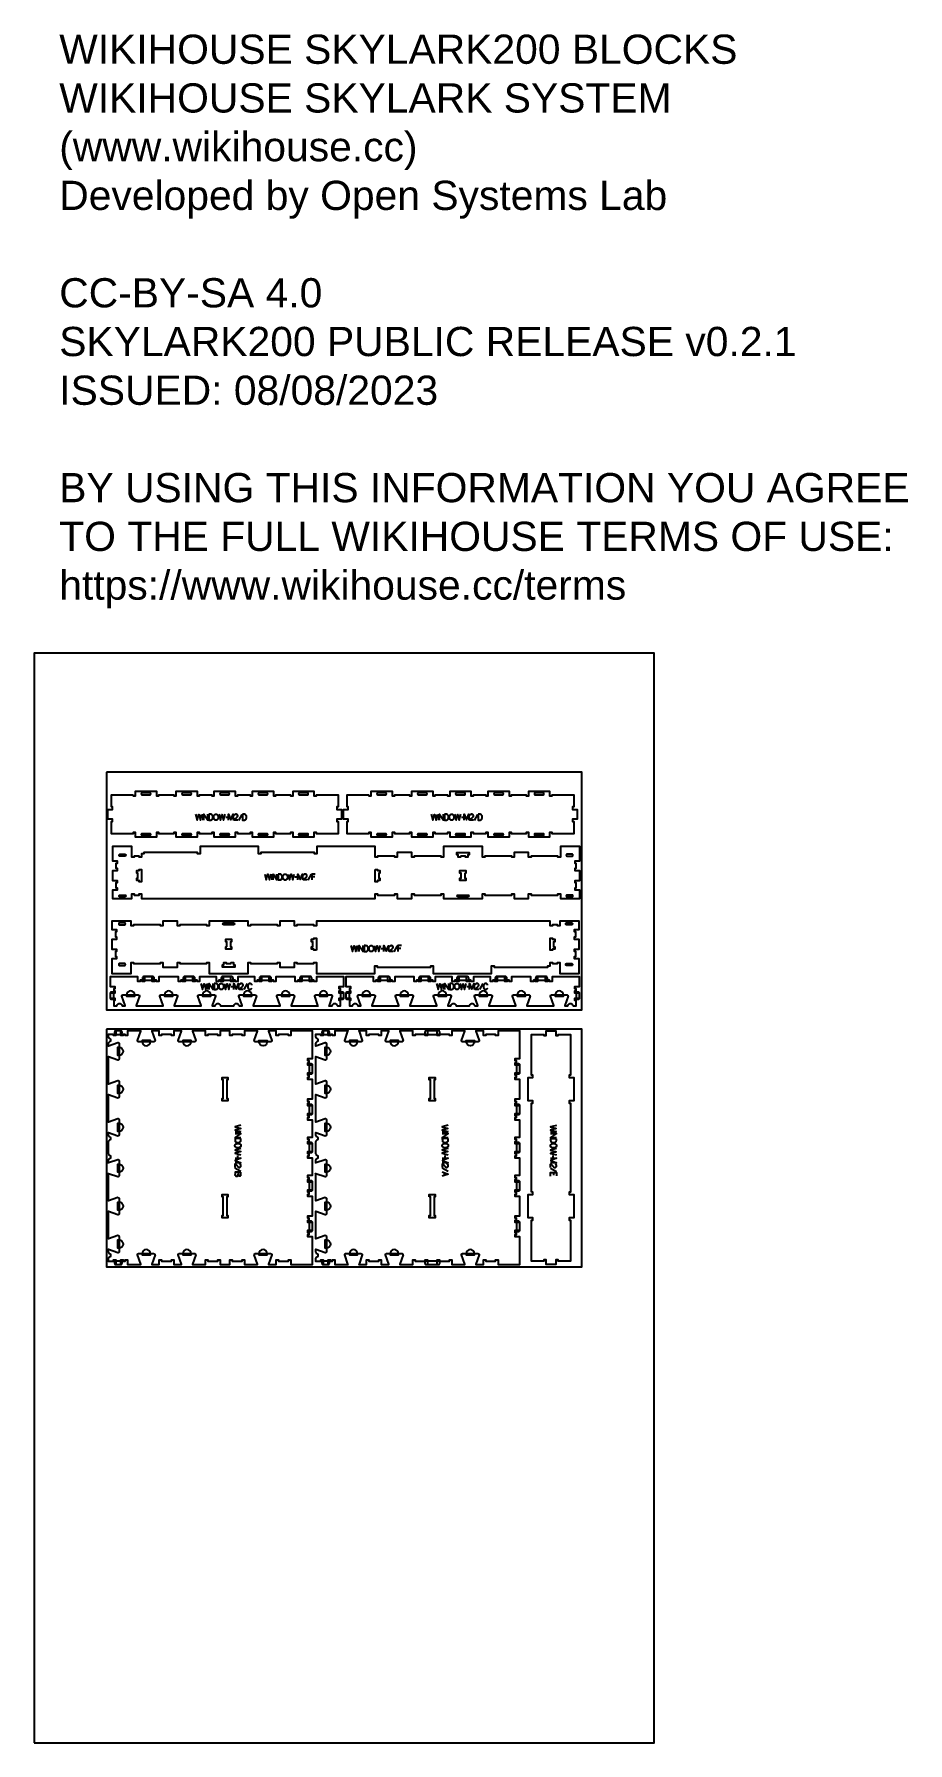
# Model space of a CAD drawing. Extents: x 0 to 4485, y 0 to 8771.
import ezdxf

# ---------------------------------------------------------------- set-up
doc = ezdxf.new("R2010")
doc.units = 0
for name, color, linetype in [('0_SHEET_SPRUCEPLY_2440X122', 1, 'CONTINUOUS'), ('1_ANYTOOL_1MMDEEP_LABELS_S', 2, 'CONTINUOUS'), ('3_ANYTOOL_CUTTHROUGH_INSID', 4, 'CONTINUOUS'), ('4_ANYTOOL_CUTTHROUGH_OUTSI', 5, 'CONTINUOUS'), ('5_ANYTOOL_HALF_MILL_9MM_IN', 3, 'CONTINUOUS'), ('DONOTCUT', 7, 'CONTINUOUS'), ('README', 1, 'CONTINUOUS')]:
    doc.layers.add(name, color=color, linetype=linetype)
doc.styles.add('ARIAL', font='arial.ttf')

msp = doc.modelspace()

# ---------------------------------------------------------------- texts
at = {"layer": 'README', "insert": (128.7, 8768.5, 0), "char_height": 150, "width": 8996.739, "attachment_point": 1, "style": 'ARIAL'}
msp.add_mtext('{\\fArial;WIKIHOUSE SKYLARK200 BLOCKS}\\P{\\fArial;WIKIHOUSE SKYLARK SYSTEM}\\P{\\fArial;(www.wikihouse.cc)}\\P{\\fArial;Developed by Open Systems Lab}\\P\\P{\\fArial;CC-BY-SA 4.0}\\P{\\fArial;SKYLARK200 PUBLIC RELEASE v0.2.1}\\P{\\fArial;ISSUED: 08/08/2023}\\P\\P{\\fArial;BY USING THIS INFORMATION YOU AGREE }\\P{\\fArial;TO THE FULL WIKIHOUSE TERMS OF USE:}\\P{\\fArial;https://www.wikihouse.cc/terms}', dxfattribs=at)

# ---------------------------------------------------------------- linework, layer by layer
at = {"layer": '0_SHEET_SPRUCEPLY_2440X122'}
for points in [[(371.7, 4982.6), (371.7, 3762.6), (2811.7, 3762.6), (2811.7, 4982.6)], [(371.7, 3662.6), (371.7, 2442.6), (2811.7, 2442.6), (2811.7, 3662.6)]]:
    msp.add_lwpolyline(points, close=True, dxfattribs=at)
at = {"layer": '1_ANYTOOL_1MMDEEP_LABELS_S', "color": 2}
for points in [[(828.6, 4766.4), (836.4, 4736.4), (844.8, 4765.5), (853.3, 4736.4), (860.8, 4766.4)], [(865.2, 4766.4), (865.2, 4736.4)], [(871.2, 4736.4), (871.2, 4766.4), (891.2, 4736.4), (891.2, 4766.4)], [(948, 4766.4), (955.8, 4736.4), (964.2, 4765.5), (972.7, 4736.4), (980.2, 4766.4)], [(992.4, 4750.3), (983.6, 4750.2)], [(997.5, 4736.4), (997.5, 4766.4), (1009.5, 4738), (1021.5, 4766.3), (1021.5, 4736.4)], [(1045.4, 4736.5), (1027.1, 4736.5), (1027.3, 4737), (1027.3, 4737.2), (1027.4, 4737.4), (1027.5, 4737.6), (1027.6, 4737.8), (1027.7, 4738.1), (1027.8, 4738.3), (1027.9, 4738.5), (1028, 4738.7), (1028.1, 4738.9), (1028.2, 4739.1), (1028.3, 4739.3), (1028.4, 4739.5), (1028.6, 4739.7), (1028.7, 4739.9), (1028.8, 4740.1), (1028.9, 4740.3), (1029.1, 4740.4), (1029.2, 4740.6), (1029.4, 4740.8), (1029.5, 4741), (1029.7, 4741.2), (1029.8, 4741.3), (1030, 4741.5), (1030.1, 4741.7), (1030.3, 4741.9), (1030.5, 4742), (1030.6, 4742.2), (1030.8, 4742.3), (1031.2, 4742.7), (1032.6, 4743.9), (1034.1, 4745.1), (1035.6, 4746.2), (1037.2, 4747.3), (1037.9, 4747.9), (1038.7, 4748.5), (1039.4, 4749.1), (1040.1, 4749.6), (1040.7, 4750.2), (1041.4, 4750.8), (1042, 4751.4), (1042.6, 4752.1), (1042.7, 4752.2), (1042.9, 4752.4), (1043, 4752.5), (1043.1, 4752.7), (1043.3, 4752.9), (1043.4, 4753), (1043.5, 4753.2), (1043.6, 4753.4), (1043.7, 4753.5), (1043.8, 4753.7), (1043.9, 4753.9), (1044, 4754.1), (1044.1, 4754.3), (1044.2, 4754.5), (1044.3, 4754.6), (1044.4, 4754.8), (1044.4, 4755), (1044.5, 4755.2), (1044.6, 4755.4), (1044.6, 4755.6), (1044.7, 4755.8), (1044.7, 4756), (1044.8, 4756.2), (1044.8, 4756.4), (1044.8, 4756.6), (1044.9, 4756.9), (1044.9, 4757.1), (1044.9, 4757.3), (1044.9, 4757.5), (1044.9, 4757.7), (1044.9, 4758), (1044.9, 4758.2), (1044.9, 4758.4), (1044.9, 4758.7), (1044.9, 4758.9), (1044.9, 4759.2), (1044.9, 4759.4), (1044.9, 4759.6), (1044.8, 4759.9), (1044.8, 4760.1), (1044.7, 4760.3), (1044.7, 4760.5), (1044.6, 4760.7), (1044.6, 4760.9), (1044.5, 4761.1), (1044.5, 4761.3), (1044.4, 4761.5), (1044.3, 4761.7), (1044.2, 4761.9), (1044.1, 4762.1), (1044.1, 4762.3), (1044, 4762.5), (1043.9, 4762.6), (1043.7, 4762.8), (1043.6, 4763), (1043.5, 4763.1), (1043.4, 4763.3), (1043.3, 4763.5), (1043.1, 4763.6), (1043, 4763.8), (1042.9, 4763.9), (1042.7, 4764), (1042.6, 4764.2), (1042.4, 4764.3), (1042.3, 4764.4), (1042.1, 4764.6), (1041.9, 4764.7), (1041.8, 4764.8), (1041.6, 4764.9), (1041.4, 4765), (1041.2, 4765.1), (1041.1, 4765.2), (1040.9, 4765.3), (1040.7, 4765.4), (1040.5, 4765.5), (1040.3, 4765.6), (1040.1, 4765.7), (1039.9, 4765.8), (1039.8, 4765.8), (1039.6, 4765.9), (1039.4, 4766), (1039.1, 4766), (1038.9, 4766.1), (1038.7, 4766.1), (1038.5, 4766.2), (1038.3, 4766.2), (1038.1, 4766.2), (1037.9, 4766.3), (1037.7, 4766.3), (1037.4, 4766.3), (1037.2, 4766.4), (1037, 4766.4), (1036.7, 4766.4), (1036.5, 4766.4), (1036, 4766.4), (1035.7, 4766.4), (1035.3, 4766.4), (1034.9, 4766.4), (1034.6, 4766.3), (1034.3, 4766.3), (1033.9, 4766.2), (1033.6, 4766.2), (1033.3, 4766.1), (1033, 4766), (1032.8, 4766), (1032.7, 4765.9), (1032.5, 4765.9), (1032.4, 4765.8), (1032.2, 4765.8), (1032.1, 4765.7), (1031.9, 4765.6), (1031.8, 4765.6), (1031.6, 4765.5), (1031.5, 4765.4), (1031.4, 4765.4), (1031.2, 4765.3), (1031.1, 4765.2), (1031, 4765.1), (1030.8, 4765.1), (1030.7, 4765), (1030.6, 4764.9), (1030.4, 4764.8), (1030.3, 4764.7), (1030.2, 4764.6), (1030.1, 4764.5), (1029.9, 4764.4), (1029.8, 4764.3), (1029.7, 4764.2), (1029.6, 4764.1), (1029.5, 4764), (1029.4, 4763.9), (1029.3, 4763.8), (1029.1, 4763.7), (1029, 4763.5), (1028.9, 4763.4), (1028.8, 4763.3), (1028.6, 4763), (1028.4, 4762.8), (1028.2, 4762.5), (1028.1, 4762.2), (1027.9, 4761.9), (1027.7, 4761.6), (1027.5, 4761.3)], [(1066.6, 4765.9), (1049.4, 4735.2)], [(2038.6, 4766.4), (2046.4, 4736.4), (2054.8, 4765.5), (2063.3, 4736.4), (2070.8, 4766.4)], [(2075.2, 4766.4), (2075.2, 4736.4)], [(2081.2, 4736.4), (2081.2, 4766.4), (2101.2, 4736.4), (2101.2, 4766.4)], [(2158, 4766.4), (2165.8, 4736.4), (2174.2, 4765.5), (2182.7, 4736.4), (2190.2, 4766.4)], [(2202.4, 4750.3), (2193.6, 4750.2)], [(2207.5, 4736.4), (2207.5, 4766.4), (2219.5, 4738), (2231.5, 4766.3), (2231.5, 4736.4)], [(2255.4, 4736.5), (2237.1, 4736.5), (2237.3, 4737), (2237.3, 4737.2), (2237.4, 4737.4), (2237.5, 4737.6), (2237.6, 4737.8), (2237.7, 4738.1), (2237.8, 4738.3), (2237.9, 4738.5), (2238, 4738.7), (2238.1, 4738.9), (2238.2, 4739.1), (2238.3, 4739.3), (2238.4, 4739.5), (2238.6, 4739.7), (2238.7, 4739.9), (2238.8, 4740.1), (2238.9, 4740.3), (2239.1, 4740.4), (2239.2, 4740.6), (2239.4, 4740.8), (2239.5, 4741), (2239.7, 4741.2), (2239.8, 4741.3), (2240, 4741.5), (2240.1, 4741.7), (2240.3, 4741.9), (2240.5, 4742), (2240.6, 4742.2), (2240.8, 4742.3), (2241.2, 4742.7), (2242.6, 4743.9), (2244.1, 4745.1), (2245.6, 4746.2), (2247.2, 4747.3), (2247.9, 4747.9), (2248.7, 4748.5), (2249.4, 4749.1), (2250.1, 4749.6), (2250.7, 4750.2), (2251.4, 4750.8), (2252, 4751.4), (2252.6, 4752.1), (2252.7, 4752.2), (2252.9, 4752.4), (2253, 4752.5), (2253.1, 4752.7), (2253.3, 4752.9), (2253.4, 4753), (2253.5, 4753.2), (2253.6, 4753.4), (2253.7, 4753.5), (2253.8, 4753.7), (2253.9, 4753.9), (2254, 4754.1), (2254.1, 4754.3), (2254.2, 4754.5), (2254.3, 4754.6), (2254.4, 4754.8), (2254.4, 4755), (2254.5, 4755.2), (2254.6, 4755.4), (2254.6, 4755.6), (2254.7, 4755.8), (2254.7, 4756), (2254.8, 4756.2), (2254.8, 4756.4), (2254.8, 4756.6), (2254.9, 4756.9), (2254.9, 4757.1), (2254.9, 4757.3), (2254.9, 4757.5), (2254.9, 4757.7), (2254.9, 4758), (2254.9, 4758.2), (2254.9, 4758.4), (2254.9, 4758.7), (2254.9, 4758.9), (2254.9, 4759.2), (2254.9, 4759.4), (2254.9, 4759.6), (2254.8, 4759.9), (2254.8, 4760.1), (2254.7, 4760.3), (2254.7, 4760.5), (2254.6, 4760.7), (2254.6, 4760.9), (2254.5, 4761.1), (2254.5, 4761.3), (2254.4, 4761.5), (2254.3, 4761.7), (2254.2, 4761.9), (2254.1, 4762.1), (2254.1, 4762.3), (2254, 4762.5), (2253.9, 4762.6), (2253.7, 4762.8), (2253.6, 4763), (2253.5, 4763.1), (2253.4, 4763.3), (2253.3, 4763.5), (2253.1, 4763.6), (2253, 4763.8), (2252.9, 4763.9), (2252.7, 4764), (2252.6, 4764.2), (2252.4, 4764.3), (2252.3, 4764.4), (2252.1, 4764.6), (2251.9, 4764.7), (2251.8, 4764.8), (2251.6, 4764.9), (2251.4, 4765), (2251.2, 4765.1), (2251.1, 4765.2), (2250.9, 4765.3), (2250.7, 4765.4), (2250.5, 4765.5), (2250.3, 4765.6), (2250.1, 4765.7), (2249.9, 4765.8), (2249.8, 4765.8), (2249.6, 4765.9), (2249.4, 4766), (2249.1, 4766), (2248.9, 4766.1), (2248.7, 4766.1), (2248.5, 4766.2), (2248.3, 4766.2), (2248.1, 4766.2), (2247.9, 4766.3), (2247.7, 4766.3), (2247.4, 4766.3), (2247.2, 4766.4), (2247, 4766.4), (2246.7, 4766.4), (2246.5, 4766.4), (2246, 4766.4), (2245.7, 4766.4), (2245.3, 4766.4), (2244.9, 4766.4), (2244.6, 4766.3), (2244.3, 4766.3), (2243.9, 4766.2), (2243.6, 4766.2), (2243.3, 4766.1), (2243, 4766), (2242.8, 4766), (2242.7, 4765.9), (2242.5, 4765.9), (2242.4, 4765.8), (2242.2, 4765.8), (2242.1, 4765.7), (2241.9, 4765.6), (2241.8, 4765.6), (2241.6, 4765.5), (2241.5, 4765.4), (2241.4, 4765.4), (2241.2, 4765.3), (2241.1, 4765.2), (2241, 4765.1), (2240.8, 4765.1), (2240.7, 4765), (2240.6, 4764.9), (2240.4, 4764.8), (2240.3, 4764.7), (2240.2, 4764.6), (2240.1, 4764.5), (2239.9, 4764.4), (2239.8, 4764.3), (2239.7, 4764.2), (2239.6, 4764.1), (2239.5, 4764), (2239.4, 4763.9), (2239.3, 4763.8), (2239.1, 4763.7), (2239, 4763.5), (2238.9, 4763.4), (2238.8, 4763.3), (2238.6, 4763), (2238.4, 4762.8), (2238.2, 4762.5), (2238.1, 4762.2), (2237.9, 4761.9), (2237.7, 4761.6), (2237.5, 4761.3)], [(2276.6, 4765.9), (2259.4, 4735.2)], [(1184, 4459.1), (1191.7, 4429.1), (1200.2, 4458.2), (1208.7, 4429.1), (1216.2, 4459.1)], [(1220.5, 4459.1), (1220.5, 4429.1)], [(1226.5, 4429.1), (1226.5, 4459.1), (1246.6, 4429.1), (1246.6, 4459.1)], [(1303.4, 4459.1), (1311.1, 4429.1), (1319.6, 4458.2), (1328.1, 4429.1), (1335.6, 4459.1)], [(1347.8, 4443), (1339, 4442.9)], [(1352.9, 4429.1), (1352.9, 4459.1), (1364.9, 4430.7), (1376.9, 4459), (1376.9, 4429.1)], [(1400.8, 4429.1), (1382.5, 4429.2), (1382.6, 4429.6), (1382.7, 4429.9), (1382.8, 4430.1), (1382.9, 4430.3), (1383, 4430.5), (1383.1, 4430.7), (1383.2, 4430.9), (1383.3, 4431.1), (1383.4, 4431.4), (1383.5, 4431.6), (1383.6, 4431.8), (1383.7, 4432), (1383.8, 4432.2), (1383.9, 4432.4), (1384.1, 4432.6), (1384.2, 4432.7), (1384.3, 4432.9), (1384.5, 4433.1), (1384.6, 4433.3), (1384.7, 4433.5), (1384.9, 4433.7), (1385, 4433.8), (1385.2, 4434), (1385.3, 4434.2), (1385.5, 4434.4), (1385.7, 4434.5), (1385.8, 4434.7), (1386, 4434.8), (1386.2, 4435), (1386.5, 4435.3), (1388, 4436.5), (1389.5, 4437.7), (1391, 4438.9), (1392.5, 4440), (1393.3, 4440.6), (1394, 4441.1), (1394.7, 4441.7), (1395.4, 4442.3), (1396.1, 4442.9), (1396.7, 4443.5), (1397.4, 4444.1), (1398, 4444.7), (1398.1, 4444.9), (1398.2, 4445), (1398.4, 4445.2), (1398.5, 4445.4), (1398.6, 4445.5), (1398.8, 4445.7), (1398.9, 4445.9), (1399, 4446), (1399.1, 4446.2), (1399.2, 4446.4), (1399.3, 4446.6), (1399.4, 4446.8), (1399.5, 4446.9), (1399.6, 4447.1), (1399.7, 4447.3), (1399.7, 4447.5), (1399.8, 4447.7), (1399.9, 4447.9), (1399.9, 4448.1), (1400, 4448.3), (1400, 4448.5), (1400.1, 4448.7), (1400.1, 4448.9), (1400.2, 4449.1), (1400.2, 4449.3), (1400.2, 4449.5), (1400.3, 4449.7), (1400.3, 4450), (1400.3, 4450.2), (1400.3, 4450.4), (1400.3, 4450.6), (1400.3, 4450.9), (1400.3, 4451.1), (1400.3, 4451.4), (1400.3, 4451.6), (1400.3, 4451.8), (1400.3, 4452.1), (1400.2, 4452.3), (1400.2, 4452.5), (1400.2, 4452.7), (1400.1, 4453), (1400.1, 4453.2), (1400, 4453.4), (1400, 4453.6), (1399.9, 4453.8), (1399.8, 4454), (1399.8, 4454.2), (1399.7, 4454.4), (1399.6, 4454.6), (1399.5, 4454.8), (1399.4, 4455), (1399.3, 4455.1), (1399.2, 4455.3), (1399.1, 4455.5), (1399, 4455.7), (1398.9, 4455.8), (1398.8, 4456), (1398.6, 4456.1), (1398.5, 4456.3), (1398.4, 4456.4), (1398.2, 4456.6), (1398.1, 4456.7), (1397.9, 4456.9), (1397.8, 4457), (1397.6, 4457.1), (1397.5, 4457.2), (1397.3, 4457.4), (1397.1, 4457.5), (1397, 4457.6), (1396.8, 4457.7), (1396.6, 4457.8), (1396.4, 4457.9), (1396.3, 4458), (1396.1, 4458.1), (1395.9, 4458.2), (1395.7, 4458.3), (1395.5, 4458.3), (1395.3, 4458.4), (1395.1, 4458.5), (1394.9, 4458.6), (1394.7, 4458.6), (1394.5, 4458.7), (1394.3, 4458.7), (1394.1, 4458.8), (1393.9, 4458.8), (1393.7, 4458.9), (1393.5, 4458.9), (1393.3, 4459), (1393, 4459), (1392.8, 4459), (1392.6, 4459), (1392.3, 4459.1), (1392.1, 4459.1), (1391.9, 4459.1), (1391.4, 4459.1), (1391, 4459.1), (1390.7, 4459.1), (1390.3, 4459), (1390, 4459), (1389.6, 4459), (1389.3, 4458.9), (1389, 4458.8), (1388.7, 4458.8), (1388.3, 4458.7), (1388.2, 4458.6), (1388, 4458.6), (1387.9, 4458.5), (1387.7, 4458.5), (1387.6, 4458.4), (1387.4, 4458.4), (1387.3, 4458.3), (1387.2, 4458.2), (1387, 4458.2), (1386.9, 4458.1), (1386.7, 4458), (1386.6, 4458), (1386.5, 4457.9), (1386.3, 4457.8), (1386.2, 4457.7), (1386.1, 4457.6), (1385.9, 4457.6), (1385.8, 4457.5), (1385.7, 4457.4), (1385.6, 4457.3), (1385.4, 4457.2), (1385.3, 4457.1), (1385.2, 4457), (1385.1, 4456.9), (1385, 4456.8), (1384.9, 4456.7), (1384.7, 4456.6), (1384.6, 4456.4), (1384.5, 4456.3), (1384.4, 4456.2), (1384.3, 4456.1), (1384.2, 4456), (1384, 4455.7), (1383.8, 4455.5), (1383.6, 4455.2), (1383.4, 4454.9), (1383.3, 4454.6), (1383.1, 4454.3), (1382.9, 4454)], [(1422, 4458.6), (1404.8, 4427.8)], [(1443.3, 4459.1), (1425.6, 4459.1), (1425.6, 4429.1)], [(1440.1, 4445.1), (1425.6, 4445.1)], [(1625.9, 4092.1), (1633.7, 4062.1), (1642.1, 4091.2), (1650.6, 4062.1), (1658.1, 4092.1)], [(1662.5, 4092.1), (1662.5, 4062.1)], [(1668.5, 4062.1), (1668.5, 4092.1), (1688.5, 4062.1), (1688.5, 4092.1)], [(1745.3, 4092.1), (1753.1, 4062.1), (1761.5, 4091.2), (1770, 4062.1), (1777.5, 4092.1)], [(1789.7, 4076), (1780.9, 4075.9)], [(1794.8, 4062.1), (1794.8, 4092.1), (1806.8, 4063.7), (1818.8, 4091.9), (1818.8, 4062.1)], [(1842.7, 4062.1), (1824.4, 4062.2), (1824.6, 4062.6), (1824.6, 4062.8), (1824.7, 4063.1), (1824.8, 4063.3), (1824.9, 4063.5), (1825, 4063.7), (1825.1, 4063.9), (1825.2, 4064.1), (1825.3, 4064.3), (1825.4, 4064.5), (1825.5, 4064.7), (1825.6, 4064.9), (1825.7, 4065.1), (1825.9, 4065.3), (1826, 4065.5), (1826.1, 4065.7), (1826.2, 4065.9), (1826.4, 4066.1), (1826.5, 4066.3), (1826.7, 4066.5), (1826.8, 4066.6), (1827, 4066.8), (1827.1, 4067), (1827.3, 4067.2), (1827.4, 4067.3), (1827.6, 4067.5), (1827.8, 4067.7), (1827.9, 4067.8), (1828.1, 4068), (1828.5, 4068.3), (1829.9, 4069.5), (1831.4, 4070.7), (1832.9, 4071.9), (1834.5, 4073), (1835.2, 4073.6), (1836, 4074.1), (1836.7, 4074.7), (1837.4, 4075.3), (1838, 4075.9), (1838.7, 4076.5), (1839.3, 4077.1), (1839.9, 4077.7), (1840, 4077.9), (1840.2, 4078), (1840.3, 4078.2), (1840.4, 4078.3), (1840.6, 4078.5), (1840.7, 4078.7), (1840.8, 4078.9), (1840.9, 4079), (1841, 4079.2), (1841.1, 4079.4), (1841.2, 4079.6), (1841.3, 4079.7), (1841.4, 4079.9), (1841.5, 4080.1), (1841.6, 4080.3), (1841.7, 4080.5), (1841.7, 4080.7), (1841.8, 4080.9), (1841.9, 4081.1), (1841.9, 4081.3), (1842, 4081.5), (1842, 4081.7), (1842.1, 4081.9), (1842.1, 4082.1), (1842.1, 4082.3), (1842.2, 4082.5), (1842.2, 4082.7), (1842.2, 4082.9), (1842.2, 4083.2), (1842.2, 4083.4), (1842.2, 4083.6), (1842.2, 4083.8), (1842.2, 4084.1), (1842.2, 4084.3), (1842.2, 4084.6), (1842.2, 4084.8), (1842.2, 4085.1), (1842.2, 4085.3), (1842.1, 4085.5), (1842.1, 4085.7), (1842, 4086), (1842, 4086.2), (1841.9, 4086.4), (1841.9, 4086.6), (1841.8, 4086.8), (1841.8, 4087), (1841.7, 4087.2), (1841.6, 4087.4), (1841.5, 4087.6), (1841.4, 4087.8), (1841.4, 4087.9), (1841.3, 4088.1), (1841.2, 4088.3), (1841, 4088.5), (1840.9, 4088.6), (1840.8, 4088.8), (1840.7, 4089), (1840.6, 4089.1), (1840.4, 4089.3), (1840.3, 4089.4), (1840.2, 4089.6), (1840, 4089.7), (1839.9, 4089.8), (1839.7, 4090), (1839.6, 4090.1), (1839.4, 4090.2), (1839.2, 4090.3), (1839.1, 4090.5), (1838.9, 4090.6), (1838.7, 4090.7), (1838.5, 4090.8), (1838.4, 4090.9), (1838.2, 4091), (1838, 4091.1), (1837.8, 4091.2), (1837.6, 4091.2), (1837.4, 4091.3), (1837.2, 4091.4), (1837.1, 4091.5), (1836.9, 4091.5), (1836.7, 4091.6), (1836.4, 4091.7), (1836.2, 4091.7), (1836, 4091.8), (1835.8, 4091.8), (1835.6, 4091.9), (1835.4, 4091.9), (1835.2, 4091.9), (1835, 4092), (1834.7, 4092), (1834.5, 4092), (1834.3, 4092), (1834, 4092), (1833.8, 4092.1), (1833.3, 4092.1), (1833, 4092.1), (1832.6, 4092), (1832.2, 4092), (1831.9, 4092), (1831.6, 4091.9), (1831.2, 4091.9), (1830.9, 4091.8), (1830.6, 4091.7), (1830.3, 4091.7), (1830.1, 4091.6), (1830, 4091.6), (1829.8, 4091.5), (1829.7, 4091.5), (1829.5, 4091.4), (1829.4, 4091.3), (1829.2, 4091.3), (1829.1, 4091.2), (1828.9, 4091.2), (1828.8, 4091.1), (1828.7, 4091), (1828.5, 4090.9), (1828.4, 4090.9), (1828.3, 4090.8), (1828.1, 4090.7), (1828, 4090.6), (1827.9, 4090.5), (1827.7, 4090.5), (1827.6, 4090.4), (1827.5, 4090.3), (1827.4, 4090.2), (1827.2, 4090.1), (1827.1, 4090), (1827, 4089.9), (1826.9, 4089.8), (1826.8, 4089.7), (1826.7, 4089.5), (1826.6, 4089.4), (1826.4, 4089.3), (1826.3, 4089.2), (1826.2, 4089.1), (1826.1, 4089), (1825.9, 4088.7), (1825.7, 4088.4), (1825.5, 4088.2), (1825.4, 4087.9), (1825.2, 4087.6), (1825, 4087.3), (1824.8, 4087)], [(1863.9, 4091.6), (1846.7, 4060.8)], [(1885.2, 4092.1), (1867.5, 4092.1), (1867.5, 4062.1)], [(1882, 4078.1), (1867.5, 4078.1)], [(855.9, 3897.5), (863.6, 3867.5), (872.1, 3896.6), (880.6, 3867.5), (888.1, 3897.5)], [(892.4, 3897.5), (892.4, 3867.5)], [(898.4, 3867.5), (898.4, 3897.5), (918.5, 3867.5), (918.5, 3897.5)], [(975.3, 3897.5), (983, 3867.5), (991.5, 3896.6), (1000, 3867.5), (1007.5, 3897.5)], [(1019.7, 3881.4), (1010.9, 3881.3)], [(1024.8, 3867.5), (1024.8, 3897.5), (1036.8, 3869.2), (1048.8, 3897.4), (1048.8, 3867.5)], [(1072.7, 3867.6), (1054.4, 3867.6), (1054.5, 3868.1), (1054.6, 3868.3), (1054.7, 3868.5), (1054.8, 3868.7), (1054.9, 3869), (1055, 3869.2), (1055.1, 3869.4), (1055.2, 3869.6), (1055.3, 3869.8), (1055.4, 3870), (1055.5, 3870.2), (1055.6, 3870.4), (1055.7, 3870.6), (1055.8, 3870.8), (1056, 3871), (1056.1, 3871.2), (1056.2, 3871.4), (1056.4, 3871.6), (1056.5, 3871.8), (1056.7, 3871.9), (1056.8, 3872.1), (1056.9, 3872.3), (1057.1, 3872.5), (1057.3, 3872.6), (1057.4, 3872.8), (1057.6, 3873), (1057.7, 3873.1), (1057.9, 3873.3), (1058.1, 3873.5), (1058.5, 3873.8), (1059.9, 3875), (1061.4, 3876.2), (1062.9, 3877.3), (1064.5, 3878.5), (1065.2, 3879), (1065.9, 3879.6), (1066.7, 3880.2), (1067.3, 3880.8), (1068, 3881.4), (1068.7, 3882), (1069.3, 3882.6), (1069.9, 3883.2), (1070, 3883.3), (1070.2, 3883.5), (1070.3, 3883.7), (1070.4, 3883.8), (1070.6, 3884), (1070.7, 3884.2), (1070.8, 3884.3), (1070.9, 3884.5), (1071, 3884.7), (1071.1, 3884.8), (1071.2, 3885), (1071.3, 3885.2), (1071.4, 3885.4), (1071.5, 3885.6), (1071.6, 3885.8), (1071.6, 3886), (1071.7, 3886.1), (1071.8, 3886.3), (1071.8, 3886.5), (1071.9, 3886.7), (1072, 3886.9), (1072, 3887.1), (1072, 3887.4), (1072.1, 3887.6), (1072.1, 3887.8), (1072.1, 3888), (1072.2, 3888.2), (1072.2, 3888.4), (1072.2, 3888.6), (1072.2, 3888.9), (1072.2, 3889.1), (1072.2, 3889.3), (1072.2, 3889.6), (1072.2, 3889.8), (1072.2, 3890), (1072.2, 3890.3), (1072.2, 3890.5), (1072.1, 3890.8), (1072.1, 3891), (1072.1, 3891.2), (1072, 3891.4), (1072, 3891.6), (1071.9, 3891.9), (1071.9, 3892.1), (1071.8, 3892.3), (1071.7, 3892.5), (1071.7, 3892.7), (1071.6, 3892.9), (1071.5, 3893), (1071.4, 3893.2), (1071.3, 3893.4), (1071.2, 3893.6), (1071.1, 3893.8), (1071, 3893.9), (1070.9, 3894.1), (1070.8, 3894.3), (1070.7, 3894.4), (1070.6, 3894.6), (1070.4, 3894.7), (1070.3, 3894.9), (1070.2, 3895), (1070, 3895.2), (1069.9, 3895.3), (1069.7, 3895.4), (1069.5, 3895.6), (1069.4, 3895.7), (1069.2, 3895.8), (1069.1, 3895.9), (1068.9, 3896), (1068.7, 3896.2), (1068.5, 3896.3), (1068.4, 3896.4), (1068.2, 3896.5), (1068, 3896.5), (1067.8, 3896.6), (1067.6, 3896.7), (1067.4, 3896.8), (1067.2, 3896.9), (1067, 3896.9), (1066.8, 3897), (1066.6, 3897.1), (1066.4, 3897.1), (1066.2, 3897.2), (1066, 3897.2), (1065.8, 3897.3), (1065.6, 3897.3), (1065.4, 3897.4), (1065.2, 3897.4), (1064.9, 3897.4), (1064.7, 3897.5), (1064.5, 3897.5), (1064.3, 3897.5), (1064, 3897.5), (1063.8, 3897.5), (1063.3, 3897.5), (1063, 3897.5), (1062.6, 3897.5), (1062.2, 3897.5), (1061.9, 3897.5), (1061.6, 3897.4), (1061.2, 3897.4), (1060.9, 3897.3), (1060.6, 3897.2), (1060.3, 3897.1), (1060.1, 3897.1), (1059.9, 3897), (1059.8, 3897), (1059.6, 3896.9), (1059.5, 3896.9), (1059.4, 3896.8), (1059.2, 3896.8), (1059.1, 3896.7), (1058.9, 3896.6), (1058.8, 3896.6), (1058.6, 3896.5), (1058.5, 3896.4), (1058.4, 3896.3), (1058.2, 3896.3), (1058.1, 3896.2), (1058, 3896.1), (1057.8, 3896), (1057.7, 3895.9), (1057.6, 3895.8), (1057.5, 3895.7), (1057.4, 3895.6), (1057.2, 3895.5), (1057.1, 3895.4), (1057, 3895.3), (1056.9, 3895.2), (1056.8, 3895.1), (1056.7, 3895), (1056.5, 3894.9), (1056.4, 3894.8), (1056.3, 3894.7), (1056.2, 3894.5), (1056.1, 3894.4), (1055.9, 3894.2), (1055.7, 3893.9), (1055.5, 3893.6), (1055.3, 3893.3), (1055.2, 3893.1), (1055, 3892.8), (1054.8, 3892.4)], [(1093.9, 3897.1), (1076.7, 3866.3)], [(1117.5, 3890), (1117.4, 3890.4), (1117.2, 3890.8), (1117, 3891.2), (1116.8, 3891.6), (1116.6, 3892), (1116.4, 3892.3), (1116.2, 3892.7), (1116, 3893), (1115.7, 3893.3), (1115.5, 3893.7), (1115.2, 3894), (1115, 3894.3), (1114.7, 3894.6), (1114.4, 3894.9), (1114.1, 3895.1), (1113.8, 3895.4), (1113.6, 3895.5), (1113.5, 3895.7), (1113.3, 3895.8), (1113.1, 3895.9), (1113, 3896), (1112.8, 3896.1), (1112.6, 3896.2), (1112.5, 3896.3), (1112.3, 3896.4), (1112.1, 3896.5), (1111.9, 3896.6), (1111.7, 3896.7), (1111.6, 3896.8), (1111.4, 3896.9), (1111.2, 3896.9), (1111, 3897), (1110.8, 3897.1), (1110.6, 3897.1), (1110.4, 3897.2), (1110.2, 3897.2), (1110, 3897.3), (1109.8, 3897.3), (1109.6, 3897.4), (1109.4, 3897.4), (1109.2, 3897.4), (1109, 3897.5), (1108.8, 3897.5), (1108.6, 3897.5), (1108.3, 3897.5), (1108.1, 3897.5), (1107.9, 3897.5), (1107.7, 3897.5), (1107.3, 3897.5), (1107, 3897.5), (1106.7, 3897.5), (1106.3, 3897.5), (1106, 3897.4), (1105.7, 3897.4), (1105.4, 3897.3), (1105.1, 3897.2), (1104.8, 3897.2), (1104.5, 3897.1), (1104.2, 3897), (1103.9, 3896.9), (1103.6, 3896.8), (1103.5, 3896.7), (1103.4, 3896.6), (1103.2, 3896.6), (1103.1, 3896.5), (1103, 3896.4), (1102.8, 3896.4), (1102.7, 3896.3), (1102.6, 3896.2), (1102.4, 3896.1), (1102.3, 3896.1), (1102.2, 3896), (1102.1, 3895.9), (1101.9, 3895.8), (1101.8, 3895.7), (1101.6, 3895.5), (1101.4, 3895.3), (1101.1, 3895.1), (1100.9, 3894.9), (1100.7, 3894.7), (1100.5, 3894.4), (1100.3, 3894.2), (1100.1, 3893.9), (1099.9, 3893.7), (1099.7, 3893.4), (1099.5, 3893.1), (1099.3, 3892.8), (1099, 3892.3), (1098.7, 3891.7), (1098.4, 3891.1), (1098.1, 3890.4), (1097.9, 3889.8), (1097.6, 3889.2), (1097.4, 3888.6), (1097.2, 3887.9), (1097.1, 3887.3), (1096.9, 3886.6), (1096.8, 3886), (1096.7, 3885.3), (1096.6, 3884.6), (1096.6, 3883.9), (1096.5, 3883.2), (1096.5, 3882.5), (1096.5, 3881.8), (1096.6, 3881.1), (1096.6, 3880.5), (1096.7, 3879.8), (1096.8, 3879.1), (1096.9, 3878.5), (1097.1, 3877.8), (1097.2, 3877.5), (1097.2, 3877.2), (1097.3, 3876.8), (1097.4, 3876.5), (1097.5, 3876.2), (1097.6, 3875.9), (1097.8, 3875.6), (1097.9, 3875.3), (1098.1, 3874.6), (1098.4, 3874), (1098.7, 3873.4), (1099, 3872.8), (1099.4, 3872.2), (1099.6, 3871.9), (1099.7, 3871.7), (1099.9, 3871.4), (1100.1, 3871.1), (1100.3, 3870.9), (1100.6, 3870.6), (1100.8, 3870.4), (1101, 3870.2), (1101.2, 3870), (1101.4, 3869.8), (1101.7, 3869.6), (1101.8, 3869.5), (1101.9, 3869.4), (1102.1, 3869.3), (1102.2, 3869.2), (1102.3, 3869.1), (1102.4, 3869), (1102.6, 3868.9), (1102.7, 3868.9), (1102.8, 3868.8), (1103, 3868.7), (1103.1, 3868.6), (1103.2, 3868.6), (1103.5, 3868.4), (1103.8, 3868.3), (1104.1, 3868.2), (1104.4, 3868.1), (1104.7, 3868), (1105, 3867.9), (1105.3, 3867.8), (1105.6, 3867.8), (1106, 3867.7), (1106.3, 3867.7), (1106.6, 3867.6), (1107, 3867.6), (1107.3, 3867.6), (1107.7, 3867.5), (1108, 3867.5), (1108.4, 3867.5), (1108.8, 3867.6), (1109, 3867.6), (1109.1, 3867.6), (1109.3, 3867.6), (1109.5, 3867.6), (1109.7, 3867.7), (1109.9, 3867.7), (1110, 3867.7), (1110.2, 3867.8), (1110.4, 3867.8), (1110.5, 3867.9), (1110.7, 3867.9), (1110.9, 3867.9), (1111, 3868), (1111.2, 3868.1), (1111.3, 3868.1), (1111.5, 3868.2), (1111.7, 3868.2), (1111.8, 3868.3), (1112, 3868.4), (1112.1, 3868.5), (1112.3, 3868.5), (1112.4, 3868.6), (1112.6, 3868.7), (1112.7, 3868.8), (1112.8, 3868.9), (1113, 3869), (1113.1, 3869.1), (1113.2, 3869.2), (1113.5, 3869.4), (1113.8, 3869.6), (1114, 3869.8), (1114.3, 3870), (1114.5, 3870.3), (1114.8, 3870.5), (1115, 3870.8), (1115.2, 3871), (1115.4, 3871.3), (1115.7, 3871.6), (1115.9, 3871.9), (1116.1, 3872.1), (1116.3, 3872.4), (1116.5, 3872.7), (1116.7, 3873), (1116.8, 3873.4)], [(2065.9, 3897.5), (2073.6, 3867.5), (2082.1, 3896.6), (2090.6, 3867.5), (2098.1, 3897.5)], [(2102.4, 3897.5), (2102.4, 3867.5)], [(2108.4, 3867.5), (2108.4, 3897.5), (2128.5, 3867.5), (2128.5, 3897.5)], [(2185.3, 3897.5), (2193, 3867.5), (2201.5, 3896.6), (2210, 3867.5), (2217.5, 3897.5)], [(2229.7, 3881.4), (2220.9, 3881.3)], [(2234.8, 3867.5), (2234.8, 3897.5), (2246.8, 3869.2), (2258.8, 3897.4), (2258.8, 3867.5)], [(2282.7, 3867.6), (2264.4, 3867.6), (2264.5, 3868.1), (2264.6, 3868.3), (2264.7, 3868.5), (2264.8, 3868.7), (2264.9, 3869), (2265, 3869.2), (2265.1, 3869.4), (2265.2, 3869.6), (2265.3, 3869.8), (2265.4, 3870), (2265.5, 3870.2), (2265.6, 3870.4), (2265.7, 3870.6), (2265.8, 3870.8), (2266, 3871), (2266.1, 3871.2), (2266.2, 3871.4), (2266.4, 3871.6), (2266.5, 3871.8), (2266.7, 3871.9), (2266.8, 3872.1), (2266.9, 3872.3), (2267.1, 3872.5), (2267.3, 3872.6), (2267.4, 3872.8), (2267.6, 3873), (2267.7, 3873.1), (2267.9, 3873.3), (2268.1, 3873.5), (2268.5, 3873.8), (2269.9, 3875), (2271.4, 3876.2), (2272.9, 3877.3), (2274.5, 3878.5), (2275.2, 3879), (2275.9, 3879.6), (2276.7, 3880.2), (2277.3, 3880.8), (2278, 3881.4), (2278.7, 3882), (2279.3, 3882.6), (2279.9, 3883.2), (2280, 3883.3), (2280.2, 3883.5), (2280.3, 3883.7), (2280.4, 3883.8), (2280.6, 3884), (2280.7, 3884.2), (2280.8, 3884.3), (2280.9, 3884.5), (2281, 3884.7), (2281.1, 3884.8), (2281.2, 3885), (2281.3, 3885.2), (2281.4, 3885.4), (2281.5, 3885.6), (2281.6, 3885.8), (2281.6, 3886), (2281.7, 3886.1), (2281.8, 3886.3), (2281.8, 3886.5), (2281.9, 3886.7), (2282, 3886.9), (2282, 3887.1), (2282, 3887.4), (2282.1, 3887.6), (2282.1, 3887.8), (2282.1, 3888), (2282.2, 3888.2), (2282.2, 3888.4), (2282.2, 3888.6), (2282.2, 3888.9), (2282.2, 3889.1), (2282.2, 3889.3), (2282.2, 3889.6), (2282.2, 3889.8), (2282.2, 3890), (2282.2, 3890.3), (2282.2, 3890.5), (2282.1, 3890.8), (2282.1, 3891), (2282.1, 3891.2), (2282, 3891.4), (2282, 3891.6), (2281.9, 3891.9), (2281.9, 3892.1), (2281.8, 3892.3), (2281.7, 3892.5), (2281.7, 3892.7), (2281.6, 3892.9), (2281.5, 3893), (2281.4, 3893.2), (2281.3, 3893.4), (2281.2, 3893.6), (2281.1, 3893.8), (2281, 3893.9), (2280.9, 3894.1), (2280.8, 3894.3), (2280.7, 3894.4), (2280.6, 3894.6), (2280.4, 3894.7), (2280.3, 3894.9), (2280.2, 3895), (2280, 3895.2), (2279.9, 3895.3), (2279.7, 3895.4), (2279.5, 3895.6), (2279.4, 3895.7), (2279.2, 3895.8), (2279.1, 3895.9), (2278.9, 3896), (2278.7, 3896.2), (2278.5, 3896.3), (2278.4, 3896.4), (2278.2, 3896.5), (2278, 3896.5), (2277.8, 3896.6), (2277.6, 3896.7), (2277.4, 3896.8), (2277.2, 3896.9), (2277, 3896.9), (2276.8, 3897), (2276.6, 3897.1), (2276.4, 3897.1), (2276.2, 3897.2), (2276, 3897.2), (2275.8, 3897.3), (2275.6, 3897.3), (2275.4, 3897.4), (2275.2, 3897.4), (2274.9, 3897.4), (2274.7, 3897.5), (2274.5, 3897.5), (2274.3, 3897.5), (2274, 3897.5), (2273.8, 3897.5), (2273.3, 3897.5), (2273, 3897.5), (2272.6, 3897.5), (2272.2, 3897.5), (2271.9, 3897.5), (2271.6, 3897.4), (2271.2, 3897.4), (2270.9, 3897.3), (2270.6, 3897.2), (2270.3, 3897.1), (2270.1, 3897.1), (2269.9, 3897), (2269.8, 3897), (2269.6, 3896.9), (2269.5, 3896.9), (2269.4, 3896.8), (2269.2, 3896.8), (2269.1, 3896.7), (2268.9, 3896.6), (2268.8, 3896.6), (2268.6, 3896.5), (2268.5, 3896.4), (2268.4, 3896.3), (2268.2, 3896.3), (2268.1, 3896.2), (2268, 3896.1), (2267.8, 3896), (2267.7, 3895.9), (2267.6, 3895.8), (2267.5, 3895.7), (2267.4, 3895.6), (2267.2, 3895.5), (2267.1, 3895.4), (2267, 3895.3), (2266.9, 3895.2), (2266.8, 3895.1), (2266.7, 3895), (2266.5, 3894.9), (2266.4, 3894.8), (2266.3, 3894.7), (2266.2, 3894.5), (2266.1, 3894.4), (2265.9, 3894.2), (2265.7, 3893.9), (2265.5, 3893.6), (2265.3, 3893.3), (2265.2, 3893.1), (2265, 3892.8), (2264.8, 3892.4)], [(2303.9, 3897.1), (2286.7, 3866.3)], [(2327.5, 3890), (2327.4, 3890.4), (2327.2, 3890.8), (2327, 3891.2), (2326.8, 3891.6), (2326.6, 3892), (2326.4, 3892.3), (2326.2, 3892.7), (2326, 3893), (2325.7, 3893.3), (2325.5, 3893.7), (2325.2, 3894), (2325, 3894.3), (2324.7, 3894.6), (2324.4, 3894.9), (2324.1, 3895.1), (2323.8, 3895.4), (2323.6, 3895.5), (2323.5, 3895.7), (2323.3, 3895.8), (2323.1, 3895.9), (2323, 3896), (2322.8, 3896.1), (2322.6, 3896.2), (2322.5, 3896.3), (2322.3, 3896.4), (2322.1, 3896.5), (2321.9, 3896.6), (2321.7, 3896.7), (2321.6, 3896.8), (2321.4, 3896.9), (2321.2, 3896.9), (2321, 3897), (2320.8, 3897.1), (2320.6, 3897.1), (2320.4, 3897.2), (2320.2, 3897.2), (2320, 3897.3), (2319.8, 3897.3), (2319.6, 3897.4), (2319.4, 3897.4), (2319.2, 3897.4), (2319, 3897.5), (2318.8, 3897.5), (2318.6, 3897.5), (2318.3, 3897.5), (2318.1, 3897.5), (2317.9, 3897.5), (2317.7, 3897.5), (2317.3, 3897.5), (2317, 3897.5), (2316.7, 3897.5), (2316.3, 3897.5), (2316, 3897.4), (2315.7, 3897.4), (2315.4, 3897.3), (2315.1, 3897.2), (2314.8, 3897.2), (2314.5, 3897.1), (2314.2, 3897), (2313.9, 3896.9), (2313.6, 3896.8), (2313.5, 3896.7), (2313.4, 3896.6), (2313.2, 3896.6), (2313.1, 3896.5), (2313, 3896.4), (2312.8, 3896.4), (2312.7, 3896.3), (2312.6, 3896.2), (2312.4, 3896.1), (2312.3, 3896.1), (2312.2, 3896), (2312.1, 3895.9), (2311.9, 3895.8), (2311.8, 3895.7), (2311.6, 3895.5), (2311.4, 3895.3), (2311.1, 3895.1), (2310.9, 3894.9), (2310.7, 3894.7), (2310.5, 3894.4), (2310.3, 3894.2), (2310.1, 3893.9), (2309.9, 3893.7), (2309.7, 3893.4), (2309.5, 3893.1), (2309.3, 3892.8), (2309, 3892.3), (2308.7, 3891.7), (2308.4, 3891.1), (2308.1, 3890.4), (2307.9, 3889.8), (2307.6, 3889.2), (2307.4, 3888.6), (2307.2, 3887.9), (2307.1, 3887.3), (2306.9, 3886.6), (2306.8, 3886), (2306.7, 3885.3), (2306.6, 3884.6), (2306.6, 3883.9), (2306.5, 3883.2), (2306.5, 3882.5), (2306.5, 3881.8), (2306.6, 3881.1), (2306.6, 3880.5), (2306.7, 3879.8), (2306.8, 3879.1), (2306.9, 3878.5), (2307.1, 3877.8), (2307.2, 3877.5), (2307.2, 3877.2), (2307.3, 3876.8), (2307.4, 3876.5), (2307.5, 3876.2), (2307.6, 3875.9), (2307.8, 3875.6), (2307.9, 3875.3), (2308.1, 3874.6), (2308.4, 3874), (2308.7, 3873.4), (2309, 3872.8), (2309.4, 3872.2), (2309.6, 3871.9), (2309.7, 3871.7), (2309.9, 3871.4), (2310.1, 3871.1), (2310.3, 3870.9), (2310.6, 3870.6), (2310.8, 3870.4), (2311, 3870.2), (2311.2, 3870), (2311.4, 3869.8), (2311.7, 3869.6), (2311.8, 3869.5), (2311.9, 3869.4), (2312.1, 3869.3), (2312.2, 3869.2), (2312.3, 3869.1), (2312.4, 3869), (2312.6, 3868.9), (2312.7, 3868.9), (2312.8, 3868.8), (2313, 3868.7), (2313.1, 3868.6), (2313.2, 3868.6), (2313.5, 3868.4), (2313.8, 3868.3), (2314.1, 3868.2), (2314.4, 3868.1), (2314.7, 3868), (2315, 3867.9), (2315.3, 3867.8), (2315.6, 3867.8), (2316, 3867.7), (2316.3, 3867.7), (2316.6, 3867.6), (2317, 3867.6), (2317.3, 3867.6), (2317.7, 3867.5), (2318, 3867.5), (2318.4, 3867.5), (2318.8, 3867.6), (2319, 3867.6), (2319.1, 3867.6), (2319.3, 3867.6), (2319.5, 3867.6), (2319.7, 3867.7), (2319.9, 3867.7), (2320, 3867.7), (2320.2, 3867.8), (2320.4, 3867.8), (2320.5, 3867.9), (2320.7, 3867.9), (2320.9, 3867.9), (2321, 3868), (2321.2, 3868.1), (2321.3, 3868.1), (2321.5, 3868.2), (2321.7, 3868.2), (2321.8, 3868.3), (2322, 3868.4), (2322.1, 3868.5), (2322.3, 3868.5), (2322.4, 3868.6), (2322.6, 3868.7), (2322.7, 3868.8), (2322.8, 3868.9), (2323, 3869), (2323.1, 3869.1), (2323.2, 3869.2), (2323.5, 3869.4), (2323.8, 3869.6), (2324, 3869.8), (2324.3, 3870), (2324.5, 3870.3), (2324.8, 3870.5), (2325, 3870.8), (2325.2, 3871), (2325.4, 3871.3), (2325.7, 3871.6), (2325.9, 3871.9), (2326.1, 3872.1), (2326.3, 3872.4), (2326.5, 3872.7), (2326.7, 3873), (2326.8, 3873.4)], [(1061.1, 3170.1), (1031.1, 3162.4), (1060.2, 3154), (1031.1, 3145.5), (1061.1, 3138)], [(2125.4, 3170.2), (2095.4, 3162.5), (2124.5, 3154.1), (2095.4, 3145.6), (2125.4, 3138.1)], [(2681.1, 3169.6), (2651.1, 3161.9), (2680.2, 3153.4), (2651.1, 3144.9), (2681.1, 3137.4)], [(1061.1, 3133.6), (1031.1, 3133.6)], [(1031.1, 3127.6), (1061.1, 3127.6), (1031.1, 3107.6), (1061.1, 3107.6)], [(2125.4, 3133.7), (2095.4, 3133.7)], [(2095.4, 3127.7), (2125.4, 3127.7), (2095.4, 3107.7), (2125.4, 3107.7)], [(2681.1, 3133.1), (2651.1, 3133.1)], [(2651.1, 3127.1), (2681.1, 3127.1), (2651.1, 3107), (2681.1, 3107)], [(1061.1, 3050.7), (1031.1, 3043), (1060.2, 3034.6), (1031.1, 3026.1), (1061.1, 3018.6)], [(1031.1, 3001.2), (1061.1, 3001.2), (1032.7, 2989.2), (1061, 2977.2), (1031.1, 2977.2)], [(1045, 3006.4), (1044.9, 3015.2)], [(2125.4, 3050.8), (2095.4, 3043.1), (2124.5, 3034.7), (2095.4, 3026.2), (2125.4, 3018.7)], [(2095.4, 3001.3), (2125.4, 3001.3), (2097.1, 2989.3), (2125.3, 2977.3), (2095.4, 2977.3)], [(2109.3, 3006.5), (2109.2, 3015.3)], [(2681.1, 3050.2), (2651.1, 3042.5), (2680.2, 3034), (2651.1, 3025.5), (2681.1, 3018)], [(2651.1, 3000.7), (2681.1, 3000.7), (2652.8, 2988.7), (2681, 2976.7), (2651.1, 2976.7)], [(2665, 3005.8), (2664.9, 3014.6)], [(1060.6, 2932.2), (1029.9, 2949.3)], [(1061.1, 2928.7), (1031.1, 2928.7), (1031.1, 2919), (1031, 2916.5), (1031, 2916.3), (1031, 2916.1), (1031, 2915.8), (1031, 2915.6), (1031, 2915.4), (1031.1, 2915.2), (1031.1, 2915), (1031.1, 2914.8), (1031.2, 2914.6), (1031.2, 2914.4), (1031.3, 2914.2), (1031.3, 2914), (1031.4, 2913.8), (1031.5, 2913.6), (1031.5, 2913.4), (1031.6, 2913.2), (1031.7, 2913), (1031.8, 2912.9), (1031.9, 2912.7), (1032, 2912.5), (1032.1, 2912.4), (1032.2, 2912.2), (1032.3, 2912), (1032.4, 2911.9), (1032.6, 2911.7), (1032.7, 2911.6), (1032.8, 2911.4), (1033, 2911.3), (1033.1, 2911.2), (1033.3, 2911), (1033.4, 2910.9), (1033.6, 2910.7), (1033.8, 2910.6), (1034, 2910.5), (1034.1, 2910.4), (1034.3, 2910.3), (1034.5, 2910.1), (1034.7, 2910), (1034.8, 2909.9), (1035, 2909.8), (1035.2, 2909.7), (1035.4, 2909.7), (1035.6, 2909.6), (1035.7, 2909.5), (1035.9, 2909.4), (1036.1, 2909.3), (1036.3, 2909.3), (1036.5, 2909.2), (1036.7, 2909.1), (1036.9, 2909.1), (1037, 2909), (1037.2, 2909), (1037.4, 2908.9), (1037.6, 2908.9), (1037.8, 2908.8), (1038, 2908.8), (1038.2, 2908.8), (1038.4, 2908.7), (1038.6, 2908.7), (1038.8, 2908.7), (1039, 2908.7), (1039.2, 2908.7), (1039.4, 2908.7), (1039.6, 2908.7), (1039.9, 2908.7), (1040.1, 2908.7), (1040.4, 2908.7), (1040.6, 2908.7), (1040.9, 2908.7), (1041.1, 2908.8), (1041.3, 2908.8), (1041.5, 2908.9), (1041.7, 2908.9), (1042, 2909), (1042.2, 2909), (1042.4, 2909.1), (1042.6, 2909.1), (1042.8, 2909.2), (1042.9, 2909.3), (1043.1, 2909.4), (1043.2, 2909.4), (1043.3, 2909.5), (1043.4, 2909.5), (1043.5, 2909.6), (1043.6, 2909.6), (1043.7, 2909.7), (1043.7, 2909.8), (1043.8, 2909.8), (1043.9, 2909.9), (1044, 2909.9), (1044.1, 2910), (1044.1, 2910), (1044.2, 2910.1), (1044.3, 2910.2), (1044.4, 2910.2), (1044.5, 2910.3), (1044.5, 2910.4), (1044.6, 2910.4), (1044.7, 2910.5), (1044.7, 2910.6), (1044.8, 2910.7), (1044.9, 2910.7), (1045, 2910.9), (1045.1, 2911.1), (1045.3, 2911.2), (1045.4, 2911.4), (1045.5, 2911.6), (1045.7, 2911.9), (1045.9, 2912.3), (1046.1, 2912.7), (1046.3, 2913.1), (1046.5, 2913.5), (1046.6, 2913.9), (1046.8, 2914.3), (1046.9, 2914.7), (1047, 2915.1), (1047.1, 2915.5), (1047.2, 2916), (1047.3, 2916.4), (1047.4, 2916.8), (1047.5, 2917.3), (1047.5, 2917.7), (1047.6, 2918.2)], [(1031.1, 2953.4), (1031.2, 2971.7), (1031.6, 2971.5), (1031.9, 2971.4), (1032.1, 2971.4), (1032.3, 2971.3), (1032.5, 2971.2), (1032.7, 2971.1), (1033, 2971), (1033.2, 2970.9), (1033.4, 2970.8), (1033.6, 2970.7), (1033.8, 2970.6), (1034, 2970.5), (1034.2, 2970.3), (1034.4, 2970.2), (1034.6, 2970.1), (1034.8, 2970), (1035, 2969.8), (1035.1, 2969.7), (1035.3, 2969.6), (1035.5, 2969.4), (1035.7, 2969.3), (1035.9, 2969.1), (1036, 2969), (1036.2, 2968.8), (1036.4, 2968.7), (1036.5, 2968.5), (1036.7, 2968.3), (1036.9, 2968.2), (1037, 2968), (1037.3, 2967.6), (1038.6, 2966.1), (1039.7, 2964.7), (1040.9, 2963.1), (1042, 2961.6), (1042.6, 2960.9), (1043.2, 2960.1), (1043.7, 2959.4), (1044.3, 2958.7), (1044.9, 2958.1), (1045.5, 2957.4), (1046.1, 2956.8), (1046.7, 2956.2), (1046.9, 2956.1), (1047.1, 2955.9), (1047.2, 2955.8), (1047.4, 2955.6), (1047.6, 2955.5), (1047.7, 2955.4), (1047.9, 2955.3), (1048.1, 2955.2), (1048.2, 2955.1), (1048.4, 2955), (1048.6, 2954.9), (1048.8, 2954.8), (1049, 2954.7), (1049.1, 2954.6), (1049.3, 2954.5), (1049.5, 2954.4), (1049.7, 2954.4), (1049.9, 2954.3), (1050.1, 2954.2), (1050.3, 2954.2), (1050.5, 2954.1), (1050.7, 2954.1), (1050.9, 2954), (1051.1, 2954), (1051.3, 2954), (1051.6, 2953.9), (1051.8, 2953.9), (1052, 2953.9), (1052.2, 2953.9), (1052.4, 2953.8), (1052.7, 2953.8), (1052.9, 2953.8), (1053.1, 2953.8), (1053.4, 2953.8), (1053.6, 2953.9), (1053.9, 2953.9), (1054.1, 2953.9), (1054.3, 2953.9), (1054.5, 2954), (1054.8, 2954), (1055, 2954), (1055.2, 2954.1), (1055.4, 2954.1), (1055.6, 2954.2), (1055.8, 2954.3), (1056, 2954.3), (1056.2, 2954.4), (1056.4, 2954.5), (1056.6, 2954.6), (1056.8, 2954.6), (1057, 2954.7), (1057.2, 2954.8), (1057.3, 2954.9), (1057.5, 2955), (1057.7, 2955.1), (1057.8, 2955.3), (1058, 2955.4), (1058.2, 2955.5), (1058.3, 2955.6), (1058.4, 2955.8), (1058.6, 2955.9), (1058.7, 2956.1), (1058.9, 2956.2), (1059, 2956.4), (1059.1, 2956.5), (1059.3, 2956.7), (1059.4, 2956.9), (1059.5, 2957), (1059.6, 2957.2), (1059.7, 2957.4), (1059.8, 2957.5), (1059.9, 2957.7), (1060, 2957.9), (1060.1, 2958.1), (1060.2, 2958.3), (1060.3, 2958.5), (1060.4, 2958.6), (1060.4, 2958.8), (1060.5, 2959), (1060.6, 2959.2), (1060.6, 2959.4), (1060.7, 2959.6), (1060.8, 2959.8), (1060.8, 2960), (1060.9, 2960.3), (1060.9, 2960.5), (1060.9, 2960.7), (1061, 2960.9), (1061, 2961.1), (1061, 2961.4), (1061.1, 2961.6), (1061.1, 2961.8), (1061.1, 2962), (1061.1, 2962.3), (1061.1, 2962.8), (1061.1, 2963.1), (1061.1, 2963.5), (1061.1, 2963.8), (1061, 2964.2), (1061, 2964.5), (1060.9, 2964.9), (1060.9, 2965.2), (1060.8, 2965.5), (1060.7, 2965.8), (1060.7, 2966), (1060.6, 2966.1), (1060.6, 2966.3), (1060.5, 2966.4), (1060.4, 2966.6), (1060.4, 2966.7), (1060.3, 2966.9), (1060.3, 2967), (1060.2, 2967.1), (1060.1, 2967.3), (1060.1, 2967.4), (1060, 2967.6), (1059.9, 2967.7), (1059.8, 2967.8), (1059.7, 2968), (1059.7, 2968.1), (1059.6, 2968.2), (1059.5, 2968.3), (1059.4, 2968.5), (1059.3, 2968.6), (1059.2, 2968.7), (1059.1, 2968.8), (1059, 2969), (1058.9, 2969.1), (1058.8, 2969.2), (1058.7, 2969.3), (1058.6, 2969.4), (1058.5, 2969.5), (1058.4, 2969.6), (1058.2, 2969.7), (1058.1, 2969.9), (1058, 2970), (1057.7, 2970.2), (1057.5, 2970.4), (1057.2, 2970.5), (1056.9, 2970.7), (1056.6, 2970.9), (1056.3, 2971.1), (1056, 2971.2)], [(1047.4, 2928.7), (1047.6, 2918.2), (1047.6, 2917.8), (1047.6, 2917.4), (1047.7, 2917), (1047.7, 2916.6), (1047.8, 2916.2), (1047.9, 2915.9), (1048, 2915.5), (1048.1, 2915.1), (1048.2, 2914.8), (1048.3, 2914.4), (1048.4, 2914.1), (1048.5, 2913.8), (1048.7, 2913.4), (1048.8, 2913.1), (1049, 2912.8), (1049.1, 2912.5), (1049.2, 2912.4), (1049.2, 2912.3), (1049.3, 2912.2), (1049.3, 2912.2), (1049.4, 2912.1), (1049.4, 2912), (1049.5, 2911.9), (1049.5, 2911.9), (1049.6, 2911.8), (1049.6, 2911.7), (1049.7, 2911.7), (1049.7, 2911.6), (1049.8, 2911.5), (1049.9, 2911.5), (1049.9, 2911.4), (1050, 2911.4), (1050, 2911.3), (1050.1, 2911.2), (1050.2, 2911.2), (1050.2, 2911.1), (1050.3, 2911.1), (1050.4, 2911), (1050.5, 2911), (1050.5, 2910.9), (1050.6, 2910.9), (1050.7, 2910.8), (1050.8, 2910.8), (1050.8, 2910.7), (1050.9, 2910.7), (1051, 2910.7), (1051.1, 2910.6), (1051.2, 2910.6), (1051.3, 2910.5), (1051.4, 2910.5), (1051.5, 2910.4), (1051.7, 2910.4), (1051.9, 2910.3), (1052.1, 2910.2), (1052.3, 2910.2), (1052.5, 2910.2), (1052.7, 2910.1), (1052.9, 2910.1), (1053.2, 2910), (1053.4, 2910), (1053.6, 2910), (1053.9, 2910), (1054.1, 2910), (1054.4, 2910), (1054.6, 2910), (1055, 2910), (1055.2, 2910), (1055.4, 2910), (1055.6, 2910), (1055.8, 2910), (1056, 2910), (1056.2, 2910.1), (1056.3, 2910.1), (1056.5, 2910.1), (1056.7, 2910.2), (1056.8, 2910.2), (1057, 2910.2), (1057.2, 2910.3), (1057.3, 2910.3), (1057.5, 2910.4), (1057.6, 2910.4), (1057.8, 2910.5), (1057.9, 2910.5), (1058, 2910.6), (1058.2, 2910.7), (1058.3, 2910.7), (1058.4, 2910.8), (1058.6, 2910.9), (1058.7, 2911), (1058.8, 2911.1), (1058.9, 2911.1), (1059.1, 2911.2), (1059.2, 2911.3), (1059.3, 2911.4), (1059.4, 2911.5), (1059.5, 2911.6), (1059.6, 2911.7), (1059.7, 2911.8), (1059.8, 2912), (1059.9, 2912.1), (1060, 2912.2), (1060, 2912.3), (1060.1, 2912.4), (1060.2, 2912.6), (1060.3, 2912.7), (1060.3, 2912.8), (1060.4, 2913), (1060.5, 2913.1), (1060.5, 2913.3), (1060.6, 2913.4), (1060.6, 2913.6), (1060.7, 2913.7), (1060.7, 2913.9), (1060.8, 2914), (1060.8, 2914.2), (1060.9, 2914.4), (1060.9, 2914.5), (1060.9, 2914.7), (1061, 2914.9), (1061, 2915.1), (1061, 2915.3), (1061, 2915.4), (1061.1, 2915.6), (1061.1, 2915.8), (1061.1, 2916.2), (1061.1, 2916.6), (1061.1, 2928.7)], [(2125, 2932.2), (2094.2, 2949.4)], [(2095.4, 2930.5), (2125.4, 2919.6), (2095.4, 2908.6)], [(2095.5, 2953.5), (2095.5, 2971.8), (2096, 2971.6), (2096.2, 2971.5), (2096.4, 2971.4), (2096.7, 2971.4), (2096.9, 2971.3), (2097.1, 2971.2), (2097.3, 2971.1), (2097.5, 2971), (2097.7, 2970.9), (2097.9, 2970.8), (2098.1, 2970.7), (2098.3, 2970.5), (2098.5, 2970.4), (2098.7, 2970.3), (2098.9, 2970.2), (2099.1, 2970.1), (2099.3, 2969.9), (2099.5, 2969.8), (2099.7, 2969.6), (2099.8, 2969.5), (2100, 2969.4), (2100.2, 2969.2), (2100.4, 2969.1), (2100.5, 2968.9), (2100.7, 2968.7), (2100.9, 2968.6), (2101.1, 2968.4), (2101.2, 2968.2), (2101.4, 2968.1), (2101.7, 2967.7), (2102.9, 2966.2), (2104.1, 2964.7), (2105.2, 2963.2), (2106.4, 2961.7), (2106.9, 2960.9), (2107.5, 2960.2), (2108.1, 2959.5), (2108.7, 2958.8), (2109.3, 2958.1), (2109.9, 2957.5), (2110.5, 2956.9), (2111.1, 2956.3), (2111.2, 2956.1), (2111.4, 2956), (2111.6, 2955.9), (2111.7, 2955.7), (2111.9, 2955.6), (2112.1, 2955.5), (2112.2, 2955.4), (2112.4, 2955.3), (2112.6, 2955.1), (2112.8, 2955), (2112.9, 2954.9), (2113.1, 2954.8), (2113.3, 2954.8), (2113.5, 2954.7), (2113.7, 2954.6), (2113.9, 2954.5), (2114.1, 2954.4), (2114.3, 2954.4), (2114.5, 2954.3), (2114.7, 2954.3), (2114.9, 2954.2), (2115.1, 2954.2), (2115.3, 2954.1), (2115.5, 2954.1), (2115.7, 2954), (2115.9, 2954), (2116.1, 2954), (2116.3, 2954), (2116.5, 2953.9), (2116.8, 2953.9), (2117, 2953.9), (2117.2, 2953.9), (2117.5, 2953.9), (2117.7, 2953.9), (2118, 2953.9), (2118.2, 2954), (2118.4, 2954), (2118.7, 2954), (2118.9, 2954), (2119.1, 2954.1), (2119.3, 2954.1), (2119.6, 2954.2), (2119.8, 2954.2), (2120, 2954.3), (2120.2, 2954.3), (2120.4, 2954.4), (2120.6, 2954.5), (2120.8, 2954.6), (2121, 2954.6), (2121.1, 2954.7), (2121.3, 2954.8), (2121.5, 2954.9), (2121.7, 2955), (2121.8, 2955.1), (2122, 2955.2), (2122.2, 2955.3), (2122.3, 2955.5), (2122.5, 2955.6), (2122.6, 2955.7), (2122.8, 2955.9), (2122.9, 2956), (2123.1, 2956.1), (2123.2, 2956.3), (2123.3, 2956.5), (2123.5, 2956.6), (2123.6, 2956.8), (2123.7, 2956.9), (2123.8, 2957.1), (2124, 2957.3), (2124.1, 2957.4), (2124.2, 2957.6), (2124.3, 2957.8), (2124.4, 2958), (2124.5, 2958.2), (2124.5, 2958.3), (2124.6, 2958.5), (2124.7, 2958.7), (2124.8, 2958.9), (2124.9, 2959.1), (2124.9, 2959.3), (2125, 2959.5), (2125, 2959.7), (2125.1, 2959.9), (2125.2, 2960.1), (2125.2, 2960.3), (2125.2, 2960.6), (2125.3, 2960.8), (2125.3, 2961), (2125.3, 2961.2), (2125.4, 2961.4), (2125.4, 2961.7), (2125.4, 2961.9), (2125.4, 2962.1), (2125.4, 2962.4), (2125.4, 2962.8), (2125.4, 2963.2), (2125.4, 2963.6), (2125.4, 2963.9), (2125.4, 2964.3), (2125.3, 2964.6), (2125.3, 2964.9), (2125.2, 2965.3), (2125.1, 2965.6), (2125, 2965.9), (2125, 2966.1), (2125, 2966.2), (2124.9, 2966.4), (2124.8, 2966.5), (2124.8, 2966.7), (2124.7, 2966.8), (2124.7, 2966.9), (2124.6, 2967.1), (2124.5, 2967.2), (2124.5, 2967.4), (2124.4, 2967.5), (2124.3, 2967.6), (2124.3, 2967.8), (2124.2, 2967.9), (2124.1, 2968), (2124, 2968.2), (2123.9, 2968.3), (2123.8, 2968.4), (2123.7, 2968.6), (2123.7, 2968.7), (2123.6, 2968.8), (2123.5, 2968.9), (2123.4, 2969), (2123.3, 2969.2), (2123.1, 2969.3), (2123, 2969.4), (2122.9, 2969.5), (2122.8, 2969.6), (2122.7, 2969.7), (2122.6, 2969.8), (2122.5, 2969.9), (2122.3, 2970), (2122.1, 2970.2), (2121.8, 2970.4), (2121.5, 2970.6), (2121.3, 2970.8), (2121, 2971), (2120.7, 2971.2), (2120.3, 2971.3)], [(2105, 2927.1), (2105, 2912.1)], [(2680.7, 2931.6), (2649.9, 2948.8)], [(2651.1, 2909.2), (2651.1, 2928.2), (2681.1, 2928.2), (2681.1, 2910.3)], [(2651.2, 2952.8), (2651.2, 2971.1), (2651.7, 2971), (2651.9, 2970.9), (2652.1, 2970.8), (2652.4, 2970.7), (2652.6, 2970.6), (2652.8, 2970.5), (2653, 2970.4), (2653.2, 2970.3), (2653.4, 2970.2), (2653.6, 2970.1), (2653.8, 2970), (2654, 2969.9), (2654.2, 2969.8), (2654.4, 2969.7), (2654.6, 2969.5), (2654.8, 2969.4), (2655, 2969.3), (2655.2, 2969.1), (2655.4, 2969), (2655.5, 2968.9), (2655.7, 2968.7), (2655.9, 2968.6), (2656.1, 2968.4), (2656.2, 2968.3), (2656.4, 2968.1), (2656.6, 2967.9), (2656.7, 2967.8), (2656.9, 2967.6), (2657.1, 2967.4), (2657.4, 2967.1), (2658.6, 2965.6), (2659.8, 2964.1), (2660.9, 2962.6), (2662.1, 2961.1), (2662.6, 2960.3), (2663.2, 2959.6), (2663.8, 2958.9), (2664.4, 2958.2), (2665, 2957.5), (2665.6, 2956.9), (2666.2, 2956.2), (2666.8, 2955.6), (2666.9, 2955.5), (2667.1, 2955.4), (2667.3, 2955.2), (2667.4, 2955.1), (2667.6, 2955), (2667.8, 2954.8), (2667.9, 2954.7), (2668.1, 2954.6), (2668.3, 2954.5), (2668.5, 2954.4), (2668.6, 2954.3), (2668.8, 2954.2), (2669, 2954.1), (2669.2, 2954), (2669.4, 2953.9), (2669.6, 2953.9), (2669.8, 2953.8), (2670, 2953.7), (2670.1, 2953.7), (2670.3, 2953.6), (2670.6, 2953.6), (2670.8, 2953.5), (2671, 2953.5), (2671.2, 2953.4), (2671.4, 2953.4), (2671.6, 2953.4), (2671.8, 2953.3), (2672, 2953.3), (2672.2, 2953.3), (2672.5, 2953.3), (2672.7, 2953.3), (2672.9, 2953.3), (2673.2, 2953.3), (2673.4, 2953.3), (2673.7, 2953.3), (2673.9, 2953.3), (2674.1, 2953.3), (2674.4, 2953.4), (2674.6, 2953.4), (2674.8, 2953.4), (2675, 2953.5), (2675.2, 2953.5), (2675.5, 2953.6), (2675.7, 2953.6), (2675.9, 2953.7), (2676.1, 2953.8), (2676.3, 2953.8), (2676.5, 2953.9), (2676.7, 2954), (2676.8, 2954.1), (2677, 2954.2), (2677.2, 2954.3), (2677.4, 2954.4), (2677.5, 2954.5), (2677.7, 2954.6), (2677.9, 2954.7), (2678, 2954.8), (2678.2, 2955), (2678.3, 2955.1), (2678.5, 2955.2), (2678.6, 2955.4), (2678.8, 2955.5), (2678.9, 2955.7), (2679, 2955.8), (2679.2, 2956), (2679.3, 2956.1), (2679.4, 2956.3), (2679.5, 2956.5), (2679.7, 2956.6), (2679.8, 2956.8), (2679.9, 2957), (2680, 2957.2), (2680.1, 2957.3), (2680.2, 2957.5), (2680.2, 2957.7), (2680.3, 2957.9), (2680.4, 2958.1), (2680.5, 2958.3), (2680.6, 2958.5), (2680.6, 2958.7), (2680.7, 2958.9), (2680.7, 2959.1), (2680.8, 2959.3), (2680.9, 2959.5), (2680.9, 2959.7), (2680.9, 2959.9), (2681, 2960.1), (2681, 2960.4), (2681, 2960.6), (2681.1, 2960.8), (2681.1, 2961), (2681.1, 2961.3), (2681.1, 2961.5), (2681.1, 2961.7), (2681.1, 2962.2), (2681.1, 2962.6), (2681.1, 2962.9), (2681.1, 2963.3), (2681.1, 2963.6), (2681, 2964), (2681, 2964.3), (2680.9, 2964.6), (2680.8, 2964.9), (2680.7, 2965.3), (2680.7, 2965.4), (2680.6, 2965.6), (2680.6, 2965.7), (2680.5, 2965.9), (2680.5, 2966), (2680.4, 2966.2), (2680.4, 2966.3), (2680.3, 2966.5), (2680.2, 2966.6), (2680.2, 2966.7), (2680.1, 2966.9), (2680, 2967), (2679.9, 2967.1), (2679.9, 2967.3), (2679.8, 2967.4), (2679.7, 2967.5), (2679.6, 2967.7), (2679.5, 2967.8), (2679.4, 2967.9), (2679.3, 2968), (2679.3, 2968.2), (2679.2, 2968.3), (2679.1, 2968.4), (2679, 2968.5), (2678.8, 2968.6), (2678.7, 2968.7), (2678.6, 2968.9), (2678.5, 2969), (2678.4, 2969.1), (2678.3, 2969.2), (2678.2, 2969.3), (2678, 2969.4), (2677.8, 2969.6), (2677.5, 2969.8), (2677.2, 2970), (2677, 2970.2), (2676.7, 2970.3), (2676.4, 2970.5), (2676, 2970.7)], [(2667.2, 2913.5), (2667.2, 2928.2)]]:
    msp.add_lwpolyline(points, dxfattribs=at)
for points in [[(897.3, 4766.4), (897.3, 4736.4), (905.8, 4736.5), (906.2, 4736.5), (906.6, 4736.5), (907, 4736.6), (907.4, 4736.6), (907.8, 4736.6), (908.1, 4736.7), (908.5, 4736.8), (908.9, 4736.8), (909.2, 4736.9), (909.5, 4737), (909.9, 4737.1), (910.2, 4737.2), (910.5, 4737.4), (910.7, 4737.4), (910.8, 4737.5), (911, 4737.6), (911.1, 4737.6), (911.3, 4737.7), (911.4, 4737.8), (911.6, 4737.9), (911.7, 4738), (911.8, 4738), (912, 4738.1), (912.1, 4738.2), (912.3, 4738.3), (912.4, 4738.4), (912.5, 4738.5), (912.6, 4738.6), (912.8, 4738.7), (912.9, 4738.8), (913, 4738.9), (913.1, 4739), (913.3, 4739.1), (913.4, 4739.2), (913.5, 4739.4), (913.6, 4739.5), (913.7, 4739.6), (913.8, 4739.7), (913.9, 4739.8), (914, 4740), (914.1, 4740.1), (914.2, 4740.2), (914.3, 4740.4), (914.4, 4740.5), (914.5, 4740.6), (914.7, 4740.9), (914.9, 4741.2), (915, 4741.5), (915.4, 4742.1), (915.7, 4742.8), (915.9, 4743.4), (916.2, 4744), (916.4, 4744.7), (916.6, 4745.3), (916.8, 4746), (917, 4746.6), (917.2, 4747.3), (917.3, 4748), (917.4, 4748.6), (917.5, 4749.3), (917.6, 4750), (917.6, 4750.7), (917.6, 4751.4), (917.7, 4752.1), (917.6, 4752.7), (917.6, 4753.3), (917.6, 4753.9), (917.5, 4754.5), (917.4, 4755), (917.4, 4755.3), (917.3, 4755.6), (917.2, 4755.9), (917.2, 4756.2), (917.1, 4756.4), (917, 4756.7), (917, 4757), (916.9, 4757.3), (916.8, 4757.5), (916.7, 4757.8), (916.6, 4758.1), (916.5, 4758.3), (916.4, 4758.6), (916.3, 4758.9), (916, 4759.4), (915.8, 4759.9), (915.5, 4760.4), (915.2, 4760.9), (915, 4761.2), (914.8, 4761.5), (914.6, 4761.8), (914.4, 4762.1), (914.2, 4762.4), (914, 4762.6), (913.7, 4762.9), (913.5, 4763.1), (913.3, 4763.4), (913.1, 4763.6), (912.8, 4763.8), (912.6, 4764), (912.4, 4764.2), (912.1, 4764.4), (911.9, 4764.6), (911.7, 4764.7), (911.4, 4764.9), (911.2, 4765), (910.9, 4765.2), (910.6, 4765.3), (910.4, 4765.4), (910.1, 4765.5), (909.8, 4765.6), (909.6, 4765.7), (909.3, 4765.8), (909, 4765.9), (908.7, 4765.9), (908.4, 4766), (908.2, 4766.1), (907.9, 4766.1), (907.6, 4766.1), (907.3, 4766.1), (904.8, 4766.2), (902.4, 4766.3), (899.8, 4766.4)], [(933.7, 4766.8), (934.1, 4766.8), (934.5, 4766.7), (934.8, 4766.7), (935.2, 4766.7), (935.3, 4766.6), (935.5, 4766.6), (935.7, 4766.6), (935.9, 4766.6), (936, 4766.5), (936.2, 4766.5), (936.3, 4766.4), (936.5, 4766.4), (936.7, 4766.3), (936.8, 4766.3), (937, 4766.2), (937.1, 4766.2), (937.3, 4766.1), (937.4, 4766.1), (937.6, 4766), (937.7, 4765.9), (937.9, 4765.9), (938, 4765.8), (938.2, 4765.7), (938.3, 4765.6), (938.4, 4765.5), (938.6, 4765.5), (938.7, 4765.4), (938.8, 4765.3), (939.1, 4765.1), (939.3, 4764.9), (939.6, 4764.7), (939.8, 4764.5), (940.1, 4764.3), (940.3, 4764.1), (940.5, 4763.8), (940.7, 4763.6), (941, 4763.4), (941.2, 4763.1), (941.4, 4762.9), (941.6, 4762.6), (941.7, 4762.4), (941.9, 4762.1), (942.1, 4761.8), (942.3, 4761.5), (942.4, 4761.2), (942.6, 4761), (942.8, 4760.7), (942.9, 4760.4), (943.1, 4760.1), (943.2, 4759.8), (943.3, 4759.5), (943.4, 4759.1), (943.6, 4758.8), (943.7, 4758.5), (943.8, 4758.2), (943.9, 4757.9), (944, 4757.5), (944.1, 4757.2), (944.2, 4756.9), (944.3, 4756.5), (944.4, 4755.8), (944.5, 4755.2), (944.6, 4754.5), (944.7, 4753.8), (944.8, 4753.2), (944.8, 4752.5), (944.9, 4751.9), (944.9, 4751.2), (944.9, 4750.6), (944.8, 4750), (944.8, 4749.3), (944.7, 4748.7), (944.6, 4748.1), (944.5, 4747.4), (944.3, 4746.8), (944.2, 4746.1), (944, 4745.5), (943.8, 4744.9), (943.6, 4744.2), (943.3, 4743.6), (943, 4743), (942.8, 4742.3), (942.4, 4741.7), (942.1, 4741), (941.9, 4740.7), (941.7, 4740.4), (941.6, 4740.1), (941.4, 4739.8), (941.2, 4739.6), (941, 4739.3), (940.7, 4739.1), (940.5, 4738.8), (940.4, 4738.7), (940.3, 4738.6), (940.2, 4738.5), (940.1, 4738.4), (939.9, 4738.2), (939.8, 4738.1), (939.7, 4738), (939.6, 4737.9), (939.5, 4737.8), (939.3, 4737.7), (939.2, 4737.6), (939.1, 4737.6), (938.9, 4737.5), (938.8, 4737.4), (938.7, 4737.3), (938.5, 4737.2), (938.4, 4737.1), (938.3, 4737.1), (938.1, 4737), (938, 4736.9), (937.8, 4736.9), (937.7, 4736.8), (937.6, 4736.7), (937.4, 4736.7), (937.3, 4736.6), (937.1, 4736.5), (937, 4736.5), (936.8, 4736.4), (936.5, 4736.3), (936.2, 4736.3), (935.8, 4736.2), (935.5, 4736.1), (935.2, 4736.1), (934.8, 4736), (934.5, 4736), (934.1, 4736), (933.8, 4735.9), (933.4, 4735.9), (933, 4735.9), (932.6, 4736), (932.3, 4736), (931.9, 4736), (931.5, 4736.1), (931.2, 4736.1), (930.8, 4736.2), (930.5, 4736.3), (930.2, 4736.4), (929.9, 4736.5), (929.7, 4736.5), (929.5, 4736.6), (929.4, 4736.6), (929.2, 4736.7), (929.1, 4736.7), (928.9, 4736.8), (928.8, 4736.9), (928.6, 4736.9), (928.5, 4737), (928.3, 4737.1), (928.2, 4737.2), (928.1, 4737.2), (927.9, 4737.3), (927.8, 4737.4), (927.7, 4737.5), (927.5, 4737.6), (927.4, 4737.7), (927.3, 4737.8), (927.1, 4737.9), (927, 4738), (926.9, 4738.1), (926.8, 4738.2), (926.6, 4738.3), (926.5, 4738.4), (926.4, 4738.5), (926.3, 4738.6), (926.2, 4738.7), (926, 4738.9), (925.9, 4739), (925.8, 4739.1), (925.6, 4739.4), (925.4, 4739.6), (925.2, 4739.9), (925, 4740.2), (924.8, 4740.5), (924.6, 4740.8), (924.5, 4741.1), (924.1, 4741.8), (923.8, 4742.4), (923.5, 4743.1), (923.2, 4743.7), (923, 4744.4), (922.8, 4745), (922.6, 4745.7), (922.4, 4746.3), (922.2, 4747), (922.1, 4747.6), (922, 4748.3), (921.9, 4748.9), (921.8, 4749.6), (921.7, 4750.2), (921.7, 4750.9), (921.7, 4751.5), (921.7, 4752.2), (921.7, 4752.9), (921.8, 4753.6), (921.9, 4754.3), (922, 4755), (922.1, 4755.6), (922.2, 4756.3), (922.4, 4756.9), (922.6, 4757.6), (922.8, 4758.2), (923.1, 4758.9), (923.3, 4759.5), (923.6, 4760.1), (923.9, 4760.7), (924.2, 4761.3), (924.6, 4761.9), (924.8, 4762.2), (925, 4762.5), (925.2, 4762.8), (925.4, 4763.1), (925.6, 4763.3), (925.8, 4763.6), (926, 4763.8), (926.2, 4764), (926.4, 4764.2), (926.5, 4764.3), (926.6, 4764.4), (926.7, 4764.5), (926.8, 4764.6), (927, 4764.7), (927.1, 4764.8), (927.2, 4764.9), (927.4, 4765), (927.5, 4765.1), (927.6, 4765.1), (927.8, 4765.2), (927.9, 4765.3), (928, 4765.4), (928.2, 4765.5), (928.3, 4765.6), (928.5, 4765.6), (928.6, 4765.7), (928.9, 4765.8), (929.2, 4766), (929.5, 4766.1), (929.8, 4766.2), (930.1, 4766.3), (930.5, 4766.4), (930.8, 4766.5), (931.2, 4766.5), (931.5, 4766.6), (931.9, 4766.6), (932.2, 4766.7), (932.6, 4766.7), (933, 4766.7), (933.3, 4766.8)], [(1070.1, 4766.4), (1070.1, 4736.4), (1078.6, 4736.5), (1079, 4736.5), (1079.4, 4736.5), (1079.8, 4736.6), (1080.2, 4736.6), (1080.6, 4736.6), (1080.9, 4736.7), (1081.3, 4736.8), (1081.7, 4736.8), (1082, 4736.9), (1082.3, 4737), (1082.7, 4737.1), (1083, 4737.2), (1083.3, 4737.4), (1083.5, 4737.4), (1083.6, 4737.5), (1083.8, 4737.6), (1083.9, 4737.6), (1084.1, 4737.7), (1084.2, 4737.8), (1084.4, 4737.9), (1084.5, 4738), (1084.6, 4738), (1084.8, 4738.1), (1084.9, 4738.2), (1085.1, 4738.3), (1085.2, 4738.4), (1085.3, 4738.5), (1085.4, 4738.6), (1085.6, 4738.7), (1085.7, 4738.8), (1085.8, 4738.9), (1085.9, 4739), (1086.1, 4739.1), (1086.2, 4739.2), (1086.3, 4739.4), (1086.4, 4739.5), (1086.5, 4739.6), (1086.6, 4739.7), (1086.7, 4739.8), (1086.8, 4740), (1086.9, 4740.1), (1087, 4740.2), (1087.1, 4740.4), (1087.2, 4740.5), (1087.3, 4740.6), (1087.5, 4740.9), (1087.7, 4741.2), (1087.8, 4741.5), (1088.2, 4742.1), (1088.5, 4742.8), (1088.7, 4743.4), (1089, 4744), (1089.2, 4744.7), (1089.4, 4745.3), (1089.6, 4746), (1089.8, 4746.6), (1090, 4747.3), (1090.1, 4748), (1090.2, 4748.6), (1090.3, 4749.3), (1090.4, 4750), (1090.4, 4750.7), (1090.4, 4751.4), (1090.5, 4752.1), (1090.4, 4752.7), (1090.4, 4753.3), (1090.4, 4753.9), (1090.3, 4754.5), (1090.2, 4755), (1090.2, 4755.3), (1090.1, 4755.6), (1090, 4755.9), (1090, 4756.2), (1089.9, 4756.4), (1089.8, 4756.7), (1089.8, 4757), (1089.7, 4757.3), (1089.6, 4757.5), (1089.5, 4757.8), (1089.4, 4758.1), (1089.3, 4758.3), (1089.2, 4758.6), (1089.1, 4758.9), (1088.8, 4759.4), (1088.6, 4759.9), (1088.3, 4760.4), (1088, 4760.9), (1087.8, 4761.2), (1087.6, 4761.5), (1087.4, 4761.8), (1087.2, 4762.1), (1087, 4762.4), (1086.8, 4762.6), (1086.5, 4762.9), (1086.3, 4763.1), (1086.1, 4763.4), (1085.9, 4763.6), (1085.6, 4763.8), (1085.4, 4764), (1085.2, 4764.2), (1084.9, 4764.4), (1084.7, 4764.6), (1084.5, 4764.7), (1084.2, 4764.9), (1084, 4765), (1083.7, 4765.2), (1083.4, 4765.3), (1083.2, 4765.4), (1082.9, 4765.5), (1082.6, 4765.6), (1082.4, 4765.7), (1082.1, 4765.8), (1081.8, 4765.9), (1081.5, 4765.9), (1081.2, 4766), (1081, 4766.1), (1080.7, 4766.1), (1080.4, 4766.1), (1080.1, 4766.1), (1077.6, 4766.2), (1075.2, 4766.3), (1072.6, 4766.4)], [(2107.3, 4766.4), (2107.3, 4736.4), (2115.8, 4736.5), (2116.2, 4736.5), (2116.6, 4736.5), (2117, 4736.6), (2117.4, 4736.6), (2117.8, 4736.6), (2118.1, 4736.7), (2118.5, 4736.8), (2118.9, 4736.8), (2119.2, 4736.9), (2119.5, 4737), (2119.9, 4737.1), (2120.2, 4737.2), (2120.5, 4737.4), (2120.7, 4737.4), (2120.8, 4737.5), (2121, 4737.6), (2121.1, 4737.6), (2121.3, 4737.7), (2121.4, 4737.8), (2121.6, 4737.9), (2121.7, 4738), (2121.8, 4738), (2122, 4738.1), (2122.1, 4738.2), (2122.3, 4738.3), (2122.4, 4738.4), (2122.5, 4738.5), (2122.6, 4738.6), (2122.8, 4738.7), (2122.9, 4738.8), (2123, 4738.9), (2123.1, 4739), (2123.3, 4739.1), (2123.4, 4739.2), (2123.5, 4739.4), (2123.6, 4739.5), (2123.7, 4739.6), (2123.8, 4739.7), (2123.9, 4739.8), (2124, 4740), (2124.1, 4740.1), (2124.2, 4740.2), (2124.3, 4740.4), (2124.4, 4740.5), (2124.5, 4740.6), (2124.7, 4740.9), (2124.9, 4741.2), (2125, 4741.5), (2125.4, 4742.1), (2125.7, 4742.8), (2125.9, 4743.4), (2126.2, 4744), (2126.4, 4744.7), (2126.6, 4745.3), (2126.8, 4746), (2127, 4746.6), (2127.2, 4747.3), (2127.3, 4748), (2127.4, 4748.6), (2127.5, 4749.3), (2127.6, 4750), (2127.6, 4750.7), (2127.6, 4751.4), (2127.7, 4752.1), (2127.6, 4752.7), (2127.6, 4753.3), (2127.6, 4753.9), (2127.5, 4754.5), (2127.4, 4755), (2127.4, 4755.3), (2127.3, 4755.6), (2127.2, 4755.9), (2127.2, 4756.2), (2127.1, 4756.4), (2127, 4756.7), (2127, 4757), (2126.9, 4757.3), (2126.8, 4757.5), (2126.7, 4757.8), (2126.6, 4758.1), (2126.5, 4758.3), (2126.4, 4758.6), (2126.3, 4758.9), (2126, 4759.4), (2125.8, 4759.9), (2125.5, 4760.4), (2125.2, 4760.9), (2125, 4761.2), (2124.8, 4761.5), (2124.6, 4761.8), (2124.4, 4762.1), (2124.2, 4762.4), (2124, 4762.6), (2123.7, 4762.9), (2123.5, 4763.1), (2123.3, 4763.4), (2123.1, 4763.6), (2122.8, 4763.8), (2122.6, 4764), (2122.4, 4764.2), (2122.1, 4764.4), (2121.9, 4764.6), (2121.7, 4764.7), (2121.4, 4764.9), (2121.2, 4765), (2120.9, 4765.2), (2120.6, 4765.3), (2120.4, 4765.4), (2120.1, 4765.5), (2119.8, 4765.6), (2119.6, 4765.7), (2119.3, 4765.8), (2119, 4765.9), (2118.7, 4765.9), (2118.4, 4766), (2118.2, 4766.1), (2117.9, 4766.1), (2117.6, 4766.1), (2117.3, 4766.1), (2114.8, 4766.2), (2112.4, 4766.3), (2109.8, 4766.4)], [(2143.7, 4766.8), (2144.1, 4766.8), (2144.5, 4766.7), (2144.8, 4766.7), (2145.2, 4766.7), (2145.3, 4766.6), (2145.5, 4766.6), (2145.7, 4766.6), (2145.9, 4766.6), (2146, 4766.5), (2146.2, 4766.5), (2146.3, 4766.4), (2146.5, 4766.4), (2146.7, 4766.3), (2146.8, 4766.3), (2147, 4766.2), (2147.1, 4766.2), (2147.3, 4766.1), (2147.4, 4766.1), (2147.6, 4766), (2147.7, 4765.9), (2147.9, 4765.9), (2148, 4765.8), (2148.2, 4765.7), (2148.3, 4765.6), (2148.4, 4765.5), (2148.6, 4765.5), (2148.7, 4765.4), (2148.8, 4765.3), (2149.1, 4765.1), (2149.3, 4764.9), (2149.6, 4764.7), (2149.8, 4764.5), (2150.1, 4764.3), (2150.3, 4764.1), (2150.5, 4763.8), (2150.7, 4763.6), (2151, 4763.4), (2151.2, 4763.1), (2151.4, 4762.9), (2151.6, 4762.6), (2151.7, 4762.4), (2151.9, 4762.1), (2152.1, 4761.8), (2152.3, 4761.5), (2152.4, 4761.2), (2152.6, 4761), (2152.8, 4760.7), (2152.9, 4760.4), (2153.1, 4760.1), (2153.2, 4759.8), (2153.3, 4759.5), (2153.4, 4759.1), (2153.6, 4758.8), (2153.7, 4758.5), (2153.8, 4758.2), (2153.9, 4757.9), (2154, 4757.5), (2154.1, 4757.2), (2154.2, 4756.9), (2154.3, 4756.5), (2154.4, 4755.8), (2154.5, 4755.2), (2154.6, 4754.5), (2154.7, 4753.8), (2154.8, 4753.2), (2154.8, 4752.5), (2154.9, 4751.9), (2154.9, 4751.2), (2154.9, 4750.6), (2154.8, 4750), (2154.8, 4749.3), (2154.7, 4748.7), (2154.6, 4748.1), (2154.5, 4747.4), (2154.3, 4746.8), (2154.2, 4746.1), (2154, 4745.5), (2153.8, 4744.9), (2153.6, 4744.2), (2153.3, 4743.6), (2153, 4743), (2152.8, 4742.3), (2152.4, 4741.7), (2152.1, 4741), (2151.9, 4740.7), (2151.7, 4740.4), (2151.6, 4740.1), (2151.4, 4739.8), (2151.2, 4739.6), (2151, 4739.3), (2150.7, 4739.1), (2150.5, 4738.8), (2150.4, 4738.7), (2150.3, 4738.6), (2150.2, 4738.5), (2150.1, 4738.4), (2149.9, 4738.2), (2149.8, 4738.1), (2149.7, 4738), (2149.6, 4737.9), (2149.5, 4737.8), (2149.3, 4737.7), (2149.2, 4737.6), (2149.1, 4737.6), (2148.9, 4737.5), (2148.8, 4737.4), (2148.7, 4737.3), (2148.5, 4737.2), (2148.4, 4737.1), (2148.3, 4737.1), (2148.1, 4737), (2148, 4736.9), (2147.8, 4736.9), (2147.7, 4736.8), (2147.6, 4736.7), (2147.4, 4736.7), (2147.3, 4736.6), (2147.1, 4736.5), (2147, 4736.5), (2146.8, 4736.4), (2146.5, 4736.3), (2146.2, 4736.3), (2145.8, 4736.2), (2145.5, 4736.1), (2145.2, 4736.1), (2144.8, 4736), (2144.5, 4736), (2144.1, 4736), (2143.8, 4735.9), (2143.4, 4735.9), (2143, 4735.9), (2142.6, 4736), (2142.3, 4736), (2141.9, 4736), (2141.5, 4736.1), (2141.2, 4736.1), (2140.8, 4736.2), (2140.5, 4736.3), (2140.2, 4736.4), (2139.9, 4736.5), (2139.7, 4736.5), (2139.5, 4736.6), (2139.4, 4736.6), (2139.2, 4736.7), (2139.1, 4736.7), (2138.9, 4736.8), (2138.8, 4736.9), (2138.6, 4736.9), (2138.5, 4737), (2138.3, 4737.1), (2138.2, 4737.2), (2138.1, 4737.2), (2137.9, 4737.3), (2137.8, 4737.4), (2137.7, 4737.5), (2137.5, 4737.6), (2137.4, 4737.7), (2137.3, 4737.8), (2137.1, 4737.9), (2137, 4738), (2136.9, 4738.1), (2136.8, 4738.2), (2136.6, 4738.3), (2136.5, 4738.4), (2136.4, 4738.5), (2136.3, 4738.6), (2136.2, 4738.7), (2136, 4738.9), (2135.9, 4739), (2135.8, 4739.1), (2135.6, 4739.4), (2135.4, 4739.6), (2135.2, 4739.9), (2135, 4740.2), (2134.8, 4740.5), (2134.6, 4740.8), (2134.5, 4741.1), (2134.1, 4741.8), (2133.8, 4742.4), (2133.5, 4743.1), (2133.2, 4743.7), (2133, 4744.4), (2132.8, 4745), (2132.6, 4745.7), (2132.4, 4746.3), (2132.2, 4747), (2132.1, 4747.6), (2132, 4748.3), (2131.9, 4748.9), (2131.8, 4749.6), (2131.7, 4750.2), (2131.7, 4750.9), (2131.7, 4751.5), (2131.7, 4752.2), (2131.7, 4752.9), (2131.8, 4753.6), (2131.9, 4754.3), (2132, 4755), (2132.1, 4755.6), (2132.2, 4756.3), (2132.4, 4756.9), (2132.6, 4757.6), (2132.8, 4758.2), (2133.1, 4758.9), (2133.3, 4759.5), (2133.6, 4760.1), (2133.9, 4760.7), (2134.2, 4761.3), (2134.6, 4761.9), (2134.8, 4762.2), (2135, 4762.5), (2135.2, 4762.8), (2135.4, 4763.1), (2135.6, 4763.3), (2135.8, 4763.6), (2136, 4763.8), (2136.2, 4764), (2136.4, 4764.2), (2136.5, 4764.3), (2136.6, 4764.4), (2136.7, 4764.5), (2136.8, 4764.6), (2137, 4764.7), (2137.1, 4764.8), (2137.2, 4764.9), (2137.4, 4765), (2137.5, 4765.1), (2137.6, 4765.1), (2137.8, 4765.2), (2137.9, 4765.3), (2138, 4765.4), (2138.2, 4765.5), (2138.3, 4765.6), (2138.5, 4765.6), (2138.6, 4765.7), (2138.9, 4765.8), (2139.2, 4766), (2139.5, 4766.1), (2139.8, 4766.2), (2140.1, 4766.3), (2140.5, 4766.4), (2140.8, 4766.5), (2141.2, 4766.5), (2141.5, 4766.6), (2141.9, 4766.6), (2142.2, 4766.7), (2142.6, 4766.7), (2143, 4766.7), (2143.3, 4766.8)], [(2280.1, 4766.4), (2280.1, 4736.4), (2288.6, 4736.5), (2289, 4736.5), (2289.4, 4736.5), (2289.8, 4736.6), (2290.2, 4736.6), (2290.6, 4736.6), (2290.9, 4736.7), (2291.3, 4736.8), (2291.7, 4736.8), (2292, 4736.9), (2292.3, 4737), (2292.7, 4737.1), (2293, 4737.2), (2293.3, 4737.4), (2293.5, 4737.4), (2293.6, 4737.5), (2293.8, 4737.6), (2293.9, 4737.6), (2294.1, 4737.7), (2294.2, 4737.8), (2294.4, 4737.9), (2294.5, 4738), (2294.6, 4738), (2294.8, 4738.1), (2294.9, 4738.2), (2295.1, 4738.3), (2295.2, 4738.4), (2295.3, 4738.5), (2295.4, 4738.6), (2295.6, 4738.7), (2295.7, 4738.8), (2295.8, 4738.9), (2295.9, 4739), (2296.1, 4739.1), (2296.2, 4739.2), (2296.3, 4739.4), (2296.4, 4739.5), (2296.5, 4739.6), (2296.6, 4739.7), (2296.7, 4739.8), (2296.8, 4740), (2296.9, 4740.1), (2297, 4740.2), (2297.1, 4740.4), (2297.2, 4740.5), (2297.3, 4740.6), (2297.5, 4740.9), (2297.7, 4741.2), (2297.8, 4741.5), (2298.2, 4742.1), (2298.5, 4742.8), (2298.7, 4743.4), (2299, 4744), (2299.2, 4744.7), (2299.4, 4745.3), (2299.6, 4746), (2299.8, 4746.6), (2300, 4747.3), (2300.1, 4748), (2300.2, 4748.6), (2300.3, 4749.3), (2300.4, 4750), (2300.4, 4750.7), (2300.4, 4751.4), (2300.5, 4752.1), (2300.4, 4752.7), (2300.4, 4753.3), (2300.4, 4753.9), (2300.3, 4754.5), (2300.2, 4755), (2300.2, 4755.3), (2300.1, 4755.6), (2300, 4755.9), (2300, 4756.2), (2299.9, 4756.4), (2299.8, 4756.7), (2299.8, 4757), (2299.7, 4757.3), (2299.6, 4757.5), (2299.5, 4757.8), (2299.4, 4758.1), (2299.3, 4758.3), (2299.2, 4758.6), (2299.1, 4758.9), (2298.8, 4759.4), (2298.6, 4759.9), (2298.3, 4760.4), (2298, 4760.9), (2297.8, 4761.2), (2297.6, 4761.5), (2297.4, 4761.8), (2297.2, 4762.1), (2297, 4762.4), (2296.8, 4762.6), (2296.5, 4762.9), (2296.3, 4763.1), (2296.1, 4763.4), (2295.9, 4763.6), (2295.6, 4763.8), (2295.4, 4764), (2295.2, 4764.2), (2294.9, 4764.4), (2294.7, 4764.6), (2294.5, 4764.7), (2294.2, 4764.9), (2294, 4765), (2293.7, 4765.2), (2293.4, 4765.3), (2293.2, 4765.4), (2292.9, 4765.5), (2292.6, 4765.6), (2292.4, 4765.7), (2292.1, 4765.8), (2291.8, 4765.9), (2291.5, 4765.9), (2291.2, 4766), (2291, 4766.1), (2290.7, 4766.1), (2290.4, 4766.1), (2290.1, 4766.1), (2287.6, 4766.2), (2285.2, 4766.3), (2282.6, 4766.4)], [(1252.6, 4459.1), (1252.6, 4429.1), (1261.2, 4429.2), (1261.6, 4429.2), (1262, 4429.2), (1262.4, 4429.2), (1262.8, 4429.3), (1263.1, 4429.3), (1263.5, 4429.4), (1263.9, 4429.4), (1264.2, 4429.5), (1264.6, 4429.6), (1264.9, 4429.7), (1265.3, 4429.8), (1265.6, 4429.9), (1265.9, 4430), (1266, 4430.1), (1266.2, 4430.2), (1266.4, 4430.2), (1266.5, 4430.3), (1266.7, 4430.4), (1266.8, 4430.5), (1266.9, 4430.5), (1267.1, 4430.6), (1267.2, 4430.7), (1267.4, 4430.8), (1267.5, 4430.9), (1267.6, 4431), (1267.8, 4431.1), (1267.9, 4431.2), (1268, 4431.3), (1268.1, 4431.4), (1268.3, 4431.5), (1268.4, 4431.6), (1268.5, 4431.7), (1268.6, 4431.8), (1268.7, 4431.9), (1268.9, 4432), (1269, 4432.1), (1269.1, 4432.3), (1269.2, 4432.4), (1269.3, 4432.5), (1269.4, 4432.6), (1269.5, 4432.8), (1269.6, 4432.9), (1269.7, 4433), (1269.8, 4433.2), (1269.9, 4433.3), (1270.1, 4433.6), (1270.3, 4433.9), (1270.4, 4434.2), (1270.7, 4434.8), (1271, 4435.4), (1271.3, 4436.1), (1271.6, 4436.7), (1271.8, 4437.3), (1272, 4438), (1272.2, 4438.6), (1272.4, 4439.3), (1272.5, 4440), (1272.7, 4440.6), (1272.8, 4441.3), (1272.9, 4442), (1272.9, 4442.7), (1273, 4443.4), (1273, 4444.1), (1273, 4444.8), (1273, 4445.4), (1273, 4446), (1272.9, 4446.5), (1272.9, 4447.1), (1272.8, 4447.7), (1272.7, 4448), (1272.7, 4448.3), (1272.6, 4448.5), (1272.6, 4448.8), (1272.5, 4449.1), (1272.4, 4449.4), (1272.3, 4449.7), (1272.2, 4449.9), (1272.2, 4450.2), (1272.1, 4450.5), (1272, 4450.7), (1271.9, 4451), (1271.7, 4451.3), (1271.6, 4451.5), (1271.4, 4452.1), (1271.1, 4452.6), (1270.8, 4453.1), (1270.5, 4453.6), (1270.4, 4453.9), (1270.2, 4454.2), (1270, 4454.5), (1269.7, 4454.8), (1269.5, 4455), (1269.3, 4455.3), (1269.1, 4455.5), (1268.9, 4455.8), (1268.7, 4456), (1268.4, 4456.2), (1268.2, 4456.5), (1268, 4456.7), (1267.8, 4456.9), (1267.5, 4457), (1267.3, 4457.2), (1267, 4457.4), (1266.8, 4457.5), (1266.5, 4457.7), (1266.3, 4457.8), (1266, 4458), (1265.7, 4458.1), (1265.5, 4458.2), (1265.2, 4458.3), (1264.9, 4458.4), (1264.7, 4458.5), (1264.4, 4458.6), (1264.1, 4458.6), (1263.8, 4458.7), (1263.5, 4458.7), (1263.2, 4458.8), (1262.9, 4458.8), (1262.6, 4458.8), (1260.2, 4458.9), (1257.7, 4459), (1255.2, 4459.1)], [(1289.1, 4459.4), (1289.5, 4459.4), (1289.8, 4459.4), (1290.2, 4459.4), (1290.5, 4459.3), (1290.7, 4459.3), (1290.9, 4459.3), (1291.1, 4459.3), (1291.2, 4459.2), (1291.4, 4459.2), (1291.6, 4459.1), (1291.7, 4459.1), (1291.9, 4459.1), (1292, 4459), (1292.2, 4459), (1292.3, 4458.9), (1292.5, 4458.8), (1292.7, 4458.8), (1292.8, 4458.7), (1293, 4458.7), (1293.1, 4458.6), (1293.2, 4458.5), (1293.4, 4458.5), (1293.5, 4458.4), (1293.7, 4458.3), (1293.8, 4458.2), (1293.9, 4458.1), (1294.1, 4458), (1294.2, 4457.9), (1294.5, 4457.8), (1294.7, 4457.6), (1295, 4457.4), (1295.2, 4457.2), (1295.4, 4456.9), (1295.7, 4456.7), (1295.9, 4456.5), (1296.1, 4456.3), (1296.3, 4456), (1296.5, 4455.8), (1296.7, 4455.5), (1296.9, 4455.3), (1297.1, 4455), (1297.3, 4454.8), (1297.5, 4454.5), (1297.7, 4454.2), (1297.8, 4453.9), (1298, 4453.6), (1298.1, 4453.3), (1298.3, 4453), (1298.4, 4452.7), (1298.6, 4452.4), (1298.7, 4452.1), (1298.8, 4451.8), (1298.9, 4451.5), (1299.1, 4451.2), (1299.2, 4450.9), (1299.3, 4450.5), (1299.4, 4450.2), (1299.5, 4449.9), (1299.5, 4449.5), (1299.6, 4449.2), (1299.8, 4448.5), (1299.9, 4447.8), (1300, 4447.2), (1300.1, 4446.5), (1300.2, 4445.8), (1300.2, 4445.2), (1300.2, 4444.5), (1300.2, 4443.9), (1300.2, 4443.3), (1300.2, 4442.6), (1300.2, 4442), (1300.1, 4441.4), (1300, 4440.7), (1299.9, 4440.1), (1299.7, 4439.5), (1299.6, 4438.8), (1299.4, 4438.2), (1299.2, 4437.5), (1298.9, 4436.9), (1298.7, 4436.3), (1298.4, 4435.6), (1298.1, 4435), (1297.8, 4434.4), (1297.5, 4433.7), (1297.3, 4433.4), (1297.1, 4433.1), (1296.9, 4432.8), (1296.7, 4432.5), (1296.5, 4432.2), (1296.3, 4432), (1296.1, 4431.7), (1295.9, 4431.5), (1295.8, 4431.4), (1295.7, 4431.2), (1295.6, 4431.1), (1295.4, 4431), (1295.3, 4430.9), (1295.2, 4430.8), (1295.1, 4430.7), (1295, 4430.6), (1294.8, 4430.5), (1294.7, 4430.4), (1294.6, 4430.3), (1294.5, 4430.2), (1294.3, 4430.1), (1294.2, 4430.1), (1294.1, 4430), (1293.9, 4429.9), (1293.8, 4429.8), (1293.6, 4429.7), (1293.5, 4429.7), (1293.4, 4429.6), (1293.2, 4429.5), (1293.1, 4429.5), (1292.9, 4429.4), (1292.8, 4429.3), (1292.6, 4429.3), (1292.5, 4429.2), (1292.3, 4429.2), (1292.2, 4429.1), (1291.9, 4429), (1291.5, 4428.9), (1291.2, 4428.9), (1290.9, 4428.8), (1290.5, 4428.7), (1290.2, 4428.7), (1289.9, 4428.7), (1289.5, 4428.6), (1289.1, 4428.6), (1288.8, 4428.6), (1288.4, 4428.6), (1288, 4428.6), (1287.6, 4428.7), (1287.3, 4428.7), (1286.9, 4428.7), (1286.6, 4428.8), (1286.2, 4428.9), (1285.9, 4428.9), (1285.6, 4429), (1285.2, 4429.1), (1285.1, 4429.2), (1284.9, 4429.2), (1284.8, 4429.3), (1284.6, 4429.3), (1284.5, 4429.4), (1284.3, 4429.5), (1284.2, 4429.5), (1284, 4429.6), (1283.9, 4429.7), (1283.7, 4429.8), (1283.6, 4429.8), (1283.4, 4429.9), (1283.3, 4430), (1283.2, 4430.1), (1283, 4430.2), (1282.9, 4430.3), (1282.8, 4430.3), (1282.6, 4430.4), (1282.5, 4430.5), (1282.4, 4430.6), (1282.3, 4430.7), (1282.1, 4430.8), (1282, 4431), (1281.9, 4431.1), (1281.8, 4431.2), (1281.7, 4431.3), (1281.5, 4431.4), (1281.4, 4431.5), (1281.3, 4431.7), (1281.2, 4431.8), (1281, 4432), (1280.8, 4432.3), (1280.6, 4432.6), (1280.4, 4432.9), (1280.2, 4433.2), (1280, 4433.5), (1279.8, 4433.8), (1279.5, 4434.4), (1279.2, 4435.1), (1278.9, 4435.7), (1278.6, 4436.4), (1278.4, 4437), (1278.1, 4437.7), (1277.9, 4438.3), (1277.8, 4439), (1277.6, 4439.6), (1277.5, 4440.3), (1277.3, 4440.9), (1277.2, 4441.6), (1277.2, 4442.3), (1277.1, 4442.9), (1277.1, 4443.6), (1277.1, 4444.2), (1277.1, 4444.9), (1277.1, 4445.6), (1277.2, 4446.3), (1277.2, 4447), (1277.3, 4447.6), (1277.5, 4448.3), (1277.6, 4448.9), (1277.8, 4449.6), (1278, 4450.2), (1278.2, 4450.9), (1278.4, 4451.5), (1278.7, 4452.1), (1279, 4452.8), (1279.3, 4453.4), (1279.6, 4454), (1280, 4454.6), (1280.1, 4454.9), (1280.3, 4455.2), (1280.5, 4455.5), (1280.7, 4455.7), (1280.9, 4456), (1281.2, 4456.2), (1281.4, 4456.5), (1281.6, 4456.7), (1281.7, 4456.8), (1281.8, 4456.9), (1282, 4457), (1282.1, 4457.1), (1282.2, 4457.3), (1282.3, 4457.4), (1282.5, 4457.4), (1282.6, 4457.5), (1282.7, 4457.6), (1282.9, 4457.7), (1283, 4457.8), (1283.1, 4457.9), (1283.3, 4458), (1283.4, 4458.1), (1283.5, 4458.1), (1283.7, 4458.2), (1283.8, 4458.3), (1284, 4458.4), (1284.3, 4458.5), (1284.6, 4458.6), (1284.9, 4458.7), (1285.2, 4458.9), (1285.5, 4459), (1285.9, 4459), (1286.2, 4459.1), (1286.5, 4459.2), (1286.9, 4459.3), (1287.2, 4459.3), (1287.6, 4459.4), (1288, 4459.4), (1288.3, 4459.4), (1288.7, 4459.4)], [(1694.6, 4092.1), (1694.6, 4062.1), (1703.1, 4062.2), (1703.5, 4062.2), (1703.9, 4062.2), (1704.3, 4062.2), (1704.7, 4062.2), (1705.1, 4062.3), (1705.4, 4062.4), (1705.8, 4062.4), (1706.2, 4062.5), (1706.5, 4062.6), (1706.8, 4062.7), (1707.2, 4062.8), (1707.5, 4062.9), (1707.8, 4063), (1708, 4063.1), (1708.1, 4063.2), (1708.3, 4063.2), (1708.4, 4063.3), (1708.6, 4063.4), (1708.7, 4063.4), (1708.9, 4063.5), (1709, 4063.6), (1709.1, 4063.7), (1709.3, 4063.8), (1709.4, 4063.9), (1709.6, 4064), (1709.7, 4064.1), (1709.8, 4064.2), (1709.9, 4064.2), (1710.1, 4064.4), (1710.2, 4064.5), (1710.3, 4064.6), (1710.4, 4064.7), (1710.6, 4064.8), (1710.7, 4064.9), (1710.8, 4065), (1710.9, 4065.1), (1711, 4065.2), (1711.1, 4065.4), (1711.2, 4065.5), (1711.3, 4065.6), (1711.4, 4065.7), (1711.5, 4065.9), (1711.6, 4066), (1711.7, 4066.1), (1711.8, 4066.3), (1712, 4066.6), (1712.2, 4066.9), (1712.3, 4067.2), (1712.7, 4067.8), (1713, 4068.4), (1713.2, 4069), (1713.5, 4069.7), (1713.7, 4070.3), (1713.9, 4071), (1714.1, 4071.6), (1714.3, 4072.3), (1714.5, 4072.9), (1714.6, 4073.6), (1714.7, 4074.3), (1714.8, 4075), (1714.9, 4075.7), (1714.9, 4076.3), (1714.9, 4077), (1715, 4077.8), (1714.9, 4078.3), (1714.9, 4078.9), (1714.9, 4079.5), (1714.8, 4080.1), (1714.7, 4080.7), (1714.7, 4081), (1714.6, 4081.2), (1714.5, 4081.5), (1714.5, 4081.8), (1714.4, 4082.1), (1714.3, 4082.4), (1714.3, 4082.6), (1714.2, 4082.9), (1714.1, 4083.2), (1714, 4083.5), (1713.9, 4083.7), (1713.8, 4084), (1713.7, 4084.3), (1713.6, 4084.5), (1713.3, 4085), (1713.1, 4085.6), (1712.8, 4086.1), (1712.5, 4086.6), (1712.3, 4086.9), (1712.1, 4087.2), (1711.9, 4087.5), (1711.7, 4087.8), (1711.5, 4088), (1711.3, 4088.3), (1711, 4088.5), (1710.8, 4088.8), (1710.6, 4089), (1710.4, 4089.2), (1710.1, 4089.4), (1709.9, 4089.6), (1709.7, 4089.8), (1709.4, 4090), (1709.2, 4090.2), (1709, 4090.4), (1708.7, 4090.5), (1708.5, 4090.7), (1708.2, 4090.8), (1707.9, 4090.9), (1707.7, 4091.1), (1707.4, 4091.2), (1707.1, 4091.3), (1706.9, 4091.4), (1706.6, 4091.5), (1706.3, 4091.5), (1706, 4091.6), (1705.7, 4091.7), (1705.5, 4091.7), (1705.2, 4091.7), (1704.9, 4091.8), (1704.6, 4091.8), (1702.1, 4091.9), (1699.7, 4092), (1697.1, 4092)], [(1731, 4092.4), (1731.4, 4092.4), (1731.8, 4092.4), (1732.1, 4092.4), (1732.5, 4092.3), (1732.6, 4092.3), (1732.8, 4092.3), (1733, 4092.2), (1733.2, 4092.2), (1733.3, 4092.2), (1733.5, 4092.1), (1733.6, 4092.1), (1733.8, 4092), (1734, 4092), (1734.1, 4091.9), (1734.3, 4091.9), (1734.4, 4091.8), (1734.6, 4091.8), (1734.7, 4091.7), (1734.9, 4091.6), (1735, 4091.6), (1735.2, 4091.5), (1735.3, 4091.4), (1735.5, 4091.4), (1735.6, 4091.3), (1735.7, 4091.2), (1735.9, 4091.1), (1736, 4091), (1736.1, 4090.9), (1736.4, 4090.7), (1736.6, 4090.5), (1736.9, 4090.3), (1737.1, 4090.1), (1737.4, 4089.9), (1737.6, 4089.7), (1737.8, 4089.5), (1738, 4089.3), (1738.3, 4089), (1738.5, 4088.8), (1738.7, 4088.5), (1738.9, 4088.3), (1739, 4088), (1739.2, 4087.7), (1739.4, 4087.5), (1739.6, 4087.2), (1739.7, 4086.9), (1739.9, 4086.6), (1740.1, 4086.3), (1740.2, 4086), (1740.4, 4085.7), (1740.5, 4085.4), (1740.6, 4085.1), (1740.7, 4084.8), (1740.9, 4084.5), (1741, 4084.2), (1741.1, 4083.8), (1741.2, 4083.5), (1741.3, 4083.2), (1741.4, 4082.8), (1741.5, 4082.5), (1741.6, 4082.2), (1741.7, 4081.5), (1741.8, 4080.8), (1741.9, 4080.1), (1742, 4079.5), (1742.1, 4078.8), (1742.1, 4078.2), (1742.2, 4077.5), (1742.2, 4076.9), (1742.2, 4076.3), (1742.1, 4075.6), (1742.1, 4075), (1742, 4074.3), (1741.9, 4073.7), (1741.8, 4073.1), (1741.6, 4072.4), (1741.5, 4071.8), (1741.3, 4071.2), (1741.1, 4070.5), (1740.9, 4069.9), (1740.6, 4069.2), (1740.3, 4068.6), (1740.1, 4068), (1739.7, 4067.3), (1739.4, 4066.7), (1739.2, 4066.4), (1739, 4066.1), (1738.9, 4065.8), (1738.7, 4065.5), (1738.5, 4065.2), (1738.3, 4065), (1738, 4064.7), (1737.8, 4064.5), (1737.7, 4064.3), (1737.6, 4064.2), (1737.5, 4064.1), (1737.4, 4064), (1737.2, 4063.9), (1737.1, 4063.8), (1737, 4063.7), (1736.9, 4063.6), (1736.8, 4063.5), (1736.6, 4063.4), (1736.5, 4063.3), (1736.4, 4063.2), (1736.2, 4063.1), (1736.1, 4063), (1736, 4063), (1735.8, 4062.9), (1735.7, 4062.8), (1735.6, 4062.7), (1735.4, 4062.6), (1735.3, 4062.6), (1735.1, 4062.5), (1735, 4062.4), (1734.9, 4062.4), (1734.7, 4062.3), (1734.6, 4062.3), (1734.4, 4062.2), (1734.3, 4062.1), (1734.1, 4062.1), (1733.8, 4062), (1733.5, 4061.9), (1733.1, 4061.8), (1732.8, 4061.8), (1732.5, 4061.7), (1732.1, 4061.7), (1731.8, 4061.6), (1731.4, 4061.6), (1731.1, 4061.6), (1730.7, 4061.6), (1730.3, 4061.6), (1729.9, 4061.6), (1729.6, 4061.6), (1729.2, 4061.7), (1728.8, 4061.7), (1728.5, 4061.8), (1728.1, 4061.8), (1727.8, 4061.9), (1727.5, 4062), (1727.2, 4062.1), (1727, 4062.2), (1726.8, 4062.2), (1726.7, 4062.3), (1726.5, 4062.3), (1726.4, 4062.4), (1726.2, 4062.5), (1726.1, 4062.5), (1725.9, 4062.6), (1725.8, 4062.7), (1725.6, 4062.7), (1725.5, 4062.8), (1725.4, 4062.9), (1725.2, 4063), (1725.1, 4063.1), (1725, 4063.1), (1724.8, 4063.2), (1724.7, 4063.3), (1724.6, 4063.4), (1724.4, 4063.5), (1724.3, 4063.6), (1724.2, 4063.7), (1724.1, 4063.8), (1723.9, 4063.9), (1723.8, 4064), (1723.7, 4064.2), (1723.6, 4064.3), (1723.5, 4064.4), (1723.3, 4064.5), (1723.2, 4064.6), (1723.1, 4064.8), (1722.9, 4065), (1722.7, 4065.3), (1722.5, 4065.6), (1722.3, 4065.9), (1722.1, 4066.2), (1721.9, 4066.5), (1721.8, 4066.8), (1721.4, 4067.4), (1721.1, 4068.1), (1720.8, 4068.7), (1720.5, 4069.4), (1720.3, 4070), (1720.1, 4070.7), (1719.9, 4071.3), (1719.7, 4072), (1719.5, 4072.6), (1719.4, 4073.3), (1719.3, 4073.9), (1719.2, 4074.6), (1719.1, 4075.2), (1719, 4075.9), (1719, 4076.5), (1719, 4077.2), (1719, 4077.9), (1719, 4078.6), (1719.1, 4079.3), (1719.2, 4079.9), (1719.3, 4080.6), (1719.4, 4081.3), (1719.5, 4081.9), (1719.7, 4082.6), (1719.9, 4083.2), (1720.1, 4083.9), (1720.4, 4084.5), (1720.6, 4085.1), (1720.9, 4085.8), (1721.2, 4086.4), (1721.5, 4087), (1721.9, 4087.6), (1722.1, 4087.9), (1722.3, 4088.2), (1722.5, 4088.5), (1722.7, 4088.7), (1722.9, 4089), (1723.1, 4089.2), (1723.3, 4089.5), (1723.5, 4089.7), (1723.7, 4089.8), (1723.8, 4089.9), (1723.9, 4090), (1724, 4090.1), (1724.1, 4090.2), (1724.3, 4090.3), (1724.4, 4090.4), (1724.5, 4090.5), (1724.7, 4090.6), (1724.8, 4090.7), (1724.9, 4090.8), (1725.1, 4090.9), (1725.2, 4091), (1725.3, 4091), (1725.5, 4091.1), (1725.6, 4091.2), (1725.8, 4091.3), (1725.9, 4091.3), (1726.2, 4091.5), (1726.5, 4091.6), (1726.8, 4091.7), (1727.1, 4091.8), (1727.4, 4091.9), (1727.8, 4092), (1728.1, 4092.1), (1728.5, 4092.2), (1728.8, 4092.2), (1729.2, 4092.3), (1729.5, 4092.3), (1729.9, 4092.4), (1730.3, 4092.4), (1730.6, 4092.4)], [(924.5, 3897.5), (924.5, 3867.5), (933.1, 3867.6), (933.5, 3867.6), (933.9, 3867.7), (934.3, 3867.7), (934.7, 3867.7), (935.1, 3867.8), (935.4, 3867.8), (935.8, 3867.9), (936.1, 3868), (936.5, 3868.1), (936.8, 3868.2), (937.2, 3868.3), (937.5, 3868.4), (937.8, 3868.5), (938, 3868.6), (938.1, 3868.6), (938.3, 3868.7), (938.4, 3868.8), (938.6, 3868.8), (938.7, 3868.9), (938.9, 3869), (939, 3869.1), (939.1, 3869.2), (939.3, 3869.3), (939.4, 3869.3), (939.5, 3869.4), (939.7, 3869.5), (939.8, 3869.6), (939.9, 3869.7), (940.1, 3869.8), (940.2, 3869.9), (940.3, 3870), (940.4, 3870.1), (940.5, 3870.2), (940.7, 3870.4), (940.8, 3870.5), (940.9, 3870.6), (941, 3870.7), (941.1, 3870.8), (941.2, 3871), (941.3, 3871.1), (941.4, 3871.2), (941.5, 3871.3), (941.6, 3871.5), (941.7, 3871.6), (941.8, 3871.8), (942, 3872), (942.2, 3872.3), (942.3, 3872.6), (942.6, 3873.3), (942.9, 3873.9), (943.2, 3874.5), (943.5, 3875.1), (943.7, 3875.8), (943.9, 3876.4), (944.1, 3877.1), (944.3, 3877.7), (944.4, 3878.4), (944.6, 3879.1), (944.7, 3879.8), (944.8, 3880.4), (944.9, 3881.1), (944.9, 3881.8), (944.9, 3882.5), (944.9, 3883.2), (944.9, 3883.8), (944.9, 3884.4), (944.9, 3885), (944.8, 3885.6), (944.7, 3886.1), (944.7, 3886.4), (944.6, 3886.7), (944.5, 3887), (944.5, 3887.3), (944.4, 3887.6), (944.3, 3887.8), (944.2, 3888.1), (944.2, 3888.4), (944.1, 3888.7), (944, 3888.9), (943.9, 3889.2), (943.8, 3889.5), (943.7, 3889.7), (943.5, 3890), (943.3, 3890.5), (943, 3891), (942.8, 3891.5), (942.5, 3892.1), (942.3, 3892.4), (942.1, 3892.7), (941.9, 3892.9), (941.7, 3893.2), (941.5, 3893.5), (941.2, 3893.8), (941, 3894), (940.8, 3894.2), (940.6, 3894.5), (940.4, 3894.7), (940.1, 3894.9), (939.9, 3895.1), (939.7, 3895.3), (939.4, 3895.5), (939.2, 3895.7), (938.9, 3895.8), (938.7, 3896), (938.4, 3896.1), (938.2, 3896.3), (937.9, 3896.4), (937.7, 3896.5), (937.4, 3896.7), (937.1, 3896.8), (936.9, 3896.8), (936.6, 3896.9), (936.3, 3897), (936, 3897.1), (935.7, 3897.1), (935.4, 3897.2), (935.1, 3897.2), (934.9, 3897.2), (934.6, 3897.3), (932.1, 3897.4), (929.6, 3897.4), (927.1, 3897.5)], [(961, 3897.9), (961.4, 3897.9), (961.8, 3897.9), (962.1, 3897.8), (962.5, 3897.8), (962.6, 3897.8), (962.8, 3897.7), (963, 3897.7), (963.1, 3897.7), (963.3, 3897.6), (963.5, 3897.6), (963.6, 3897.6), (963.8, 3897.5), (964, 3897.5), (964.1, 3897.4), (964.3, 3897.4), (964.4, 3897.3), (964.6, 3897.2), (964.7, 3897.2), (964.9, 3897.1), (965, 3897), (965.2, 3897), (965.3, 3896.9), (965.4, 3896.8), (965.6, 3896.7), (965.7, 3896.7), (965.9, 3896.6), (966, 3896.5), (966.1, 3896.4), (966.4, 3896.2), (966.6, 3896), (966.9, 3895.8), (967.1, 3895.6), (967.4, 3895.4), (967.6, 3895.2), (967.8, 3895), (968, 3894.7), (968.2, 3894.5), (968.4, 3894.2), (968.7, 3894), (968.8, 3893.7), (969, 3893.5), (969.2, 3893.2), (969.4, 3892.9), (969.6, 3892.7), (969.7, 3892.4), (969.9, 3892.1), (970, 3891.8), (970.2, 3891.5), (970.3, 3891.2), (970.5, 3890.9), (970.6, 3890.6), (970.7, 3890.3), (970.9, 3889.9), (971, 3889.6), (971.1, 3889.3), (971.2, 3889), (971.3, 3888.7), (971.4, 3888.3), (971.5, 3888), (971.5, 3887.6), (971.7, 3887), (971.8, 3886.3), (971.9, 3885.6), (972, 3884.9), (972.1, 3884.3), (972.1, 3883.6), (972.2, 3883), (972.2, 3882.4), (972.1, 3881.7), (972.1, 3881.1), (972.1, 3880.5), (972, 3879.8), (971.9, 3879.2), (971.8, 3878.5), (971.6, 3877.9), (971.5, 3877.3), (971.3, 3876.6), (971.1, 3876), (970.9, 3875.4), (970.6, 3874.7), (970.3, 3874.1), (970, 3873.4), (969.7, 3872.8), (969.4, 3872.2), (969.2, 3871.9), (969, 3871.5), (968.8, 3871.3), (968.7, 3871), (968.5, 3870.7), (968.2, 3870.4), (968, 3870.2), (967.8, 3869.9), (967.7, 3869.8), (967.6, 3869.7), (967.5, 3869.6), (967.4, 3869.5), (967.2, 3869.4), (967.1, 3869.3), (967, 3869.2), (966.9, 3869.1), (966.7, 3869), (966.6, 3868.9), (966.5, 3868.8), (966.4, 3868.7), (966.2, 3868.6), (966.1, 3868.5), (966, 3868.4), (965.8, 3868.3), (965.7, 3868.3), (965.6, 3868.2), (965.4, 3868.1), (965.3, 3868), (965.1, 3868), (965, 3867.9), (964.8, 3867.8), (964.7, 3867.8), (964.5, 3867.7), (964.4, 3867.7), (964.2, 3867.6), (964.1, 3867.6), (963.8, 3867.5), (963.5, 3867.4), (963.1, 3867.3), (962.8, 3867.2), (962.5, 3867.2), (962.1, 3867.1), (961.8, 3867.1), (961.4, 3867.1), (961, 3867.1), (960.7, 3867.1), (960.3, 3867.1), (959.9, 3867.1), (959.5, 3867.1), (959.2, 3867.1), (958.8, 3867.2), (958.5, 3867.2), (958.1, 3867.3), (957.8, 3867.4), (957.5, 3867.5), (957.2, 3867.6), (957, 3867.6), (956.8, 3867.7), (956.7, 3867.7), (956.5, 3867.8), (956.4, 3867.9), (956.2, 3867.9), (956.1, 3868), (955.9, 3868.1), (955.8, 3868.1), (955.6, 3868.2), (955.5, 3868.3), (955.4, 3868.4), (955.2, 3868.4), (955.1, 3868.5), (954.9, 3868.6), (954.8, 3868.7), (954.7, 3868.8), (954.5, 3868.9), (954.4, 3869), (954.3, 3869.1), (954.2, 3869.2), (954, 3869.3), (953.9, 3869.4), (953.8, 3869.5), (953.7, 3869.6), (953.6, 3869.7), (953.4, 3869.9), (953.3, 3870), (953.2, 3870.1), (953.1, 3870.2), (952.9, 3870.5), (952.7, 3870.8), (952.5, 3871), (952.3, 3871.3), (952.1, 3871.6), (951.9, 3871.9), (951.7, 3872.3), (951.4, 3872.9), (951.1, 3873.5), (950.8, 3874.2), (950.5, 3874.8), (950.3, 3875.5), (950.1, 3876.1), (949.8, 3876.8), (949.7, 3877.4), (949.5, 3878.1), (949.4, 3878.8), (949.2, 3879.4), (949.1, 3880.1), (949.1, 3880.7), (949, 3881.4), (949, 3882), (949, 3882.7), (949, 3883.4), (949, 3884), (949.1, 3884.7), (949.2, 3885.4), (949.3, 3886.1), (949.4, 3886.7), (949.5, 3887.4), (949.7, 3888.1), (949.9, 3888.7), (950.1, 3889.3), (950.3, 3890), (950.6, 3890.6), (950.9, 3891.2), (951.2, 3891.8), (951.5, 3892.5), (951.9, 3893.1), (952.1, 3893.4), (952.2, 3893.6), (952.4, 3893.9), (952.6, 3894.2), (952.9, 3894.4), (953.1, 3894.7), (953.3, 3894.9), (953.5, 3895.2), (953.6, 3895.3), (953.8, 3895.4), (953.9, 3895.5), (954, 3895.6), (954.1, 3895.7), (954.3, 3895.8), (954.4, 3895.9), (954.5, 3896), (954.6, 3896.1), (954.8, 3896.2), (954.9, 3896.3), (955, 3896.4), (955.2, 3896.4), (955.3, 3896.5), (955.5, 3896.6), (955.6, 3896.7), (955.7, 3896.7), (955.9, 3896.8), (956.2, 3897), (956.5, 3897.1), (956.8, 3897.2), (957.1, 3897.3), (957.4, 3897.4), (957.8, 3897.5), (958.1, 3897.6), (958.4, 3897.7), (958.8, 3897.7), (959.1, 3897.8), (959.5, 3897.8), (959.9, 3897.8), (960.2, 3897.9), (960.6, 3897.9)], [(2134.5, 3897.5), (2134.5, 3867.5), (2143.1, 3867.6), (2143.5, 3867.6), (2143.9, 3867.7), (2144.3, 3867.7), (2144.7, 3867.7), (2145.1, 3867.8), (2145.4, 3867.8), (2145.8, 3867.9), (2146.1, 3868), (2146.5, 3868.1), (2146.8, 3868.2), (2147.2, 3868.3), (2147.5, 3868.4), (2147.8, 3868.5), (2148, 3868.6), (2148.1, 3868.6), (2148.3, 3868.7), (2148.4, 3868.8), (2148.6, 3868.8), (2148.7, 3868.9), (2148.9, 3869), (2149, 3869.1), (2149.1, 3869.2), (2149.3, 3869.3), (2149.4, 3869.3), (2149.5, 3869.4), (2149.7, 3869.5), (2149.8, 3869.6), (2149.9, 3869.7), (2150.1, 3869.8), (2150.2, 3869.9), (2150.3, 3870), (2150.4, 3870.1), (2150.5, 3870.2), (2150.7, 3870.4), (2150.8, 3870.5), (2150.9, 3870.6), (2151, 3870.7), (2151.1, 3870.8), (2151.2, 3871), (2151.3, 3871.1), (2151.4, 3871.2), (2151.5, 3871.3), (2151.6, 3871.5), (2151.7, 3871.6), (2151.8, 3871.8), (2152, 3872), (2152.2, 3872.3), (2152.3, 3872.6), (2152.6, 3873.3), (2152.9, 3873.9), (2153.2, 3874.5), (2153.5, 3875.1), (2153.7, 3875.8), (2153.9, 3876.4), (2154.1, 3877.1), (2154.3, 3877.7), (2154.4, 3878.4), (2154.6, 3879.1), (2154.7, 3879.8), (2154.8, 3880.4), (2154.9, 3881.1), (2154.9, 3881.8), (2154.9, 3882.5), (2154.9, 3883.2), (2154.9, 3883.8), (2154.9, 3884.4), (2154.9, 3885), (2154.8, 3885.6), (2154.7, 3886.1), (2154.7, 3886.4), (2154.6, 3886.7), (2154.5, 3887), (2154.5, 3887.3), (2154.4, 3887.6), (2154.3, 3887.8), (2154.2, 3888.1), (2154.2, 3888.4), (2154.1, 3888.7), (2154, 3888.9), (2153.9, 3889.2), (2153.8, 3889.5), (2153.7, 3889.7), (2153.5, 3890), (2153.3, 3890.5), (2153, 3891), (2152.8, 3891.5), (2152.5, 3892.1), (2152.3, 3892.4), (2152.1, 3892.7), (2151.9, 3892.9), (2151.7, 3893.2), (2151.5, 3893.5), (2151.2, 3893.8), (2151, 3894), (2150.8, 3894.2), (2150.6, 3894.5), (2150.4, 3894.7), (2150.1, 3894.9), (2149.9, 3895.1), (2149.7, 3895.3), (2149.4, 3895.5), (2149.2, 3895.7), (2148.9, 3895.8), (2148.7, 3896), (2148.4, 3896.1), (2148.2, 3896.3), (2147.9, 3896.4), (2147.7, 3896.5), (2147.4, 3896.7), (2147.1, 3896.8), (2146.9, 3896.8), (2146.6, 3896.9), (2146.3, 3897), (2146, 3897.1), (2145.7, 3897.1), (2145.4, 3897.2), (2145.1, 3897.2), (2144.9, 3897.2), (2144.6, 3897.3), (2142.1, 3897.4), (2139.6, 3897.4), (2137.1, 3897.5)], [(2171, 3897.9), (2171.4, 3897.9), (2171.8, 3897.9), (2172.1, 3897.8), (2172.5, 3897.8), (2172.6, 3897.8), (2172.8, 3897.7), (2173, 3897.7), (2173.1, 3897.7), (2173.3, 3897.6), (2173.5, 3897.6), (2173.6, 3897.6), (2173.8, 3897.5), (2174, 3897.5), (2174.1, 3897.4), (2174.3, 3897.4), (2174.4, 3897.3), (2174.6, 3897.2), (2174.7, 3897.2), (2174.9, 3897.1), (2175, 3897), (2175.2, 3897), (2175.3, 3896.9), (2175.4, 3896.8), (2175.6, 3896.7), (2175.7, 3896.7), (2175.9, 3896.6), (2176, 3896.5), (2176.1, 3896.4), (2176.4, 3896.2), (2176.6, 3896), (2176.9, 3895.8), (2177.1, 3895.6), (2177.4, 3895.4), (2177.6, 3895.2), (2177.8, 3895), (2178, 3894.7), (2178.2, 3894.5), (2178.4, 3894.2), (2178.7, 3894), (2178.8, 3893.7), (2179, 3893.5), (2179.2, 3893.2), (2179.4, 3892.9), (2179.6, 3892.7), (2179.7, 3892.4), (2179.9, 3892.1), (2180, 3891.8), (2180.2, 3891.5), (2180.3, 3891.2), (2180.5, 3890.9), (2180.6, 3890.6), (2180.7, 3890.3), (2180.9, 3889.9), (2181, 3889.6), (2181.1, 3889.3), (2181.2, 3889), (2181.3, 3888.7), (2181.4, 3888.3), (2181.5, 3888), (2181.5, 3887.6), (2181.7, 3887), (2181.8, 3886.3), (2181.9, 3885.6), (2182, 3884.9), (2182.1, 3884.3), (2182.1, 3883.6), (2182.2, 3883), (2182.2, 3882.4), (2182.1, 3881.7), (2182.1, 3881.1), (2182.1, 3880.5), (2182, 3879.8), (2181.9, 3879.2), (2181.8, 3878.5), (2181.6, 3877.9), (2181.5, 3877.3), (2181.3, 3876.6), (2181.1, 3876), (2180.9, 3875.4), (2180.6, 3874.7), (2180.3, 3874.1), (2180, 3873.4), (2179.7, 3872.8), (2179.4, 3872.2), (2179.2, 3871.9), (2179, 3871.5), (2178.8, 3871.3), (2178.7, 3871), (2178.5, 3870.7), (2178.2, 3870.4), (2178, 3870.2), (2177.8, 3869.9), (2177.7, 3869.8), (2177.6, 3869.7), (2177.5, 3869.6), (2177.4, 3869.5), (2177.2, 3869.4), (2177.1, 3869.3), (2177, 3869.2), (2176.9, 3869.1), (2176.7, 3869), (2176.6, 3868.9), (2176.5, 3868.8), (2176.4, 3868.7), (2176.2, 3868.6), (2176.1, 3868.5), (2176, 3868.4), (2175.8, 3868.3), (2175.7, 3868.3), (2175.6, 3868.2), (2175.4, 3868.1), (2175.3, 3868), (2175.1, 3868), (2175, 3867.9), (2174.8, 3867.8), (2174.7, 3867.8), (2174.5, 3867.7), (2174.4, 3867.7), (2174.2, 3867.6), (2174.1, 3867.6), (2173.8, 3867.5), (2173.5, 3867.4), (2173.1, 3867.3), (2172.8, 3867.2), (2172.5, 3867.2), (2172.1, 3867.1), (2171.8, 3867.1), (2171.4, 3867.1), (2171, 3867.1), (2170.7, 3867.1), (2170.3, 3867.1), (2169.9, 3867.1), (2169.5, 3867.1), (2169.2, 3867.1), (2168.8, 3867.2), (2168.5, 3867.2), (2168.1, 3867.3), (2167.8, 3867.4), (2167.5, 3867.5), (2167.2, 3867.6), (2167, 3867.6), (2166.8, 3867.7), (2166.7, 3867.7), (2166.5, 3867.8), (2166.4, 3867.9), (2166.2, 3867.9), (2166.1, 3868), (2165.9, 3868.1), (2165.8, 3868.1), (2165.6, 3868.2), (2165.5, 3868.3), (2165.4, 3868.4), (2165.2, 3868.4), (2165.1, 3868.5), (2164.9, 3868.6), (2164.8, 3868.7), (2164.7, 3868.8), (2164.5, 3868.9), (2164.4, 3869), (2164.3, 3869.1), (2164.2, 3869.2), (2164, 3869.3), (2163.9, 3869.4), (2163.8, 3869.5), (2163.7, 3869.6), (2163.6, 3869.7), (2163.4, 3869.9), (2163.3, 3870), (2163.2, 3870.1), (2163.1, 3870.2), (2162.9, 3870.5), (2162.7, 3870.8), (2162.5, 3871), (2162.3, 3871.3), (2162.1, 3871.6), (2161.9, 3871.9), (2161.7, 3872.3), (2161.4, 3872.9), (2161.1, 3873.5), (2160.8, 3874.2), (2160.5, 3874.8), (2160.3, 3875.5), (2160.1, 3876.1), (2159.8, 3876.8), (2159.7, 3877.4), (2159.5, 3878.1), (2159.4, 3878.8), (2159.2, 3879.4), (2159.1, 3880.1), (2159.1, 3880.7), (2159, 3881.4), (2159, 3882), (2159, 3882.7), (2159, 3883.4), (2159, 3884), (2159.1, 3884.7), (2159.2, 3885.4), (2159.3, 3886.1), (2159.4, 3886.7), (2159.5, 3887.4), (2159.7, 3888.1), (2159.9, 3888.7), (2160.1, 3889.3), (2160.3, 3890), (2160.6, 3890.6), (2160.9, 3891.2), (2161.2, 3891.8), (2161.5, 3892.5), (2161.9, 3893.1), (2162.1, 3893.4), (2162.2, 3893.6), (2162.4, 3893.9), (2162.6, 3894.2), (2162.9, 3894.4), (2163.1, 3894.7), (2163.3, 3894.9), (2163.5, 3895.2), (2163.6, 3895.3), (2163.8, 3895.4), (2163.9, 3895.5), (2164, 3895.6), (2164.1, 3895.7), (2164.3, 3895.8), (2164.4, 3895.9), (2164.5, 3896), (2164.6, 3896.1), (2164.8, 3896.2), (2164.9, 3896.3), (2165, 3896.4), (2165.2, 3896.4), (2165.3, 3896.5), (2165.5, 3896.6), (2165.6, 3896.7), (2165.7, 3896.7), (2165.9, 3896.8), (2166.2, 3897), (2166.5, 3897.1), (2166.8, 3897.2), (2167.1, 3897.3), (2167.4, 3897.4), (2167.8, 3897.5), (2168.1, 3897.6), (2168.4, 3897.7), (2168.8, 3897.7), (2169.1, 3897.8), (2169.5, 3897.8), (2169.9, 3897.8), (2170.2, 3897.9), (2170.6, 3897.9)], [(1061.4, 3065.1), (1061.4, 3064.7), (1061.4, 3064.3), (1061.4, 3064), (1061.4, 3063.6), (1061.3, 3063.4), (1061.3, 3063.3), (1061.3, 3063.1), (1061.2, 3062.9), (1061.2, 3062.8), (1061.2, 3062.6), (1061.1, 3062.4), (1061.1, 3062.3), (1061, 3062.1), (1061, 3062), (1060.9, 3061.8), (1060.9, 3061.7), (1060.8, 3061.5), (1060.7, 3061.4), (1060.7, 3061.2), (1060.6, 3061.1), (1060.5, 3060.9), (1060.5, 3060.8), (1060.4, 3060.6), (1060.3, 3060.5), (1060.2, 3060.4), (1060.1, 3060.2), (1060.1, 3060.1), (1060, 3060), (1059.8, 3059.7), (1059.6, 3059.4), (1059.4, 3059.2), (1059.2, 3059), (1059, 3058.7), (1058.7, 3058.5), (1058.5, 3058.3), (1058.3, 3058), (1058.1, 3057.8), (1057.8, 3057.6), (1057.6, 3057.4), (1057.3, 3057.2), (1057, 3057), (1056.8, 3056.9), (1056.5, 3056.7), (1056.2, 3056.5), (1055.9, 3056.3), (1055.6, 3056.2), (1055.4, 3056), (1055.1, 3055.9), (1054.8, 3055.7), (1054.5, 3055.6), (1054.1, 3055.5), (1053.8, 3055.3), (1053.5, 3055.2), (1053.2, 3055.1), (1052.9, 3055), (1052.5, 3054.9), (1052.2, 3054.8), (1051.9, 3054.7), (1051.5, 3054.6), (1051.2, 3054.5), (1050.5, 3054.4), (1049.8, 3054.3), (1049.2, 3054.2), (1048.5, 3054.1), (1047.9, 3054), (1047.2, 3053.9), (1046.6, 3053.9), (1045.9, 3053.9), (1045.3, 3053.9), (1044.7, 3054), (1044, 3054), (1043.4, 3054.1), (1042.7, 3054.2), (1042.1, 3054.3), (1041.5, 3054.4), (1040.8, 3054.6), (1040.2, 3054.8), (1039.6, 3055), (1038.9, 3055.2), (1038.3, 3055.5), (1037.6, 3055.7), (1037, 3056), (1036.4, 3056.3), (1035.7, 3056.7), (1035.4, 3056.9), (1035.1, 3057), (1034.8, 3057.2), (1034.5, 3057.4), (1034.3, 3057.6), (1034, 3057.8), (1033.7, 3058), (1033.5, 3058.3), (1033.4, 3058.4), (1033.3, 3058.5), (1033.2, 3058.6), (1033, 3058.7), (1032.9, 3058.8), (1032.8, 3059), (1032.7, 3059.1), (1032.6, 3059.2), (1032.5, 3059.3), (1032.4, 3059.4), (1032.3, 3059.6), (1032.2, 3059.7), (1032.2, 3059.8), (1032.1, 3060), (1032, 3060.1), (1031.9, 3060.2), (1031.8, 3060.4), (1031.8, 3060.5), (1031.7, 3060.7), (1031.6, 3060.8), (1031.5, 3060.9), (1031.5, 3061.1), (1031.4, 3061.2), (1031.4, 3061.4), (1031.3, 3061.5), (1031.2, 3061.7), (1031.2, 3061.8), (1031.1, 3062), (1031, 3062.3), (1031, 3062.6), (1030.9, 3062.9), (1030.8, 3063.3), (1030.8, 3063.6), (1030.7, 3064), (1030.7, 3064.3), (1030.7, 3064.7), (1030.6, 3065), (1030.6, 3065.4), (1030.6, 3065.8), (1030.7, 3066.2), (1030.7, 3066.5), (1030.7, 3066.9), (1030.8, 3067.2), (1030.8, 3067.6), (1030.9, 3067.9), (1031, 3068.3), (1031, 3068.6), (1031.1, 3068.9), (1031.2, 3069.1), (1031.2, 3069.2), (1031.3, 3069.4), (1031.4, 3069.5), (1031.4, 3069.7), (1031.5, 3069.8), (1031.6, 3070), (1031.6, 3070.1), (1031.7, 3070.3), (1031.8, 3070.4), (1031.9, 3070.6), (1031.9, 3070.7), (1032, 3070.9), (1032.1, 3071), (1032.2, 3071.1), (1032.3, 3071.3), (1032.4, 3071.4), (1032.5, 3071.5), (1032.6, 3071.7), (1032.7, 3071.8), (1032.8, 3071.9), (1032.9, 3072), (1033, 3072.2), (1033.1, 3072.3), (1033.2, 3072.4), (1033.3, 3072.5), (1033.4, 3072.6), (1033.6, 3072.7), (1033.7, 3072.8), (1033.8, 3073), (1034.1, 3073.2), (1034.3, 3073.4), (1034.6, 3073.6), (1034.9, 3073.8), (1035.2, 3074), (1035.5, 3074.2), (1035.8, 3074.3), (1036.5, 3074.7), (1037.1, 3075), (1037.8, 3075.3), (1038.4, 3075.5), (1039.1, 3075.8), (1039.7, 3076), (1040.4, 3076.2), (1041, 3076.4), (1041.7, 3076.6), (1042.3, 3076.7), (1043, 3076.8), (1043.6, 3076.9), (1044.3, 3077), (1044.9, 3077.1), (1045.6, 3077.1), (1046.2, 3077.1), (1046.9, 3077.1), (1047.6, 3077.1), (1048.3, 3077), (1049, 3076.9), (1049.6, 3076.8), (1050.3, 3076.7), (1051, 3076.5), (1051.6, 3076.4), (1052.3, 3076.2), (1052.9, 3076), (1053.5, 3075.7), (1054.2, 3075.5), (1054.8, 3075.2), (1055.4, 3074.9), (1056, 3074.6), (1056.6, 3074.2), (1056.9, 3074), (1057.2, 3073.8), (1057.5, 3073.6), (1057.8, 3073.4), (1058, 3073.2), (1058.3, 3073), (1058.5, 3072.8), (1058.7, 3072.5), (1058.8, 3072.4), (1059, 3072.3), (1059.1, 3072.2), (1059.2, 3072.1), (1059.3, 3071.9), (1059.4, 3071.8), (1059.5, 3071.7), (1059.6, 3071.6), (1059.7, 3071.4), (1059.7, 3071.3), (1059.8, 3071.2), (1059.9, 3071), (1060, 3070.9), (1060.1, 3070.8), (1060.2, 3070.6), (1060.2, 3070.5), (1060.3, 3070.3), (1060.4, 3070.2), (1060.5, 3069.9), (1060.7, 3069.6), (1060.8, 3069.3), (1060.9, 3069), (1061, 3068.6), (1061.1, 3068.3), (1061.1, 3068), (1061.2, 3067.6), (1061.3, 3067.3), (1061.3, 3066.9), (1061.4, 3066.6), (1061.4, 3066.2), (1061.4, 3065.8), (1061.4, 3065.4)], [(1061.1, 3101.5), (1031.1, 3101.5), (1031.2, 3093), (1031.2, 3092.6), (1031.2, 3092.2), (1031.2, 3091.8), (1031.3, 3091.4), (1031.3, 3091), (1031.4, 3090.6), (1031.5, 3090.3), (1031.5, 3089.9), (1031.6, 3089.6), (1031.7, 3089.2), (1031.8, 3088.9), (1031.9, 3088.6), (1032.1, 3088.3), (1032.1, 3088.1), (1032.2, 3088), (1032.3, 3087.8), (1032.3, 3087.7), (1032.4, 3087.5), (1032.5, 3087.4), (1032.6, 3087.2), (1032.6, 3087.1), (1032.7, 3086.9), (1032.8, 3086.8), (1032.9, 3086.7), (1033, 3086.5), (1033.1, 3086.4), (1033.2, 3086.3), (1033.3, 3086.1), (1033.4, 3086), (1033.5, 3085.9), (1033.6, 3085.8), (1033.7, 3085.6), (1033.8, 3085.5), (1033.9, 3085.4), (1034, 3085.3), (1034.2, 3085.2), (1034.3, 3085.1), (1034.4, 3085), (1034.5, 3084.9), (1034.7, 3084.8), (1034.8, 3084.7), (1034.9, 3084.6), (1035, 3084.5), (1035.2, 3084.4), (1035.3, 3084.3), (1035.6, 3084.1), (1035.9, 3083.9), (1036.2, 3083.7), (1036.8, 3083.4), (1037.4, 3083.1), (1038.1, 3082.9), (1038.7, 3082.6), (1039.4, 3082.4), (1040, 3082.1), (1040.7, 3082), (1041.3, 3081.8), (1042, 3081.6), (1042.7, 3081.5), (1043.3, 3081.4), (1044, 3081.3), (1044.7, 3081.2), (1045.4, 3081.2), (1046.1, 3081.1), (1046.8, 3081.1), (1047.4, 3081.1), (1048, 3081.2), (1048.6, 3081.2), (1049.1, 3081.3), (1049.7, 3081.4), (1050, 3081.4), (1050.3, 3081.5), (1050.6, 3081.5), (1050.8, 3081.6), (1051.1, 3081.7), (1051.4, 3081.7), (1051.7, 3081.8), (1051.9, 3081.9), (1052.2, 3082), (1052.5, 3082.1), (1052.8, 3082.2), (1053, 3082.3), (1053.3, 3082.4), (1053.6, 3082.5), (1054.1, 3082.8), (1054.6, 3083), (1055.1, 3083.3), (1055.6, 3083.6), (1055.9, 3083.8), (1056.2, 3084), (1056.5, 3084.2), (1056.8, 3084.4), (1057.1, 3084.6), (1057.3, 3084.8), (1057.6, 3085), (1057.8, 3085.3), (1058, 3085.5), (1058.3, 3085.7), (1058.5, 3085.9), (1058.7, 3086.2), (1058.9, 3086.4), (1059.1, 3086.6), (1059.2, 3086.9), (1059.4, 3087.1), (1059.6, 3087.4), (1059.7, 3087.6), (1059.9, 3087.9), (1060, 3088.1), (1060.1, 3088.4), (1060.2, 3088.7), (1060.3, 3088.9), (1060.4, 3089.2), (1060.5, 3089.5), (1060.6, 3089.8), (1060.6, 3090.1), (1060.7, 3090.3), (1060.7, 3090.6), (1060.8, 3090.9), (1060.8, 3091.2), (1060.8, 3091.5), (1060.9, 3094), (1061, 3096.4), (1061.1, 3099)], [(2125.8, 3065.1), (2125.8, 3064.8), (2125.8, 3064.4), (2125.7, 3064), (2125.7, 3063.7), (2125.7, 3063.5), (2125.6, 3063.4), (2125.6, 3063.2), (2125.6, 3063), (2125.5, 3062.9), (2125.5, 3062.7), (2125.5, 3062.5), (2125.4, 3062.4), (2125.4, 3062.2), (2125.3, 3062), (2125.3, 3061.9), (2125.2, 3061.7), (2125.2, 3061.6), (2125.1, 3061.4), (2125, 3061.3), (2125, 3061.1), (2124.9, 3061), (2124.8, 3060.9), (2124.7, 3060.7), (2124.7, 3060.6), (2124.6, 3060.4), (2124.5, 3060.3), (2124.4, 3060.2), (2124.3, 3060), (2124.1, 3059.8), (2123.9, 3059.5), (2123.7, 3059.3), (2123.5, 3059), (2123.3, 3058.8), (2123.1, 3058.6), (2122.9, 3058.3), (2122.6, 3058.1), (2122.4, 3057.9), (2122.2, 3057.7), (2121.9, 3057.5), (2121.6, 3057.3), (2121.4, 3057.1), (2121.1, 3056.9), (2120.8, 3056.8), (2120.6, 3056.6), (2120.3, 3056.4), (2120, 3056.3), (2119.7, 3056.1), (2119.4, 3056), (2119.1, 3055.8), (2118.8, 3055.7), (2118.5, 3055.5), (2118.2, 3055.4), (2117.9, 3055.3), (2117.5, 3055.2), (2117.2, 3055.1), (2116.9, 3055), (2116.6, 3054.9), (2116.2, 3054.8), (2115.9, 3054.7), (2115.5, 3054.6), (2114.9, 3054.5), (2114.2, 3054.3), (2113.5, 3054.2), (2112.9, 3054.2), (2112.2, 3054.1), (2111.6, 3054), (2110.9, 3054), (2110.3, 3054), (2109.6, 3054), (2109, 3054), (2108.4, 3054.1), (2107.7, 3054.2), (2107.1, 3054.3), (2106.5, 3054.4), (2105.8, 3054.5), (2105.2, 3054.7), (2104.5, 3054.9), (2103.9, 3055.1), (2103.3, 3055.3), (2102.6, 3055.6), (2102, 3055.8), (2101.4, 3056.1), (2100.7, 3056.4), (2100.1, 3056.8), (2099.8, 3056.9), (2099.5, 3057.1), (2099.2, 3057.3), (2098.9, 3057.5), (2098.6, 3057.7), (2098.3, 3057.9), (2098.1, 3058.1), (2097.8, 3058.3), (2097.7, 3058.5), (2097.6, 3058.6), (2097.5, 3058.7), (2097.4, 3058.8), (2097.3, 3058.9), (2097.2, 3059), (2097.1, 3059.2), (2097, 3059.3), (2096.9, 3059.4), (2096.8, 3059.5), (2096.7, 3059.7), (2096.6, 3059.8), (2096.5, 3059.9), (2096.4, 3060.1), (2096.3, 3060.2), (2096.3, 3060.3), (2096.2, 3060.5), (2096.1, 3060.6), (2096, 3060.7), (2096, 3060.9), (2095.9, 3061), (2095.8, 3061.2), (2095.8, 3061.3), (2095.7, 3061.5), (2095.6, 3061.6), (2095.6, 3061.8), (2095.5, 3061.9), (2095.5, 3062.1), (2095.4, 3062.4), (2095.3, 3062.7), (2095.2, 3063), (2095.2, 3063.4), (2095.1, 3063.7), (2095.1, 3064), (2095, 3064.4), (2095, 3064.8), (2095, 3065.1), (2095, 3065.5), (2095, 3065.9), (2095, 3066.2), (2095, 3066.6), (2095.1, 3067), (2095.1, 3067.3), (2095.2, 3067.7), (2095.2, 3068), (2095.3, 3068.4), (2095.4, 3068.7), (2095.5, 3069), (2095.5, 3069.2), (2095.6, 3069.3), (2095.6, 3069.5), (2095.7, 3069.6), (2095.8, 3069.8), (2095.8, 3069.9), (2095.9, 3070.1), (2096, 3070.2), (2096, 3070.4), (2096.1, 3070.5), (2096.2, 3070.7), (2096.3, 3070.8), (2096.4, 3070.9), (2096.4, 3071.1), (2096.5, 3071.2), (2096.6, 3071.3), (2096.7, 3071.5), (2096.8, 3071.6), (2096.9, 3071.7), (2097, 3071.9), (2097.1, 3072), (2097.2, 3072.1), (2097.3, 3072.2), (2097.4, 3072.4), (2097.5, 3072.5), (2097.7, 3072.6), (2097.8, 3072.7), (2097.9, 3072.8), (2098, 3072.9), (2098.1, 3073), (2098.4, 3073.3), (2098.7, 3073.5), (2098.9, 3073.7), (2099.2, 3073.9), (2099.5, 3074.1), (2099.8, 3074.2), (2100.2, 3074.4), (2100.8, 3074.8), (2101.5, 3075.1), (2102.1, 3075.4), (2102.8, 3075.6), (2103.4, 3075.9), (2104.1, 3076.1), (2104.7, 3076.3), (2105.4, 3076.5), (2106, 3076.7), (2106.7, 3076.8), (2107.3, 3076.9), (2108, 3077), (2108.6, 3077.1), (2109.3, 3077.1), (2109.9, 3077.2), (2110.6, 3077.2), (2111.3, 3077.2), (2112, 3077.1), (2112.6, 3077.1), (2113.3, 3077), (2114, 3076.9), (2114.7, 3076.8), (2115.3, 3076.6), (2116, 3076.5), (2116.6, 3076.3), (2117.2, 3076.1), (2117.9, 3075.8), (2118.5, 3075.6), (2119.1, 3075.3), (2119.8, 3075), (2120.4, 3074.6), (2121, 3074.3), (2121.3, 3074.1), (2121.6, 3073.9), (2121.8, 3073.7), (2122.1, 3073.5), (2122.4, 3073.3), (2122.6, 3073.1), (2122.8, 3072.9), (2123.1, 3072.6), (2123.2, 3072.5), (2123.3, 3072.4), (2123.4, 3072.3), (2123.5, 3072.2), (2123.6, 3072), (2123.7, 3071.9), (2123.8, 3071.8), (2123.9, 3071.6), (2124, 3071.5), (2124.1, 3071.4), (2124.2, 3071.2), (2124.3, 3071.1), (2124.4, 3071), (2124.4, 3070.8), (2124.5, 3070.7), (2124.6, 3070.6), (2124.7, 3070.4), (2124.7, 3070.3), (2124.9, 3070), (2125, 3069.7), (2125.1, 3069.4), (2125.2, 3069), (2125.3, 3068.7), (2125.4, 3068.4), (2125.5, 3068.1), (2125.6, 3067.7), (2125.6, 3067.4), (2125.7, 3067), (2125.7, 3066.7), (2125.8, 3066.3), (2125.8, 3065.9), (2125.8, 3065.5)], [(2125.4, 3101.6), (2095.4, 3101.6), (2095.5, 3093.1), (2095.5, 3092.7), (2095.6, 3092.3), (2095.6, 3091.9), (2095.6, 3091.5), (2095.7, 3091.1), (2095.7, 3090.7), (2095.8, 3090.4), (2095.9, 3090), (2096, 3089.7), (2096.1, 3089.3), (2096.2, 3089), (2096.3, 3088.7), (2096.4, 3088.3), (2096.5, 3088.2), (2096.5, 3088), (2096.6, 3087.9), (2096.7, 3087.7), (2096.8, 3087.6), (2096.8, 3087.4), (2096.9, 3087.3), (2097, 3087.2), (2097.1, 3087), (2097.2, 3086.9), (2097.3, 3086.7), (2097.3, 3086.6), (2097.4, 3086.5), (2097.5, 3086.4), (2097.6, 3086.2), (2097.7, 3086.1), (2097.8, 3086), (2097.9, 3085.9), (2098.1, 3085.7), (2098.2, 3085.6), (2098.3, 3085.5), (2098.4, 3085.4), (2098.5, 3085.3), (2098.6, 3085.2), (2098.7, 3085.1), (2098.9, 3084.9), (2099, 3084.8), (2099.1, 3084.7), (2099.3, 3084.6), (2099.4, 3084.5), (2099.5, 3084.4), (2099.7, 3084.4), (2100, 3084.2), (2100.2, 3084), (2100.5, 3083.8), (2101.2, 3083.5), (2101.8, 3083.2), (2102.4, 3082.9), (2103.1, 3082.7), (2103.7, 3082.4), (2104.3, 3082.2), (2105, 3082), (2105.7, 3081.9), (2106.3, 3081.7), (2107, 3081.6), (2107.7, 3081.5), (2108.4, 3081.4), (2109, 3081.3), (2109.7, 3081.3), (2110.4, 3081.2), (2111.1, 3081.2), (2111.7, 3081.2), (2112.3, 3081.2), (2112.9, 3081.3), (2113.5, 3081.4), (2114.1, 3081.5), (2114.3, 3081.5), (2114.6, 3081.6), (2114.9, 3081.6), (2115.2, 3081.7), (2115.5, 3081.8), (2115.7, 3081.8), (2116, 3081.9), (2116.3, 3082), (2116.6, 3082.1), (2116.8, 3082.2), (2117.1, 3082.3), (2117.4, 3082.4), (2117.6, 3082.5), (2117.9, 3082.6), (2118.4, 3082.9), (2118.9, 3083.1), (2119.5, 3083.4), (2120, 3083.7), (2120.3, 3083.9), (2120.6, 3084.1), (2120.9, 3084.3), (2121.1, 3084.5), (2121.4, 3084.7), (2121.7, 3084.9), (2121.9, 3085.1), (2122.2, 3085.3), (2122.4, 3085.6), (2122.6, 3085.8), (2122.8, 3086), (2123, 3086.3), (2123.2, 3086.5), (2123.4, 3086.7), (2123.6, 3087), (2123.8, 3087.2), (2123.9, 3087.5), (2124.1, 3087.7), (2124.2, 3088), (2124.3, 3088.2), (2124.4, 3088.5), (2124.6, 3088.8), (2124.7, 3089), (2124.8, 3089.3), (2124.8, 3089.6), (2124.9, 3089.9), (2125, 3090.1), (2125, 3090.4), (2125.1, 3090.7), (2125.1, 3091), (2125.2, 3091.3), (2125.2, 3091.6), (2125.3, 3094), (2125.4, 3096.5), (2125.4, 3099)], [(2681.5, 3064.5), (2681.5, 3064.1), (2681.5, 3063.8), (2681.4, 3063.4), (2681.4, 3063.1), (2681.4, 3062.9), (2681.3, 3062.7), (2681.3, 3062.5), (2681.3, 3062.4), (2681.2, 3062.2), (2681.2, 3062), (2681.2, 3061.9), (2681.1, 3061.7), (2681.1, 3061.6), (2681, 3061.4), (2681, 3061.3), (2680.9, 3061.1), (2680.9, 3060.9), (2680.8, 3060.8), (2680.7, 3060.6), (2680.7, 3060.5), (2680.6, 3060.4), (2680.5, 3060.2), (2680.4, 3060.1), (2680.4, 3059.9), (2680.3, 3059.8), (2680.2, 3059.7), (2680.1, 3059.5), (2680, 3059.4), (2679.8, 3059.1), (2679.6, 3058.9), (2679.4, 3058.6), (2679.2, 3058.4), (2679, 3058.2), (2678.8, 3057.9), (2678.6, 3057.7), (2678.3, 3057.5), (2678.1, 3057.3), (2677.9, 3057.1), (2677.6, 3056.9), (2677.3, 3056.7), (2677.1, 3056.5), (2676.8, 3056.3), (2676.5, 3056.1), (2676.3, 3055.9), (2676, 3055.8), (2675.7, 3055.6), (2675.4, 3055.5), (2675.1, 3055.3), (2674.8, 3055.2), (2674.5, 3055), (2674.2, 3054.9), (2673.9, 3054.8), (2673.6, 3054.7), (2673.2, 3054.5), (2672.9, 3054.4), (2672.6, 3054.3), (2672.3, 3054.2), (2671.9, 3054.1), (2671.6, 3054.1), (2671.2, 3054), (2670.6, 3053.8), (2669.9, 3053.7), (2669.2, 3053.6), (2668.6, 3053.5), (2667.9, 3053.4), (2667.3, 3053.4), (2666.6, 3053.4), (2666, 3053.4), (2665.3, 3053.4), (2664.7, 3053.4), (2664.1, 3053.5), (2663.4, 3053.5), (2662.8, 3053.6), (2662.1, 3053.7), (2661.5, 3053.9), (2660.9, 3054), (2660.2, 3054.2), (2659.6, 3054.4), (2659, 3054.7), (2658.3, 3054.9), (2657.7, 3055.2), (2657, 3055.5), (2656.4, 3055.8), (2655.8, 3056.1), (2655.5, 3056.3), (2655.2, 3056.5), (2654.9, 3056.7), (2654.6, 3056.9), (2654.3, 3057.1), (2654, 3057.3), (2653.8, 3057.5), (2653.5, 3057.7), (2653.4, 3057.8), (2653.3, 3057.9), (2653.2, 3058), (2653.1, 3058.2), (2653, 3058.3), (2652.9, 3058.4), (2652.8, 3058.5), (2652.7, 3058.6), (2652.6, 3058.8), (2652.5, 3058.9), (2652.4, 3059), (2652.3, 3059.1), (2652.2, 3059.3), (2652.1, 3059.4), (2652, 3059.5), (2651.9, 3059.7), (2651.9, 3059.8), (2651.8, 3060), (2651.7, 3060.1), (2651.7, 3060.2), (2651.6, 3060.4), (2651.5, 3060.5), (2651.5, 3060.7), (2651.4, 3060.8), (2651.3, 3061), (2651.3, 3061.1), (2651.2, 3061.3), (2651.2, 3061.4), (2651.1, 3061.7), (2651, 3062.1), (2650.9, 3062.4), (2650.9, 3062.7), (2650.8, 3063.1), (2650.8, 3063.4), (2650.7, 3063.8), (2650.7, 3064.1), (2650.7, 3064.5), (2650.7, 3064.8), (2650.7, 3065.2), (2650.7, 3065.6), (2650.7, 3066), (2650.8, 3066.3), (2650.8, 3066.7), (2650.9, 3067), (2650.9, 3067.4), (2651, 3067.7), (2651.1, 3068), (2651.2, 3068.4), (2651.2, 3068.5), (2651.3, 3068.7), (2651.3, 3068.8), (2651.4, 3069), (2651.5, 3069.1), (2651.5, 3069.3), (2651.6, 3069.4), (2651.7, 3069.6), (2651.7, 3069.7), (2651.8, 3069.9), (2651.9, 3070), (2652, 3070.2), (2652.1, 3070.3), (2652.1, 3070.4), (2652.2, 3070.6), (2652.3, 3070.7), (2652.4, 3070.8), (2652.5, 3071), (2652.6, 3071.1), (2652.7, 3071.2), (2652.8, 3071.3), (2652.9, 3071.5), (2653, 3071.6), (2653.1, 3071.7), (2653.2, 3071.8), (2653.4, 3072), (2653.5, 3072.1), (2653.6, 3072.2), (2653.7, 3072.3), (2653.8, 3072.4), (2654.1, 3072.6), (2654.4, 3072.8), (2654.6, 3073), (2654.9, 3073.2), (2655.2, 3073.4), (2655.5, 3073.6), (2655.9, 3073.8), (2656.5, 3074.1), (2657.2, 3074.4), (2657.8, 3074.7), (2658.5, 3075), (2659.1, 3075.2), (2659.8, 3075.5), (2660.4, 3075.7), (2661.1, 3075.8), (2661.7, 3076), (2662.4, 3076.2), (2663, 3076.3), (2663.7, 3076.4), (2664.3, 3076.4), (2665, 3076.5), (2665.6, 3076.5), (2666.3, 3076.5), (2667, 3076.5), (2667.7, 3076.5), (2668.3, 3076.4), (2669, 3076.4), (2669.7, 3076.3), (2670.3, 3076.1), (2671, 3076), (2671.7, 3075.8), (2672.3, 3075.6), (2672.9, 3075.4), (2673.6, 3075.2), (2674.2, 3074.9), (2674.8, 3074.6), (2675.5, 3074.3), (2676.1, 3074), (2676.7, 3073.6), (2677, 3073.5), (2677.3, 3073.3), (2677.5, 3073.1), (2677.8, 3072.9), (2678.1, 3072.7), (2678.3, 3072.4), (2678.5, 3072.2), (2678.8, 3072), (2678.9, 3071.9), (2679, 3071.8), (2679.1, 3071.6), (2679.2, 3071.5), (2679.3, 3071.4), (2679.4, 3071.3), (2679.5, 3071.1), (2679.6, 3071), (2679.7, 3070.9), (2679.8, 3070.7), (2679.9, 3070.6), (2680, 3070.5), (2680, 3070.3), (2680.1, 3070.2), (2680.2, 3070.1), (2680.3, 3069.9), (2680.4, 3069.8), (2680.4, 3069.6), (2680.6, 3069.3), (2680.7, 3069), (2680.8, 3068.7), (2680.9, 3068.4), (2681, 3068.1), (2681.1, 3067.8), (2681.2, 3067.4), (2681.3, 3067.1), (2681.3, 3066.7), (2681.4, 3066.4), (2681.4, 3066), (2681.4, 3065.6), (2681.5, 3065.3), (2681.5, 3064.9)], [(2681.1, 3101), (2651.1, 3101), (2651.2, 3092.4), (2651.2, 3092), (2651.3, 3091.6), (2651.3, 3091.2), (2651.3, 3090.8), (2651.4, 3090.5), (2651.4, 3090.1), (2651.5, 3089.7), (2651.6, 3089.4), (2651.7, 3089), (2651.8, 3088.7), (2651.9, 3088.3), (2652, 3088), (2652.1, 3087.7), (2652.2, 3087.6), (2652.2, 3087.4), (2652.3, 3087.2), (2652.4, 3087.1), (2652.5, 3086.9), (2652.5, 3086.8), (2652.6, 3086.7), (2652.7, 3086.5), (2652.8, 3086.4), (2652.9, 3086.2), (2652.9, 3086.1), (2653, 3086), (2653.1, 3085.8), (2653.2, 3085.7), (2653.3, 3085.6), (2653.4, 3085.5), (2653.5, 3085.3), (2653.6, 3085.2), (2653.7, 3085.1), (2653.9, 3085), (2654, 3084.9), (2654.1, 3084.7), (2654.2, 3084.6), (2654.3, 3084.5), (2654.4, 3084.4), (2654.6, 3084.3), (2654.7, 3084.2), (2654.8, 3084.1), (2655, 3084), (2655.1, 3083.9), (2655.2, 3083.8), (2655.4, 3083.7), (2655.6, 3083.5), (2655.9, 3083.3), (2656.2, 3083.2), (2656.9, 3082.9), (2657.5, 3082.6), (2658.1, 3082.3), (2658.8, 3082), (2659.4, 3081.8), (2660, 3081.6), (2660.7, 3081.4), (2661.4, 3081.2), (2662, 3081.1), (2662.7, 3080.9), (2663.4, 3080.8), (2664, 3080.7), (2664.7, 3080.7), (2665.4, 3080.6), (2666.1, 3080.6), (2666.8, 3080.6), (2667.4, 3080.6), (2668, 3080.6), (2668.6, 3080.7), (2669.2, 3080.7), (2669.8, 3080.8), (2670, 3080.9), (2670.3, 3080.9), (2670.6, 3081), (2670.9, 3081), (2671.2, 3081.1), (2671.4, 3081.2), (2671.7, 3081.3), (2672, 3081.4), (2672.3, 3081.4), (2672.5, 3081.5), (2672.8, 3081.6), (2673.1, 3081.7), (2673.3, 3081.9), (2673.6, 3082), (2674.1, 3082.2), (2674.6, 3082.5), (2675.2, 3082.8), (2675.7, 3083.1), (2676, 3083.2), (2676.3, 3083.4), (2676.6, 3083.6), (2676.8, 3083.9), (2677.1, 3084.1), (2677.4, 3084.3), (2677.6, 3084.5), (2677.9, 3084.7), (2678.1, 3084.9), (2678.3, 3085.2), (2678.5, 3085.4), (2678.7, 3085.6), (2678.9, 3085.8), (2679.1, 3086.1), (2679.3, 3086.3), (2679.4, 3086.6), (2679.6, 3086.8), (2679.8, 3087.1), (2679.9, 3087.3), (2680, 3087.6), (2680.1, 3087.9), (2680.3, 3088.1), (2680.4, 3088.4), (2680.5, 3088.7), (2680.5, 3088.9), (2680.6, 3089.2), (2680.7, 3089.5), (2680.7, 3089.8), (2680.8, 3090.1), (2680.8, 3090.4), (2680.8, 3090.7), (2680.9, 3091), (2681, 3093.4), (2681.1, 3095.9), (2681.1, 3098.4)]]:
    msp.add_lwpolyline(points, close=True, dxfattribs=at)
at = {"layer": '3_ANYTOOL_CUTTHROUGH_INSID', "color": 4}
for points in [[(594.5, 4866.2, 1), (594.5, 4875.7), (554.5, 4875.7, 1), (554.5, 4866.2)], [(802.5, 4866.2, 1), (802.5, 4875.7), (762.5, 4875.7, 1), (762.5, 4866.2)], [(998.5, 4866.2, 1), (998.5, 4875.7), (958.5, 4875.7, 1), (958.5, 4866.2)], [(1194.5, 4866.2, 1), (1194.5, 4875.7), (1154.5, 4875.7, 1), (1154.5, 4866.2)], [(1402.5, 4866.2, 1), (1402.5, 4875.7), (1362.5, 4875.7, 1), (1362.5, 4866.2)], [(1804.5, 4866.2, 1), (1804.5, 4875.7), (1764.5, 4875.7, 1), (1764.5, 4866.2)], [(2012.5, 4866.2, 1), (2012.5, 4875.7), (1972.5, 4875.7, 1), (1972.5, 4866.2)], [(2208.5, 4866.2, 1), (2208.5, 4875.7), (2168.5, 4875.7, 1), (2168.5, 4866.2)], [(2404.5, 4866.2, 1), (2404.5, 4875.7), (2364.5, 4875.7, 1), (2364.5, 4866.2)], [(2612.5, 4866.2, 1), (2612.5, 4875.7), (2572.5, 4875.7, 1), (2572.5, 4866.2)], [(594.5, 4666.7), (554.5, 4666.7, 1), (554.5, 4657.2), (594.5, 4657.2, 1)], [(802.5, 4666.7), (762.5, 4666.7, 1), (762.5, 4657.2), (802.5, 4657.2, 1)], [(998.5, 4666.6), (958.5, 4666.6, 1), (958.5, 4657.1), (998.5, 4657.1, 1)], [(1194.5, 4666.7), (1154.5, 4666.7, 1), (1154.5, 4657.2), (1194.5, 4657.2, 1)], [(1402.5, 4666.7), (1362.5, 4666.7, 1), (1362.5, 4657.2), (1402.5, 4657.2, 1)], [(1804.5, 4666.7), (1764.5, 4666.7, 1), (1764.5, 4657.2), (1804.5, 4657.2, 1)], [(2012.5, 4666.7), (1972.5, 4666.7, 1), (1972.5, 4657.2), (2012.5, 4657.2, 1)], [(2208.5, 4666.6), (2168.5, 4666.6, 1), (2168.5, 4657.1), (2208.5, 4657.1, 1)], [(2404.5, 4666.7), (2364.5, 4666.7, 1), (2364.5, 4657.2), (2404.5, 4657.2, 1)], [(2612.5, 4666.7), (2572.5, 4666.7, 1), (2572.5, 4657.2), (2612.5, 4657.2, 1)], [(466.2, 4560.9, -1), (466.2, 4551.4), (440.4, 4551.4), (440.3, 4551.4), (440.2, 4551.4), (440.1, 4551.4), (440, 4551.4), (439.9, 4551.4), (439.8, 4551.5), (439.7, 4551.5), (439.7, 4551.5), (439.6, 4551.5), (439.5, 4551.5), (439.4, 4551.6), (439.3, 4551.6), (439.2, 4551.6), (439.1, 4551.7), (439, 4551.7), (438.9, 4551.8), (438.8, 4551.8), (438.7, 4551.9), (438.6, 4551.9), (438.5, 4552), (438.4, 4552), (438.3, 4552.1), (438.2, 4552.1), (438.2, 4552.2), (438.1, 4552.3), (438, 4552.4), (437.9, 4552.4), (437.8, 4552.5), (437.7, 4552.6), (437.7, 4552.7), (437.6, 4552.8), (437.5, 4552.8), (437.5, 4552.9), (437.4, 4553), (437.3, 4553.1), (437.3, 4553.2), (437.2, 4553.3), (437.1, 4553.4), (437.1, 4553.5), (437, 4553.6), (437, 4553.7), (436.9, 4553.8), (436.9, 4553.9), (436.8, 4554), (436.8, 4554.1), (436.8, 4554.2), (436.7, 4554.3), (436.7, 4554.4), (436.6, 4554.5), (436.6, 4554.7), (436.6, 4554.8), (436.6, 4554.9), (436.5, 4555), (436.5, 4555.1), (436.5, 4555.2), (436.5, 4555.3), (436.5, 4555.4), (436.5, 4555.5), (436.4, 4555.6), (436.4, 4555.7), (436.4, 4555.8), (436.4, 4555.9), (436.4, 4556), (436.4, 4556.2), (436.4, 4556.3), (436.4, 4556.4), (436.4, 4556.5), (436.4, 4556.6), (436.4, 4556.7), (436.5, 4556.8), (436.5, 4556.9), (436.5, 4557), (436.5, 4557.1), (436.5, 4557.2), (436.5, 4557.3), (436.6, 4557.4), (436.6, 4557.6), (436.6, 4557.7), (436.6, 4557.8), (436.7, 4557.9), (436.7, 4558), (436.8, 4558.1), (436.8, 4558.2), (436.8, 4558.3), (436.9, 4558.4), (436.9, 4558.5), (437, 4558.6), (437, 4558.7), (437.1, 4558.8), (437.1, 4558.9), (437.2, 4559), (437.3, 4559.1), (437.3, 4559.2), (437.4, 4559.3), (437.5, 4559.4), (437.5, 4559.5), (437.6, 4559.6), (437.7, 4559.6), (437.7, 4559.7), (437.8, 4559.8), (437.9, 4559.9), (438, 4560), (438.1, 4560), (438.2, 4560.1), (438.2, 4560.2), (438.3, 4560.2), (438.4, 4560.3), (438.5, 4560.3), (438.6, 4560.4), (438.7, 4560.5), (438.8, 4560.5), (438.9, 4560.6), (439, 4560.6), (439.1, 4560.6), (439.2, 4560.7), (439.3, 4560.7), (439.4, 4560.7), (439.5, 4560.8), (439.6, 4560.8), (439.7, 4560.8), (439.7, 4560.8), (439.8, 4560.9), (439.9, 4560.9), (440, 4560.9), (440.1, 4560.9), (440.2, 4560.9), (440.3, 4560.9), (440.4, 4560.9)], [(2736.2, 4560.9, 1), (2736.2, 4551.4), (2761.9, 4551.4), (2762, 4551.4), (2762.1, 4551.4), (2762.2, 4551.4), (2762.3, 4551.4), (2762.4, 4551.4), (2762.5, 4551.5), (2762.6, 4551.5), (2762.7, 4551.5), (2762.8, 4551.5), (2762.9, 4551.5), (2763, 4551.6), (2763.1, 4551.6), (2763.2, 4551.6), (2763.3, 4551.7), (2763.4, 4551.7), (2763.5, 4551.8), (2763.6, 4551.8), (2763.7, 4551.9), (2763.7, 4551.9), (2763.8, 4552), (2763.9, 4552), (2764, 4552.1), (2764.1, 4552.1), (2764.2, 4552.2), (2764.3, 4552.3), (2764.4, 4552.4), (2764.4, 4552.4), (2764.5, 4552.5), (2764.6, 4552.6), (2764.7, 4552.7), (2764.7, 4552.8), (2764.8, 4552.8), (2764.9, 4552.9), (2765, 4553), (2765, 4553.1), (2765.1, 4553.2), (2765.1, 4553.3), (2765.2, 4553.4), (2765.3, 4553.5), (2765.3, 4553.6), (2765.4, 4553.7), (2765.4, 4553.8), (2765.5, 4553.9), (2765.5, 4554), (2765.5, 4554.1), (2765.6, 4554.2), (2765.6, 4554.3), (2765.7, 4554.4), (2765.7, 4554.5), (2765.7, 4554.7), (2765.8, 4554.8), (2765.8, 4554.9), (2765.8, 4555), (2765.8, 4555.1), (2765.8, 4555.2), (2765.9, 4555.3), (2765.9, 4555.4), (2765.9, 4555.5), (2765.9, 4555.6), (2765.9, 4555.7), (2765.9, 4555.8), (2765.9, 4555.9), (2765.9, 4556), (2765.9, 4556.2), (2765.9, 4556.3), (2765.9, 4556.4), (2765.9, 4556.5), (2765.9, 4556.6), (2765.9, 4556.7), (2765.9, 4556.8), (2765.9, 4556.9), (2765.9, 4557), (2765.8, 4557.1), (2765.8, 4557.2), (2765.8, 4557.3), (2765.8, 4557.4), (2765.8, 4557.6), (2765.7, 4557.7), (2765.7, 4557.8), (2765.7, 4557.9), (2765.6, 4558), (2765.6, 4558.1), (2765.5, 4558.2), (2765.5, 4558.3), (2765.5, 4558.4), (2765.4, 4558.5), (2765.4, 4558.6), (2765.3, 4558.7), (2765.3, 4558.8), (2765.2, 4558.9), (2765.1, 4559), (2765.1, 4559.1), (2765, 4559.2), (2765, 4559.3), (2764.9, 4559.4), (2764.8, 4559.5), (2764.7, 4559.6), (2764.7, 4559.6), (2764.6, 4559.7), (2764.5, 4559.8), (2764.4, 4559.9), (2764.4, 4560), (2764.3, 4560), (2764.2, 4560.1), (2764.1, 4560.2), (2764, 4560.2), (2763.9, 4560.3), (2763.8, 4560.3), (2763.7, 4560.4), (2763.7, 4560.5), (2763.6, 4560.5), (2763.5, 4560.6), (2763.4, 4560.6), (2763.3, 4560.6), (2763.2, 4560.7), (2763.1, 4560.7), (2763, 4560.7), (2762.9, 4560.8), (2762.8, 4560.8), (2762.7, 4560.8), (2762.6, 4560.8), (2762.5, 4560.9), (2762.4, 4560.9), (2762.3, 4560.9), (2762.2, 4560.9), (2762.1, 4560.9), (2762, 4560.9), (2761.9, 4560.9)], [(466.2, 4342.4), (440.4, 4342.4), (440.3, 4342.4), (440.2, 4342.4), (440.1, 4342.4), (440, 4342.4), (439.9, 4342.4), (439.8, 4342.5), (439.7, 4342.5), (439.7, 4342.5), (439.6, 4342.5), (439.5, 4342.5), (439.4, 4342.6), (439.3, 4342.6), (439.2, 4342.6), (439.1, 4342.7), (439, 4342.7), (438.9, 4342.8), (438.8, 4342.8), (438.7, 4342.9), (438.6, 4342.9), (438.5, 4343), (438.4, 4343), (438.3, 4343.1), (438.2, 4343.1), (438.2, 4343.2), (438.1, 4343.3), (438, 4343.4), (437.9, 4343.4), (437.8, 4343.5), (437.7, 4343.6), (437.7, 4343.7), (437.6, 4343.8), (437.5, 4343.8), (437.5, 4343.9), (437.4, 4344), (437.3, 4344.1), (437.3, 4344.2), (437.2, 4344.3), (437.1, 4344.4), (437.1, 4344.5), (437, 4344.6), (437, 4344.7), (436.9, 4344.8), (436.9, 4344.9), (436.8, 4345), (436.8, 4345.1), (436.8, 4345.2), (436.7, 4345.3), (436.7, 4345.4), (436.6, 4345.5), (436.6, 4345.7), (436.6, 4345.8), (436.6, 4345.9), (436.5, 4346), (436.5, 4346.1), (436.5, 4346.2), (436.5, 4346.3), (436.5, 4346.4), (436.5, 4346.5), (436.4, 4346.6), (436.4, 4346.7), (436.4, 4346.8), (436.4, 4346.9), (436.4, 4347), (436.4, 4347.2), (436.4, 4347.3), (436.4, 4347.4), (436.4, 4347.5), (436.4, 4347.6), (436.4, 4347.7), (436.5, 4347.8), (436.5, 4347.9), (436.5, 4348), (436.5, 4348.1), (436.5, 4348.2), (436.5, 4348.3), (436.6, 4348.4), (436.6, 4348.6), (436.6, 4348.7), (436.6, 4348.8), (436.7, 4348.9), (436.7, 4349), (436.8, 4349.1), (436.8, 4349.2), (436.8, 4349.3), (436.9, 4349.4), (436.9, 4349.5), (437, 4349.6), (437, 4349.7), (437.1, 4349.8), (437.1, 4349.9), (437.2, 4350), (437.3, 4350.1), (437.3, 4350.2), (437.4, 4350.3), (437.5, 4350.4), (437.5, 4350.5), (437.6, 4350.6), (437.7, 4350.6), (437.7, 4350.7), (437.8, 4350.8), (437.9, 4350.9), (438, 4351), (438.1, 4351), (438.2, 4351.1), (438.2, 4351.2), (438.3, 4351.2), (438.4, 4351.3), (438.5, 4351.3), (438.6, 4351.4), (438.7, 4351.5), (438.8, 4351.5), (438.9, 4351.6), (439, 4351.6), (439.1, 4351.6), (439.2, 4351.7), (439.3, 4351.7), (439.4, 4351.7), (439.5, 4351.8), (439.6, 4351.8), (439.7, 4351.8), (439.7, 4351.8), (439.8, 4351.9), (439.9, 4351.9), (440, 4351.9), (440.1, 4351.9), (440.2, 4351.9), (440.3, 4351.9), (440.4, 4351.9), (466.2, 4351.9, -1)], [(2226.2, 4342.4), (2176.2, 4342.4, -1), (2176.2, 4351.9), (2226.2, 4351.9, -1)], [(2736.2, 4342.4), (2761.9, 4342.4), (2762, 4342.4), (2762.1, 4342.4), (2762.2, 4342.4), (2762.3, 4342.4), (2762.4, 4342.4), (2762.5, 4342.5), (2762.6, 4342.5), (2762.7, 4342.5), (2762.8, 4342.5), (2762.9, 4342.5), (2763, 4342.6), (2763.1, 4342.6), (2763.2, 4342.6), (2763.3, 4342.7), (2763.4, 4342.7), (2763.5, 4342.8), (2763.6, 4342.8), (2763.7, 4342.9), (2763.7, 4342.9), (2763.8, 4343), (2763.9, 4343), (2764, 4343.1), (2764.1, 4343.1), (2764.2, 4343.2), (2764.3, 4343.3), (2764.4, 4343.4), (2764.4, 4343.4), (2764.5, 4343.5), (2764.6, 4343.6), (2764.7, 4343.7), (2764.7, 4343.8), (2764.8, 4343.8), (2764.9, 4343.9), (2765, 4344), (2765, 4344.1), (2765.1, 4344.2), (2765.1, 4344.3), (2765.2, 4344.4), (2765.3, 4344.5), (2765.3, 4344.6), (2765.4, 4344.7), (2765.4, 4344.8), (2765.5, 4344.9), (2765.5, 4345), (2765.5, 4345.1), (2765.6, 4345.2), (2765.6, 4345.3), (2765.7, 4345.4), (2765.7, 4345.5), (2765.7, 4345.7), (2765.8, 4345.8), (2765.8, 4345.9), (2765.8, 4346), (2765.8, 4346.1), (2765.8, 4346.2), (2765.9, 4346.3), (2765.9, 4346.4), (2765.9, 4346.5), (2765.9, 4346.6), (2765.9, 4346.7), (2765.9, 4346.8), (2765.9, 4346.9), (2765.9, 4347), (2765.9, 4347.2), (2765.9, 4347.3), (2765.9, 4347.4), (2765.9, 4347.5), (2765.9, 4347.6), (2765.9, 4347.7), (2765.9, 4347.8), (2765.9, 4347.9), (2765.9, 4348), (2765.8, 4348.1), (2765.8, 4348.2), (2765.8, 4348.3), (2765.8, 4348.4), (2765.8, 4348.6), (2765.7, 4348.7), (2765.7, 4348.8), (2765.7, 4348.9), (2765.6, 4349), (2765.6, 4349.1), (2765.5, 4349.2), (2765.5, 4349.3), (2765.5, 4349.4), (2765.4, 4349.5), (2765.4, 4349.6), (2765.3, 4349.7), (2765.3, 4349.8), (2765.2, 4349.9), (2765.1, 4350), (2765.1, 4350.1), (2765, 4350.2), (2765, 4350.3), (2764.9, 4350.4), (2764.8, 4350.5), (2764.7, 4350.6), (2764.7, 4350.6), (2764.6, 4350.7), (2764.5, 4350.8), (2764.4, 4350.9), (2764.4, 4351), (2764.3, 4351), (2764.2, 4351.1), (2764.1, 4351.2), (2764, 4351.2), (2763.9, 4351.3), (2763.8, 4351.3), (2763.7, 4351.4), (2763.7, 4351.5), (2763.6, 4351.5), (2763.5, 4351.6), (2763.4, 4351.6), (2763.3, 4351.6), (2763.2, 4351.7), (2763.1, 4351.7), (2763, 4351.7), (2762.9, 4351.8), (2762.8, 4351.8), (2762.7, 4351.8), (2762.6, 4351.8), (2762.5, 4351.9), (2762.4, 4351.9), (2762.3, 4351.9), (2762.2, 4351.9), (2762.1, 4351.9), (2762, 4351.9), (2761.9, 4351.9), (2736.2, 4351.9, 1)], [(463.6, 4208.7), (437.8, 4208.7), (437.7, 4208.7), (437.6, 4208.7), (437.5, 4208.7), (437.4, 4208.7), (437.3, 4208.7), (437.2, 4208.7), (437.1, 4208.7), (437.1, 4208.7), (437, 4208.6), (436.9, 4208.6), (436.8, 4208.6), (436.7, 4208.5), (436.6, 4208.5), (436.5, 4208.5), (436.4, 4208.4), (436.3, 4208.4), (436.2, 4208.3), (436.1, 4208.3), (436, 4208.2), (435.9, 4208.2), (435.8, 4208.1), (435.7, 4208.1), (435.6, 4208), (435.6, 4207.9), (435.5, 4207.9), (435.4, 4207.8), (435.3, 4207.7), (435.2, 4207.6), (435.1, 4207.6), (435.1, 4207.5), (435, 4207.4), (434.9, 4207.3), (434.9, 4207.2), (434.8, 4207.1), (434.7, 4207), (434.7, 4206.9), (434.6, 4206.8), (434.5, 4206.8), (434.5, 4206.7), (434.4, 4206.6), (434.4, 4206.5), (434.3, 4206.4), (434.3, 4206.2), (434.2, 4206.1), (434.2, 4206), (434.1, 4205.9), (434.1, 4205.8), (434.1, 4205.7), (434, 4205.6), (434, 4205.5), (434, 4205.4), (434, 4205.3), (433.9, 4205.2), (433.9, 4205.1), (433.9, 4205), (433.9, 4204.8), (433.9, 4204.7), (433.9, 4204.6), (433.8, 4204.5), (433.8, 4204.4), (433.8, 4204.3), (433.8, 4204.2), (433.8, 4204.1), (433.8, 4204), (433.8, 4203.9), (433.8, 4203.8), (433.8, 4203.7), (433.8, 4203.6), (433.8, 4203.5), (433.9, 4203.4), (433.9, 4203.3), (433.9, 4203.1), (433.9, 4203), (433.9, 4202.9), (433.9, 4202.8), (434, 4202.7), (434, 4202.6), (434, 4202.5), (434, 4202.4), (434.1, 4202.3), (434.1, 4202.2), (434.1, 4202.1), (434.2, 4202), (434.2, 4201.9), (434.3, 4201.7), (434.3, 4201.6), (434.4, 4201.5), (434.4, 4201.4), (434.5, 4201.3), (434.5, 4201.2), (434.6, 4201.1), (434.7, 4201), (434.7, 4201), (434.8, 4200.9), (434.9, 4200.8), (434.9, 4200.7), (435, 4200.6), (435.1, 4200.5), (435.1, 4200.4), (435.2, 4200.4), (435.3, 4200.3), (435.4, 4200.2), (435.5, 4200.1), (435.6, 4200.1), (435.6, 4200), (435.7, 4199.9), (435.8, 4199.9), (435.9, 4199.8), (436, 4199.8), (436.1, 4199.7), (436.2, 4199.6), (436.3, 4199.6), (436.4, 4199.6), (436.5, 4199.5), (436.6, 4199.5), (436.7, 4199.4), (436.8, 4199.4), (436.9, 4199.4), (437, 4199.4), (437.1, 4199.3), (437.1, 4199.3), (437.2, 4199.3), (437.3, 4199.3), (437.4, 4199.3), (437.5, 4199.3), (437.6, 4199.3), (437.7, 4199.2), (437.8, 4199.2), (463.6, 4199.2, 1)], [(973.6, 4208.7), (1023.6, 4208.7, -1), (1023.6, 4199.2), (973.6, 4199.2, -1)], [(2733.6, 4208.7), (2759.3, 4208.7), (2759.4, 4208.7), (2759.5, 4208.7), (2759.6, 4208.7), (2759.7, 4208.7), (2759.8, 4208.7), (2759.9, 4208.7), (2760, 4208.7), (2760.1, 4208.7), (2760.2, 4208.6), (2760.3, 4208.6), (2760.4, 4208.6), (2760.5, 4208.5), (2760.6, 4208.5), (2760.7, 4208.5), (2760.8, 4208.4), (2760.9, 4208.4), (2761, 4208.3), (2761, 4208.3), (2761.1, 4208.2), (2761.2, 4208.2), (2761.3, 4208.1), (2761.4, 4208.1), (2761.5, 4208), (2761.6, 4207.9), (2761.7, 4207.9), (2761.8, 4207.8), (2761.8, 4207.7), (2761.9, 4207.6), (2762, 4207.6), (2762.1, 4207.5), (2762.1, 4207.4), (2762.2, 4207.3), (2762.3, 4207.2), (2762.3, 4207.1), (2762.4, 4207), (2762.5, 4206.9), (2762.5, 4206.8), (2762.6, 4206.8), (2762.7, 4206.7), (2762.7, 4206.6), (2762.8, 4206.5), (2762.8, 4206.4), (2762.9, 4206.2), (2762.9, 4206.1), (2762.9, 4206), (2763, 4205.9), (2763, 4205.8), (2763.1, 4205.7), (2763.1, 4205.6), (2763.1, 4205.5), (2763.1, 4205.4), (2763.2, 4205.3), (2763.2, 4205.2), (2763.2, 4205.1), (2763.2, 4205), (2763.3, 4204.8), (2763.3, 4204.7), (2763.3, 4204.6), (2763.3, 4204.5), (2763.3, 4204.4), (2763.3, 4204.3), (2763.3, 4204.2), (2763.3, 4204.1), (2763.3, 4204), (2763.3, 4203.9), (2763.3, 4203.8), (2763.3, 4203.7), (2763.3, 4203.6), (2763.3, 4203.5), (2763.3, 4203.4), (2763.3, 4203.3), (2763.3, 4203.1), (2763.2, 4203), (2763.2, 4202.9), (2763.2, 4202.8), (2763.2, 4202.7), (2763.1, 4202.6), (2763.1, 4202.5), (2763.1, 4202.4), (2763.1, 4202.3), (2763, 4202.2), (2763, 4202.1), (2762.9, 4202), (2762.9, 4201.9), (2762.9, 4201.7), (2762.8, 4201.6), (2762.8, 4201.5), (2762.7, 4201.4), (2762.7, 4201.3), (2762.6, 4201.2), (2762.5, 4201.1), (2762.5, 4201), (2762.4, 4201), (2762.3, 4200.9), (2762.3, 4200.8), (2762.2, 4200.7), (2762.1, 4200.6), (2762.1, 4200.5), (2762, 4200.4), (2761.9, 4200.4), (2761.8, 4200.3), (2761.8, 4200.2), (2761.7, 4200.1), (2761.6, 4200.1), (2761.5, 4200), (2761.4, 4199.9), (2761.3, 4199.9), (2761.2, 4199.8), (2761.1, 4199.8), (2761, 4199.7), (2761, 4199.6), (2760.9, 4199.6), (2760.8, 4199.6), (2760.7, 4199.5), (2760.6, 4199.5), (2760.5, 4199.4), (2760.4, 4199.4), (2760.3, 4199.4), (2760.2, 4199.4), (2760.1, 4199.3), (2760, 4199.3), (2759.9, 4199.3), (2759.8, 4199.3), (2759.7, 4199.3), (2759.6, 4199.3), (2759.5, 4199.3), (2759.4, 4199.2), (2759.3, 4199.2), (2733.6, 4199.2, -1)], [(463.6, 3990.2, 1), (463.6, 3999.7), (437.8, 3999.7), (437.7, 3999.7), (437.6, 3999.7), (437.5, 3999.7), (437.4, 3999.7), (437.3, 3999.7), (437.2, 3999.7), (437.1, 3999.7), (437.1, 3999.7), (437, 3999.6), (436.9, 3999.6), (436.8, 3999.6), (436.7, 3999.5), (436.6, 3999.5), (436.5, 3999.5), (436.4, 3999.4), (436.3, 3999.4), (436.2, 3999.3), (436.1, 3999.3), (436, 3999.2), (435.9, 3999.2), (435.8, 3999.1), (435.7, 3999.1), (435.6, 3999), (435.6, 3998.9), (435.5, 3998.9), (435.4, 3998.8), (435.3, 3998.7), (435.2, 3998.6), (435.1, 3998.6), (435.1, 3998.5), (435, 3998.4), (434.9, 3998.3), (434.9, 3998.2), (434.8, 3998.1), (434.7, 3998), (434.7, 3997.9), (434.6, 3997.8), (434.5, 3997.8), (434.5, 3997.7), (434.4, 3997.6), (434.4, 3997.5), (434.3, 3997.4), (434.3, 3997.2), (434.2, 3997.1), (434.2, 3997), (434.1, 3996.9), (434.1, 3996.8), (434.1, 3996.7), (434, 3996.6), (434, 3996.5), (434, 3996.4), (434, 3996.3), (433.9, 3996.2), (433.9, 3996.1), (433.9, 3996), (433.9, 3995.8), (433.9, 3995.7), (433.9, 3995.6), (433.8, 3995.5), (433.8, 3995.4), (433.8, 3995.3), (433.8, 3995.2), (433.8, 3995.1), (433.8, 3995), (433.8, 3994.9), (433.8, 3994.8), (433.8, 3994.7), (433.8, 3994.6), (433.8, 3994.5), (433.9, 3994.4), (433.9, 3994.3), (433.9, 3994.1), (433.9, 3994), (433.9, 3993.9), (433.9, 3993.8), (434, 3993.7), (434, 3993.6), (434, 3993.5), (434, 3993.4), (434.1, 3993.3), (434.1, 3993.2), (434.1, 3993.1), (434.2, 3993), (434.2, 3992.9), (434.3, 3992.7), (434.3, 3992.6), (434.4, 3992.5), (434.4, 3992.4), (434.5, 3992.3), (434.5, 3992.2), (434.6, 3992.1), (434.7, 3992), (434.7, 3992), (434.8, 3991.9), (434.9, 3991.8), (434.9, 3991.7), (435, 3991.6), (435.1, 3991.5), (435.1, 3991.4), (435.2, 3991.4), (435.3, 3991.3), (435.4, 3991.2), (435.5, 3991.1), (435.6, 3991.1), (435.6, 3991), (435.7, 3990.9), (435.8, 3990.9), (435.9, 3990.8), (436, 3990.8), (436.1, 3990.7), (436.2, 3990.6), (436.3, 3990.6), (436.4, 3990.6), (436.5, 3990.5), (436.6, 3990.5), (436.7, 3990.4), (436.8, 3990.4), (436.9, 3990.4), (437, 3990.4), (437.1, 3990.3), (437.1, 3990.3), (437.2, 3990.3), (437.3, 3990.3), (437.4, 3990.3), (437.5, 3990.3), (437.6, 3990.3), (437.7, 3990.2), (437.8, 3990.2)], [(2733.6, 3990.2, -1), (2733.6, 3999.7), (2759.3, 3999.7), (2759.4, 3999.7), (2759.5, 3999.7), (2759.6, 3999.7), (2759.7, 3999.7), (2759.8, 3999.7), (2759.9, 3999.7), (2760, 3999.7), (2760.1, 3999.7), (2760.2, 3999.6), (2760.3, 3999.6), (2760.4, 3999.6), (2760.5, 3999.5), (2760.6, 3999.5), (2760.7, 3999.5), (2760.8, 3999.4), (2760.9, 3999.4), (2761, 3999.3), (2761, 3999.3), (2761.1, 3999.2), (2761.2, 3999.2), (2761.3, 3999.1), (2761.4, 3999.1), (2761.5, 3999), (2761.6, 3998.9), (2761.7, 3998.9), (2761.8, 3998.8), (2761.8, 3998.7), (2761.9, 3998.6), (2762, 3998.6), (2762.1, 3998.5), (2762.1, 3998.4), (2762.2, 3998.3), (2762.3, 3998.2), (2762.3, 3998.1), (2762.4, 3998), (2762.5, 3997.9), (2762.5, 3997.8), (2762.6, 3997.8), (2762.7, 3997.7), (2762.7, 3997.6), (2762.8, 3997.5), (2762.8, 3997.4), (2762.9, 3997.2), (2762.9, 3997.1), (2762.9, 3997), (2763, 3996.9), (2763, 3996.8), (2763.1, 3996.7), (2763.1, 3996.6), (2763.1, 3996.5), (2763.1, 3996.4), (2763.2, 3996.3), (2763.2, 3996.2), (2763.2, 3996.1), (2763.2, 3996), (2763.3, 3995.8), (2763.3, 3995.7), (2763.3, 3995.6), (2763.3, 3995.5), (2763.3, 3995.4), (2763.3, 3995.3), (2763.3, 3995.2), (2763.3, 3995.1), (2763.3, 3995), (2763.3, 3994.9), (2763.3, 3994.8), (2763.3, 3994.7), (2763.3, 3994.6), (2763.3, 3994.5), (2763.3, 3994.4), (2763.3, 3994.3), (2763.3, 3994.1), (2763.2, 3994), (2763.2, 3993.9), (2763.2, 3993.8), (2763.2, 3993.7), (2763.1, 3993.6), (2763.1, 3993.5), (2763.1, 3993.4), (2763.1, 3993.3), (2763, 3993.2), (2763, 3993.1), (2762.9, 3993), (2762.9, 3992.9), (2762.9, 3992.7), (2762.8, 3992.6), (2762.8, 3992.5), (2762.7, 3992.4), (2762.7, 3992.3), (2762.6, 3992.2), (2762.5, 3992.1), (2762.5, 3992), (2762.4, 3992), (2762.3, 3991.9), (2762.3, 3991.8), (2762.2, 3991.7), (2762.1, 3991.6), (2762.1, 3991.5), (2762, 3991.4), (2761.9, 3991.4), (2761.8, 3991.3), (2761.8, 3991.2), (2761.7, 3991.1), (2761.6, 3991.1), (2761.5, 3991), (2761.4, 3990.9), (2761.3, 3990.9), (2761.2, 3990.8), (2761.1, 3990.8), (2761, 3990.7), (2761, 3990.6), (2760.9, 3990.6), (2760.8, 3990.6), (2760.7, 3990.5), (2760.6, 3990.5), (2760.5, 3990.4), (2760.4, 3990.4), (2760.3, 3990.4), (2760.2, 3990.4), (2760.1, 3990.3), (2760, 3990.3), (2759.9, 3990.3), (2759.8, 3990.3), (2759.7, 3990.3), (2759.6, 3990.3), (2759.5, 3990.3), (2759.4, 3990.2), (2759.3, 3990.2)]]:
    msp.add_lwpolyline(points, format="xyb", close=True, dxfattribs=at)
for points in [[(2188.4, 4551.4), (2188.4, 4545.4), (2175.9, 4545.4), (2175.9, 4557.4), (2169.9, 4557.4), (2169.9, 4569.9), (2232.4, 4569.9), (2232.4, 4557.4), (2226.4, 4557.4), (2226.4, 4545.4), (2213.9, 4545.4), (2213.9, 4551.4)], [(551.2, 4420.4), (538.9, 4420.4), (538.9, 4426.4), (526.9, 4426.4), (526.9, 4438.9), (532.9, 4438.9), (532.9, 4464.4), (526.9, 4464.4), (526.9, 4476.9), (538.9, 4476.9), (538.9, 4482.9), (551.4, 4482.9), (551.4, 4420.4)], [(1750.9, 4482.9), (1763.4, 4482.9), (1763.4, 4476.9), (1775.4, 4476.9), (1775.4, 4464.4), (1769.4, 4464.4), (1769.4, 4438.9), (1775.4, 4438.9), (1775.4, 4426.4), (1763.4, 4426.4), (1763.4, 4420.4), (1750.9, 4420.4)], [(2210.4, 4464.4), (2210.4, 4438.9), (2216.4, 4438.9), (2216.4, 4426.4), (2185.9, 4426.4), (2185.9, 4438.9), (2191.9, 4438.9), (2191.9, 4464.4), (2185.9, 4464.4), (2185.9, 4476.9), (2216.4, 4476.9), (2216.4, 4464.4)], [(989.3, 4086.7), (989.3, 4112.2), (983.3, 4112.2), (983.3, 4124.7), (1013.8, 4124.7), (1013.8, 4112.2), (1007.8, 4112.2), (1007.8, 4086.7), (1013.8, 4086.7), (1013.8, 4074.2), (983.3, 4074.2), (983.3, 4086.7)], [(1448.8, 4068.2), (1436.3, 4068.2), (1436.3, 4074.2), (1424.3, 4074.2), (1424.3, 4086.7), (1430.3, 4086.7), (1430.3, 4112.2), (1424.3, 4112.2), (1424.3, 4124.7), (1436.3, 4124.7), (1436.3, 4130.7), (1448.8, 4130.7)], [(2648.6, 4130.7), (2660.8, 4130.7), (2660.8, 4124.7), (2672.8, 4124.7), (2672.8, 4112.2), (2666.8, 4112.2), (2666.8, 4086.7), (2672.8, 4086.7), (2672.8, 4074.2), (2660.8, 4074.2), (2660.8, 4068.2), (2648.3, 4068.2), (2648.3, 4130.7)], [(1011.3, 3999.7), (1011.3, 4005.7), (1023.8, 4005.7), (1023.8, 3993.7), (1029.8, 3993.7), (1029.8, 3981.2), (967.3, 3981.2), (967.3, 3993.7), (973.3, 3993.7), (973.3, 4005.7), (985.8, 4005.7), (985.8, 3999.7)], [(994.6, 3294.6), (964.4, 3294.6), (964.4, 3307.1), (970.4, 3307.1), (970.4, 3402.6), (964.4, 3402.6), (964.4, 3415.1), (994.9, 3415.1), (994.9, 3402.6), (988.9, 3402.6), (988.9, 3307.1), (994.9, 3307.1), (994.9, 3294.6)], [(2058.9, 3294.6), (2028.6, 3294.6), (2028.6, 3307.1), (2034.6, 3307.1), (2034.6, 3402.6), (2028.6, 3402.6), (2028.6, 3415.1), (2059.1, 3415.1), (2059.1, 3402.6), (2053.1, 3402.6), (2053.1, 3307.1), (2059.1, 3307.1), (2059.1, 3294.6)], [(994.9, 2814.9), (994.9, 2802.6), (988.9, 2802.6), (988.9, 2707.1), (994.9, 2707.1), (994.9, 2694.6), (964.4, 2694.6), (964.4, 2707.1), (970.4, 2707.1), (970.4, 2802.6), (964.4, 2802.6), (964.4, 2815.1), (994.9, 2815.1)], [(2028.6, 2802.6), (2028.6, 2815.1), (2059.1, 2815.1), (2059.1, 2802.6), (2053.1, 2802.6), (2053.1, 2707.1), (2059.1, 2707.1), (2059.1, 2694.6), (2028.6, 2694.6), (2028.6, 2707.1), (2034.6, 2707.1), (2034.6, 2802.6)]]:
    msp.add_lwpolyline(points, close=True, dxfattribs=at)
at = {"layer": '4_ANYTOOL_CUTTHROUGH_OUTSI', "color": 5}
for points in [[(508.3, 4866.2), (508.3, 4860.2), (520.8, 4860.2), (520.8, 4884.2), (628.3, 4884.2), (628.3, 4860.2), (640.8, 4860.2), (640.8, 4866.2), (716.3, 4866.2), (716.3, 4860.2), (728.8, 4860.2), (728.8, 4884.2), (836.3, 4884.2), (836.3, 4860.2), (848.8, 4860.2), (848.8, 4866.2), (912.3, 4866.2), (912.3, 4860.2), (924.8, 4860.2), (924.8, 4884.2), (1032.3, 4884.2), (1032.3, 4860.2), (1044.8, 4860.2), (1044.8, 4866.2), (1108.3, 4866.2), (1108.3, 4860.2), (1120.8, 4860.2), (1120.8, 4884.2), (1228.3, 4884.2), (1228.3, 4860.2), (1240.8, 4860.2), (1240.8, 4866.2), (1316.3, 4866.2), (1316.3, 4860.2), (1328.8, 4860.2), (1328.8, 4884.2), (1436.3, 4884.2), (1436.3, 4860.2), (1448.8, 4860.2), (1448.8, 4866.2), (1560.3, 4866.2), (1560.3, 4803.7), (1554.3, 4803.7), (1554.3, 4791.2), (1578.3, 4791.2), (1578.3, 4741.7), (1554.3, 4741.7), (1554.3, 4729.2), (1560.3, 4729.2), (1560.3, 4666.7), (1448.8, 4666.7), (1448.8, 4672.7), (1436.3, 4672.7), (1436.3, 4648.7), (1328.8, 4648.7), (1328.8, 4672.7), (1316.3, 4672.7), (1316.3, 4666.7), (1240.8, 4666.7), (1240.8, 4672.7), (1228.3, 4672.7), (1228.3, 4648.7), (1120.8, 4648.7), (1120.8, 4672.7), (1108.3, 4672.7), (1108.3, 4666.7), (1044.8, 4666.6), (1044.8, 4672.6), (1032.3, 4672.6), (1032.3, 4648.6), (924.8, 4648.6), (924.8, 4672.6), (912.3, 4672.6), (912.3, 4666.6), (848.8, 4666.7), (848.8, 4672.7), (836.3, 4672.7), (836.3, 4648.7), (728.8, 4648.7), (728.8, 4672.7), (716.3, 4672.7), (716.3, 4666.7), (640.8, 4666.7), (640.8, 4672.7), (628.3, 4672.7), (628.3, 4648.7), (520.8, 4648.7), (520.8, 4672.7), (508.3, 4672.7), (508.3, 4666.7), (396.8, 4666.7), (396.8, 4729.2), (402.8, 4729.2), (402.8, 4741.7), (378.8, 4741.7), (378.8, 4791.2), (402.8, 4791.2), (402.8, 4803.7), (396.8, 4803.7), (396.8, 4866.2)], [(1718.3, 4866.2), (1718.3, 4860.2), (1730.8, 4860.2), (1730.8, 4884.2), (1838.3, 4884.2), (1838.3, 4860.2), (1850.8, 4860.2), (1850.8, 4866.2), (1926.3, 4866.2), (1926.3, 4860.2), (1938.8, 4860.2), (1938.8, 4884.2), (2046.3, 4884.2), (2046.3, 4860.2), (2058.8, 4860.2), (2058.8, 4866.2), (2122.3, 4866.2), (2122.3, 4860.2), (2134.8, 4860.2), (2134.8, 4884.2), (2242.3, 4884.2), (2242.3, 4860.2), (2254.8, 4860.2), (2254.8, 4866.2), (2318.3, 4866.2), (2318.3, 4860.2), (2330.8, 4860.2), (2330.8, 4884.2), (2438.3, 4884.2), (2438.3, 4860.2), (2450.8, 4860.2), (2450.8, 4866.2), (2526.3, 4866.2), (2526.3, 4860.2), (2538.8, 4860.2), (2538.8, 4884.2), (2646.3, 4884.2), (2646.3, 4860.2), (2658.8, 4860.2), (2658.8, 4866.2), (2770.3, 4866.2), (2770.3, 4803.7), (2764.3, 4803.7), (2764.3, 4791.2), (2788.3, 4791.2), (2788.3, 4741.7), (2764.3, 4741.7), (2764.3, 4729.2), (2770.3, 4729.2), (2770.3, 4666.7), (2658.8, 4666.7), (2658.8, 4672.7), (2646.3, 4672.7), (2646.3, 4648.7), (2538.8, 4648.7), (2538.8, 4672.7), (2526.3, 4672.7), (2526.3, 4666.7), (2450.8, 4666.7), (2450.8, 4672.7), (2438.3, 4672.7), (2438.3, 4648.7), (2330.8, 4648.7), (2330.8, 4672.7), (2318.3, 4672.7), (2318.3, 4666.7), (2254.8, 4666.6), (2254.8, 4672.6), (2242.3, 4672.6), (2242.3, 4648.6), (2134.8, 4648.6), (2134.8, 4672.6), (2122.3, 4672.6), (2122.3, 4666.6), (2058.8, 4666.7), (2058.8, 4672.7), (2046.3, 4672.7), (2046.3, 4648.7), (1938.8, 4648.7), (1938.8, 4672.7), (1926.3, 4672.7), (1926.3, 4666.7), (1850.8, 4666.7), (1850.8, 4672.7), (1838.3, 4672.7), (1838.3, 4648.7), (1730.8, 4648.7), (1730.8, 4672.7), (1718.3, 4672.7), (1718.3, 4666.7), (1606.8, 4666.7), (1606.8, 4729.2), (1612.8, 4729.2), (1612.8, 4741.7), (1588.8, 4741.7), (1588.8, 4791.2), (1612.8, 4791.2), (1612.8, 4803.7), (1606.8, 4803.7), (1606.8, 4866.2)], [(2051.2, 4351.9), (2088.9, 4351.9), (2088.9, 4357.9), (2101.4, 4357.9), (2101.4, 4333.9), (2300.9, 4333.9), (2300.9, 4357.9), (2313.4, 4357.9), (2313.4, 4351.9), (2451.4, 4351.9), (2451.4, 4357.9), (2463.9, 4357.9), (2463.9, 4333.9), (2538.4, 4333.9), (2538.4, 4357.9), (2550.9, 4357.9), (2550.9, 4351.9), (2688.9, 4351.9), (2688.9, 4357.9), (2701.4, 4357.9), (2701.4, 4333.9), (2800.9, 4333.9), (2800.9, 4376.4), (2776.9, 4376.4), (2776.9, 4388.9), (2782.9, 4388.9), (2782.9, 4414.4), (2776.9, 4414.4), (2776.9, 4426.9), (2800.9, 4426.9), (2800.9, 4476.4), (2776.9, 4476.4), (2776.9, 4488.9), (2782.9, 4488.9), (2782.9, 4514.4), (2776.9, 4514.4), (2776.9, 4526.9), (2800.9, 4526.9), (2800.9, 4601.4), (2701.4, 4601.4), (2701.4, 4545.4), (2688.9, 4545.4), (2688.9, 4551.4), (2550.9, 4551.4), (2550.9, 4545.4), (2538.4, 4545.4), (2538.4, 4569.4), (2463.9, 4569.4), (2463.9, 4545.4), (2451.4, 4545.4), (2451.4, 4551.4), (2313.4, 4551.4), (2313.4, 4545.4), (2300.9, 4545.4), (2300.9, 4601.4), (2101.4, 4601.4), (2101.4, 4545.4), (2088.9, 4545.4), (2088.9, 4551.4), (1950.9, 4551.4), (1950.9, 4545.4), (1938.4, 4545.4), (1938.4, 4569.4), (1863.9, 4569.4), (1863.9, 4545.4), (1851.4, 4545.4), (1851.4, 4551.4), (1763.4, 4551.4), (1763.4, 4545.4), (1750.9, 4545.4), (1750.9, 4601.4), (1451.4, 4601.4), (1451.4, 4563.4), (1438.9, 4563.4), (1438.9, 4569.4), (1163.4, 4569.4), (1163.4, 4563.4), (1150.9, 4563.4), (1150.9, 4601.4), (851.4, 4601.4), (851.4, 4563.4), (838.9, 4563.4), (838.9, 4569.4), (563.4, 4569.4), (563.4, 4563.4), (551.4, 4563.4), (551.4, 4545.4), (538.9, 4545.4), (538.9, 4551.4), (513.4, 4551.4), (513.4, 4545.4), (500.9, 4545.4), (500.9, 4601.4), (401.4, 4601.4), (401.4, 4526.9), (425.4, 4526.9), (425.4, 4514.4), (419.4, 4514.4), (419.4, 4488.9), (425.4, 4488.9), (425.4, 4476.4), (401.4, 4476.4), (401.4, 4426.9), (425.4, 4426.9), (425.4, 4414.4), (419.4, 4414.4), (419.4, 4388.9), (425.4, 4388.9), (425.4, 4376.4), (401.4, 4376.4), (401.4, 4333.9), (500.9, 4333.9), (500.9, 4357.9), (513.4, 4357.9), (513.4, 4351.9), (538.9, 4351.9), (538.9, 4357.9), (551.4, 4357.9), (551.4, 4333.9), (1750.9, 4333.9), (1750.9, 4357.9), (1763.4, 4357.9), (1763.4, 4351.9), (1851.4, 4351.9), (1851.4, 4357.9), (1863.9, 4357.9), (1863.9, 4333.9), (1938.4, 4333.9), (1938.4, 4357.9), (1950.9, 4357.9), (1950.9, 4351.9)], [(1148.6, 4199.2), (1110.8, 4199.2), (1110.8, 4193.2), (1098.3, 4193.2), (1098.3, 4217.2), (898.8, 4217.2), (898.8, 4193.2), (886.3, 4193.2), (886.3, 4199.2), (748.3, 4199.2), (748.3, 4193.2), (735.8, 4193.2), (735.8, 4217.2), (661.3, 4217.2), (661.3, 4193.2), (648.8, 4193.2), (648.8, 4199.2), (510.8, 4199.2), (510.8, 4193.2), (498.3, 4193.2), (498.3, 4217.2), (398.8, 4217.2), (398.8, 4174.7), (422.8, 4174.7), (422.8, 4162.2), (416.8, 4162.2), (416.8, 4136.7), (422.8, 4136.7), (422.8, 4124.2), (398.8, 4124.2), (398.8, 4074.7), (422.8, 4074.7), (422.8, 4062.2), (416.8, 4062.2), (416.8, 4036.7), (422.8, 4036.7), (422.8, 4024.2), (398.8, 4024.2), (398.8, 3949.7), (498.3, 3949.7), (498.3, 4005.7), (510.8, 4005.7), (510.8, 3999.7), (648.8, 3999.7), (648.8, 4005.7), (661.3, 4005.7), (661.3, 3981.7), (735.8, 3981.7), (735.8, 4005.7), (748.3, 4005.7), (748.3, 3999.7), (886.3, 3999.7), (886.3, 4005.7), (898.8, 4005.7), (898.8, 3949.7), (1098.3, 3949.7), (1098.3, 4005.7), (1110.8, 4005.7), (1110.8, 3999.7), (1248.8, 3999.7), (1248.8, 4005.7), (1261.3, 4005.7), (1261.3, 3981.7), (1335.8, 3981.7), (1335.8, 4005.7), (1348.3, 4005.7), (1348.3, 3999.7), (1436.3, 3999.7), (1436.3, 4005.7), (1448.8, 4005.7), (1448.8, 3949.7), (1748.3, 3949.7), (1748.3, 3987.7), (1760.8, 3987.7), (1760.8, 3981.7), (2036.3, 3981.7), (2036.3, 3987.7), (2048.8, 3987.7), (2048.8, 3949.7), (2348.3, 3949.7), (2348.3, 3987.7), (2360.8, 3987.7), (2360.8, 3981.7), (2636.3, 3981.7), (2636.3, 3987.7), (2648.3, 3987.7), (2648.3, 4005.7), (2660.8, 4005.7), (2660.8, 3999.7), (2686.3, 3999.7), (2686.3, 4005.7), (2698.8, 4005.7), (2698.8, 3949.7), (2798.3, 3949.7), (2798.3, 4024.2), (2774.3, 4024.2), (2774.3, 4036.7), (2780.3, 4036.7), (2780.3, 4062.2), (2774.3, 4062.2), (2774.3, 4074.7), (2798.3, 4074.7), (2798.3, 4124.2), (2774.3, 4124.2), (2774.3, 4136.7), (2780.3, 4136.7), (2780.3, 4162.2), (2774.3, 4162.2), (2774.3, 4174.7), (2798.3, 4174.7), (2798.3, 4217.2), (2698.8, 4217.2), (2698.8, 4193.2), (2686.3, 4193.2), (2686.3, 4199.2), (2660.8, 4199.2), (2660.8, 4193.2), (2648.3, 4193.2), (2648.3, 4217.2), (1448.8, 4217.2), (1448.8, 4193.2), (1436.3, 4193.2), (1436.3, 4199.2), (1348.3, 4199.2), (1348.3, 4193.2), (1335.8, 4193.2), (1335.8, 4217.2), (1261.3, 4217.2), (1261.3, 4193.2), (1248.8, 4193.2), (1248.8, 4199.2)], [(2553.8, 2827.1), (2553.8, 3282.6), (2559.8, 3282.6), (2559.8, 3295.1), (2535.8, 3295.1), (2535.8, 3414.6), (2559.8, 3414.6), (2559.8, 3427.1), (2553.8, 3427.1), (2553.8, 3636.6), (2616.3, 3636.6), (2616.3, 3630.6), (2628.8, 3630.6), (2628.8, 3654.6), (2678.3, 3654.6), (2678.3, 3630.6), (2690.8, 3630.6), (2690.8, 3636.6), (2753.3, 3636.6), (2753.3, 3427.1), (2747.3, 3427.1), (2747.3, 3414.6), (2771.3, 3414.6), (2771.3, 3295.1), (2747.3, 3295.1), (2747.3, 3282.6), (2753.3, 3282.6), (2753.3, 2827.1), (2747.3, 2827.1), (2747.3, 2814.6), (2771.3, 2814.6), (2771.3, 2695.1), (2747.3, 2695.1), (2747.3, 2682.6), (2753.3, 2682.6), (2753.3, 2473.1), (2690.8, 2473.1), (2690.8, 2479.1), (2678.3, 2479.1), (2678.3, 2455.1), (2628.8, 2455.1), (2628.8, 2479.1), (2616.3, 2479.1), (2616.3, 2473.1), (2553.8, 2473.1), (2553.8, 2682.6), (2559.8, 2682.6), (2559.8, 2695.1), (2535.8, 2695.1), (2535.8, 2814.6), (2559.8, 2814.6), (2559.8, 2827.1)]]:
    msp.add_lwpolyline(points, close=True, dxfattribs=at)
for points in [[(421.2, 3782.8, 0.317837), (426.6, 3786.7, -0.707107), (449.7, 3786.7, 0.317837), (455.2, 3782.8), (467.6, 3782.8, 0.061485), (467.3, 3784.2), (450.4, 3832.5), (450.4, 3832.5), (450.4, 3832.6), (450.4, 3832.6, -0.198912), (452.2, 3837), (452.4, 3837.1), (452.5, 3837.2), (452.6, 3837.3), (452.7, 3837.4), (452.8, 3837.5), (452.9, 3837.6), (453.1, 3837.7), (453.2, 3837.8), (453.3, 3837.9), (453.4, 3837.9), (453.6, 3838), (453.7, 3838.1), (453.8, 3838.2), (454, 3838.2), (454.1, 3838.3), (454.3, 3838.4), (454.4, 3838.4), (454.6, 3838.5), (454.7, 3838.5), (454.9, 3838.6), (455, 3838.6), (455.2, 3838.7), (455.3, 3838.7), (455.5, 3838.7), (455.6, 3838.8), (455.8, 3838.8), (455.9, 3838.8), (456.1, 3838.8), (456.2, 3838.8), (456.4, 3838.8), (456.5, 3838.8), (456.7, 3838.8), (534.7, 3838.8, -0.414214), (540.9, 3832.6), (540.9, 3832.5), (540.9, 3832.5), (524, 3784.2), (524, 3784.2, 0.061485), (523.8, 3782.8), (662.5, 3782.8, 0.061485), (662.2, 3784.2), (645.3, 3832.5), (645.3, 3832.5), (645.3, 3832.6), (645.3, 3832.6, -0.198912), (647.1, 3837), (647.3, 3837.1), (647.4, 3837.2), (647.5, 3837.3), (647.6, 3837.4), (647.7, 3837.5), (647.8, 3837.6), (648, 3837.7), (648.1, 3837.8), (648.2, 3837.9), (648.3, 3837.9), (648.5, 3838), (648.6, 3838.1), (648.7, 3838.2), (648.9, 3838.2), (649, 3838.3), (649.2, 3838.4), (649.3, 3838.4), (649.5, 3838.5), (649.6, 3838.5), (649.8, 3838.6), (649.9, 3838.6), (650.1, 3838.7), (650.2, 3838.7), (650.4, 3838.7), (650.5, 3838.8), (650.7, 3838.8), (650.8, 3838.8), (651, 3838.8), (651.1, 3838.8), (651.3, 3838.8), (651.4, 3838.8), (651.6, 3838.8), (729.6, 3838.8), (729.7, 3838.8), (729.9, 3838.8), (730, 3838.8), (730.2, 3838.8), (730.3, 3838.8), (730.5, 3838.8), (730.6, 3838.8), (730.8, 3838.7), (730.9, 3838.7), (731.1, 3838.7), (731.2, 3838.6), (731.4, 3838.6), (731.5, 3838.5), (731.7, 3838.5), (731.8, 3838.4), (732, 3838.4), (732.1, 3838.3), (732.2, 3838.2), (732.4, 3838.2), (732.5, 3838.1), (732.7, 3838), (732.8, 3837.9), (732.9, 3837.9), (733, 3837.8), (733.2, 3837.7), (733.3, 3837.6), (733.4, 3837.5), (733.5, 3837.4), (733.7, 3837.3), (733.8, 3837.2), (733.9, 3837.1), (734, 3837, -0.198912), (735.8, 3832.6), (735.8, 3832.5), (735.8, 3832.5), (718.9, 3784.2), (718.9, 3784.2, 0.061485), (718.7, 3782.8), (857.4, 3782.8, 0.061485), (857.1, 3784.2), (840.2, 3832.5), (840.2, 3832.5), (840.2, 3832.6), (840.2, 3832.6, -0.414214), (846.5, 3838.8), (924.5, 3838.8), (924.6, 3838.8), (924.8, 3838.8), (924.9, 3838.8), (925.1, 3838.8), (925.2, 3838.8), (925.4, 3838.8), (925.5, 3838.8), (925.7, 3838.7), (925.8, 3838.7), (926, 3838.7), (926.1, 3838.6), (926.3, 3838.6), (926.4, 3838.5), (926.6, 3838.5), (926.7, 3838.4), (926.9, 3838.4), (927, 3838.3), (927.1, 3838.2), (927.3, 3838.2), (927.4, 3838.1), (927.6, 3838), (927.7, 3837.9), (927.8, 3837.9), (927.9, 3837.8), (928.1, 3837.7), (928.2, 3837.6), (928.3, 3837.5), (928.4, 3837.4), (928.6, 3837.3), (928.7, 3837.2), (928.8, 3837.1), (928.9, 3837, -0.198912), (930.7, 3832.6), (930.7, 3832.5), (930.7, 3832.5), (913.8, 3784.2), (913.8, 3784.2, 0.061485), (913.6, 3782.8), (926, 3782.8, 0.317837), (931.4, 3786.7, -0.317837), (942.9, 3794.8, -0.317837), (954.5, 3786.7, 0.317837), (959.9, 3782.8), (1021.2, 3782.8, 0.317837), (1026.6, 3786.7, -0.317837), (1038.2, 3794.8, -0.317837), (1049.7, 3786.7, 0.317837), (1055.2, 3782.8), (1067.6, 3782.8, 0.061485), (1067.3, 3784.2), (1050.4, 3832.5), (1050.4, 3832.5), (1050.4, 3832.6), (1050.4, 3832.6, -0.198912), (1052.2, 3837), (1052.4, 3837.1), (1052.5, 3837.2), (1052.6, 3837.3), (1052.7, 3837.4), (1052.8, 3837.5), (1052.9, 3837.6), (1053.1, 3837.7), (1053.2, 3837.8), (1053.3, 3837.9), (1053.4, 3837.9), (1053.6, 3838), (1053.7, 3838.1), (1053.8, 3838.2), (1054, 3838.2), (1054.1, 3838.3), (1054.3, 3838.4), (1054.4, 3838.4), (1054.6, 3838.5), (1054.7, 3838.5), (1054.9, 3838.6), (1055, 3838.6), (1055.2, 3838.7), (1055.3, 3838.7), (1055.5, 3838.7), (1055.6, 3838.8), (1055.8, 3838.8), (1055.9, 3838.8), (1056.1, 3838.8), (1056.2, 3838.8), (1056.4, 3838.8), (1056.5, 3838.8), (1056.7, 3838.8), (1134.7, 3838.8, -0.414214), (1140.9, 3832.6), (1140.9, 3832.5), (1140.9, 3832.5), (1124, 3784.2), (1124, 3784.2, 0.061485), (1123.8, 3782.8), (1262.5, 3782.8, 0.061485), (1262.2, 3784.2), (1245.3, 3832.5), (1245.3, 3832.5), (1245.3, 3832.6), (1245.3, 3832.6, -0.198912), (1247.1, 3837), (1247.3, 3837.1), (1247.4, 3837.2), (1247.5, 3837.3), (1247.6, 3837.4), (1247.7, 3837.5), (1247.8, 3837.6), (1248, 3837.7), (1248.1, 3837.8), (1248.2, 3837.9), (1248.3, 3837.9), (1248.5, 3838), (1248.6, 3838.1), (1248.7, 3838.2), (1248.9, 3838.2), (1249, 3838.3), (1249.2, 3838.4), (1249.3, 3838.4), (1249.5, 3838.5), (1249.6, 3838.5), (1249.8, 3838.6), (1249.9, 3838.6), (1250.1, 3838.7), (1250.2, 3838.7), (1250.4, 3838.7), (1250.5, 3838.8), (1250.7, 3838.8), (1250.8, 3838.8), (1251, 3838.8), (1251.1, 3838.8), (1251.3, 3838.8), (1251.4, 3838.8), (1251.6, 3838.8), (1329.6, 3838.8), (1329.7, 3838.8), (1329.9, 3838.8), (1330, 3838.8), (1330.2, 3838.8), (1330.3, 3838.8), (1330.5, 3838.8), (1330.6, 3838.8), (1330.8, 3838.7), (1330.9, 3838.7), (1331.1, 3838.7), (1331.2, 3838.6), (1331.4, 3838.6), (1331.5, 3838.5), (1331.7, 3838.5), (1331.8, 3838.4), (1332, 3838.4), (1332.1, 3838.3), (1332.2, 3838.2), (1332.4, 3838.2), (1332.5, 3838.1), (1332.7, 3838), (1332.8, 3837.9), (1332.9, 3837.9), (1333, 3837.8), (1333.2, 3837.7), (1333.3, 3837.6), (1333.4, 3837.5), (1333.5, 3837.4), (1333.7, 3837.3), (1333.8, 3837.2), (1333.9, 3837.1), (1334, 3837, -0.198912), (1335.8, 3832.6), (1335.8, 3832.5), (1335.8, 3832.5), (1318.9, 3784.2), (1318.9, 3784.2, 0.061485), (1318.7, 3782.8), (1457.4, 3782.8, 0.061485), (1457.1, 3784.2), (1440.2, 3832.5), (1440.2, 3832.5), (1440.2, 3832.6), (1440.2, 3832.6, -0.414214), (1446.5, 3838.8), (1524.5, 3838.8), (1524.6, 3838.8), (1524.8, 3838.8), (1524.9, 3838.8), (1525.1, 3838.8), (1525.2, 3838.8), (1525.4, 3838.8), (1525.5, 3838.8), (1525.7, 3838.7), (1525.8, 3838.7), (1526, 3838.7), (1526.1, 3838.6), (1526.3, 3838.6), (1526.4, 3838.5), (1526.6, 3838.5), (1526.7, 3838.4), (1526.9, 3838.4), (1527, 3838.3), (1527.1, 3838.2), (1527.3, 3838.2), (1527.4, 3838.1), (1527.6, 3838), (1527.7, 3837.9), (1527.8, 3837.9), (1527.9, 3837.8), (1528.1, 3837.7), (1528.2, 3837.6), (1528.3, 3837.5), (1528.4, 3837.4), (1528.6, 3837.3), (1528.7, 3837.2), (1528.8, 3837.1), (1528.9, 3837, -0.198912), (1530.7, 3832.6), (1530.7, 3832.5), (1530.7, 3832.5), (1513.8, 3784.2), (1513.8, 3784.2, 0.061485), (1513.6, 3782.8), (1526, 3782.8, 0.317837), (1531.4, 3786.7, -0.707107), (1554.5, 3786.7, 0.317837), (1559.9, 3782.8), (1572.3, 3782.8), (1572.3, 3810.3), (1566.3, 3810.3), (1566.3, 3822.8), (1590.3, 3822.8), (1590.3, 3847.3), (1566.3, 3847.3), (1566.3, 3859.8), (1572.3, 3859.8), (1572.3, 3870.3), (1566.3, 3870.3), (1566.3, 3882.8), (1590.3, 3882.8), (1590.3, 3932.3), (1448.8, 3932.3), (1448.8, 3908.6), (1448.8, 3908.3), (1436.3, 3908.3), (1436.3, 3908.6), (1436.3, 3914.3), (1426.8, 3914.3), (1426.8, 3908.6), (1426.8, 3908.3), (1414.3, 3908.3), (1414.3, 3908.6), (1414.3, 3932.3), (1374.8, 3932.3), (1374.8, 3908.6), (1374.8, 3908.3), (1362.3, 3908.3), (1362.3, 3908.6), (1362.3, 3914.3), (1352.8, 3914.3), (1352.8, 3908.6), (1352.8, 3908.3), (1340.3, 3908.3), (1340.3, 3908.6), (1340.3, 3932.3), (1240.8, 3932.3), (1240.8, 3908.6), (1240.8, 3908.3), (1228.3, 3908.3), (1228.3, 3908.6), (1228.3, 3914.3), (1218.8, 3914.3), (1218.8, 3908.6), (1218.8, 3908.3), (1206.3, 3908.3), (1206.3, 3908.6), (1206.3, 3932.3), (1166.8, 3932.3), (1166.8, 3908.6), (1166.8, 3908.3), (1154.3, 3908.3), (1154.3, 3908.6), (1154.3, 3914.3), (1144.8, 3914.3), (1144.8, 3908.6), (1144.8, 3908.3), (1132.3, 3908.3), (1132.3, 3908.6), (1132.3, 3932.3), (1044.8, 3932.3), (1044.8, 3908.6), (1044.8, 3908.3), (1032.3, 3908.3), (1032.3, 3914.3), (1022.8, 3914.3), (1022.8, 3908.3), (1010.3, 3908.3), (1010.3, 3908.6), (1010.3, 3932.3), (970.8, 3932.3), (970.8, 3908.6), (970.8, 3908.3), (958.3, 3908.3), (958.3, 3914.3), (948.8, 3914.3), (948.8, 3908.3), (936.3, 3908.3), (936.3, 3908.6), (936.3, 3932.3), (848.8, 3932.3), (848.8, 3908.6), (848.8, 3908.3), (836.3, 3908.3), (836.3, 3908.6), (836.3, 3914.3), (826.8, 3914.3), (826.8, 3908.6), (826.8, 3908.3), (814.3, 3908.3), (814.3, 3908.6), (814.3, 3932.3), (774.8, 3932.3), (774.8, 3908.6), (774.8, 3908.3), (762.3, 3908.3), (762.3, 3908.6), (762.3, 3914.3), (752.8, 3914.3), (752.8, 3908.6), (752.8, 3908.3), (740.3, 3908.3), (740.3, 3908.6), (740.3, 3932.3), (640.8, 3932.3), (640.8, 3908.6), (640.8, 3908.3), (628.3, 3908.3), (628.3, 3908.6), (628.3, 3914.3), (618.8, 3914.3), (618.8, 3908.6), (618.8, 3908.3), (606.3, 3908.3), (606.3, 3908.6), (606.3, 3932.3), (566.8, 3932.3), (566.8, 3908.6), (566.8, 3908.3), (554.3, 3908.3), (554.3, 3908.6), (554.3, 3914.3), (544.8, 3914.3), (544.8, 3908.6), (544.8, 3908.3), (532.3, 3908.3), (532.3, 3908.6), (532.3, 3932.3), (390.8, 3932.3), (390.8, 3882.8), (414.8, 3882.8), (414.8, 3870.6), (414.8, 3870.3), (408.8, 3870.3), (408.8, 3859.8), (414.8, 3859.8), (414.8, 3847.6), (414.8, 3847.3), (390.8, 3847.3), (390.8, 3822.8), (414.8, 3822.8), (414.8, 3810.6), (414.8, 3810.3), (408.8, 3810.3), (408.8, 3782.8), (421.2, 3782.8)], [(1631.2, 3782.8, 0.317837), (1636.6, 3786.7, -0.317837), (1648.2, 3794.8, -0.317837), (1659.7, 3786.7, 0.317837), (1665.2, 3782.8), (1677.6, 3782.8, 0.061485), (1677.3, 3784.2), (1660.4, 3832.5), (1660.4, 3832.5), (1660.4, 3832.6), (1660.4, 3832.6, -0.198912), (1662.2, 3837), (1662.4, 3837.1), (1662.5, 3837.2), (1662.6, 3837.3), (1662.7, 3837.4), (1662.8, 3837.5), (1662.9, 3837.6), (1663.1, 3837.7), (1663.2, 3837.8), (1663.3, 3837.9), (1663.4, 3837.9), (1663.6, 3838), (1663.7, 3838.1), (1663.8, 3838.2), (1664, 3838.2), (1664.1, 3838.3), (1664.3, 3838.4), (1664.4, 3838.4), (1664.6, 3838.5), (1664.7, 3838.5), (1664.9, 3838.6), (1665, 3838.6), (1665.2, 3838.7), (1665.3, 3838.7), (1665.5, 3838.7), (1665.6, 3838.8), (1665.8, 3838.8), (1665.9, 3838.8), (1666.1, 3838.8), (1666.2, 3838.8), (1666.4, 3838.8), (1666.5, 3838.8), (1666.7, 3838.8), (1744.7, 3838.8, -0.414214), (1750.9, 3832.6), (1750.9, 3832.5), (1750.9, 3832.5), (1734, 3784.2), (1734, 3784.2, 0.061485), (1733.8, 3782.8), (1872.5, 3782.8, 0.061485), (1872.2, 3784.2), (1855.3, 3832.5), (1855.3, 3832.5), (1855.3, 3832.6), (1855.3, 3832.6, -0.198912), (1857.1, 3837), (1857.3, 3837.1), (1857.4, 3837.2), (1857.5, 3837.3), (1857.6, 3837.4), (1857.7, 3837.5), (1857.8, 3837.6), (1858, 3837.7), (1858.1, 3837.8), (1858.2, 3837.9), (1858.3, 3837.9), (1858.5, 3838), (1858.6, 3838.1), (1858.7, 3838.2), (1858.9, 3838.2), (1859, 3838.3), (1859.2, 3838.4), (1859.3, 3838.4), (1859.5, 3838.5), (1859.6, 3838.5), (1859.8, 3838.6), (1859.9, 3838.6), (1860.1, 3838.7), (1860.2, 3838.7), (1860.4, 3838.7), (1860.5, 3838.8), (1860.7, 3838.8), (1860.8, 3838.8), (1861, 3838.8), (1861.1, 3838.8), (1861.3, 3838.8), (1861.4, 3838.8), (1861.6, 3838.8), (1939.6, 3838.8), (1939.7, 3838.8), (1939.9, 3838.8), (1940, 3838.8), (1940.2, 3838.8), (1940.3, 3838.8), (1940.5, 3838.8), (1940.6, 3838.8), (1940.8, 3838.7), (1940.9, 3838.7), (1941.1, 3838.7), (1941.2, 3838.6), (1941.4, 3838.6), (1941.5, 3838.5), (1941.7, 3838.5), (1941.8, 3838.4), (1942, 3838.4), (1942.1, 3838.3), (1942.2, 3838.2), (1942.4, 3838.2), (1942.5, 3838.1), (1942.7, 3838), (1942.8, 3837.9), (1942.9, 3837.9), (1943, 3837.8), (1943.2, 3837.7), (1943.3, 3837.6), (1943.4, 3837.5), (1943.5, 3837.4), (1943.7, 3837.3), (1943.8, 3837.2), (1943.9, 3837.1), (1944, 3837, -0.198912), (1945.8, 3832.6), (1945.8, 3832.5), (1945.8, 3832.5), (1928.9, 3784.2), (1928.9, 3784.2, 0.061485), (1928.7, 3782.8), (2067.4, 3782.8, 0.061485), (2067.1, 3784.2), (2050.2, 3832.5), (2050.2, 3832.5), (2050.2, 3832.6), (2050.2, 3832.6, -0.414214), (2056.5, 3838.8), (2134.5, 3838.8), (2134.6, 3838.8), (2134.8, 3838.8), (2134.9, 3838.8), (2135.1, 3838.8), (2135.2, 3838.8), (2135.4, 3838.8), (2135.5, 3838.8), (2135.7, 3838.7), (2135.8, 3838.7), (2136, 3838.7), (2136.1, 3838.6), (2136.3, 3838.6), (2136.4, 3838.5), (2136.6, 3838.5), (2136.7, 3838.4), (2136.9, 3838.4), (2137, 3838.3), (2137.1, 3838.2), (2137.3, 3838.2), (2137.4, 3838.1), (2137.6, 3838), (2137.7, 3837.9), (2137.8, 3837.9), (2137.9, 3837.8), (2138.1, 3837.7), (2138.2, 3837.6), (2138.3, 3837.5), (2138.4, 3837.4), (2138.6, 3837.3), (2138.7, 3837.2), (2138.8, 3837.1), (2138.9, 3837, -0.198912), (2140.7, 3832.6), (2140.7, 3832.5), (2140.7, 3832.5), (2123.8, 3784.2), (2123.8, 3784.2, 0.061485), (2123.6, 3782.8), (2136, 3782.8, 0.317837), (2141.4, 3786.7, -0.317837), (2152.9, 3794.8, -0.317837), (2164.5, 3786.7, 0.317837), (2169.9, 3782.8), (2231.2, 3782.8, 0.317837), (2236.6, 3786.7, -0.317837), (2248.2, 3794.8, -0.317837), (2259.7, 3786.7, 0.317837), (2265.2, 3782.8), (2277.6, 3782.8, 0.061485), (2277.3, 3784.2), (2260.4, 3832.5), (2260.4, 3832.5), (2260.4, 3832.6), (2260.4, 3832.6, -0.198912), (2262.2, 3837), (2262.4, 3837.1), (2262.5, 3837.2), (2262.6, 3837.3), (2262.7, 3837.4), (2262.8, 3837.5), (2262.9, 3837.6), (2263.1, 3837.7), (2263.2, 3837.8), (2263.3, 3837.9), (2263.4, 3837.9), (2263.6, 3838), (2263.7, 3838.1), (2263.8, 3838.2), (2264, 3838.2), (2264.1, 3838.3), (2264.3, 3838.4), (2264.4, 3838.4), (2264.6, 3838.5), (2264.7, 3838.5), (2264.9, 3838.6), (2265, 3838.6), (2265.2, 3838.7), (2265.3, 3838.7), (2265.5, 3838.7), (2265.6, 3838.8), (2265.8, 3838.8), (2265.9, 3838.8), (2266.1, 3838.8), (2266.2, 3838.8), (2266.4, 3838.8), (2266.5, 3838.8), (2266.7, 3838.8), (2344.7, 3838.8, -0.414214), (2350.9, 3832.6), (2350.9, 3832.5), (2350.9, 3832.5), (2334, 3784.2), (2334, 3784.2, 0.061485), (2333.8, 3782.8), (2472.5, 3782.8, 0.061485), (2472.2, 3784.2), (2455.3, 3832.5), (2455.3, 3832.5), (2455.3, 3832.6), (2455.3, 3832.6, -0.198912), (2457.1, 3837), (2457.3, 3837.1), (2457.4, 3837.2), (2457.5, 3837.3), (2457.6, 3837.4), (2457.7, 3837.5), (2457.8, 3837.6), (2458, 3837.7), (2458.1, 3837.8), (2458.2, 3837.9), (2458.3, 3837.9), (2458.5, 3838), (2458.6, 3838.1), (2458.7, 3838.2), (2458.9, 3838.2), (2459, 3838.3), (2459.2, 3838.4), (2459.3, 3838.4), (2459.5, 3838.5), (2459.6, 3838.5), (2459.8, 3838.6), (2459.9, 3838.6), (2460.1, 3838.7), (2460.2, 3838.7), (2460.4, 3838.7), (2460.5, 3838.8), (2460.7, 3838.8), (2460.8, 3838.8), (2461, 3838.8), (2461.1, 3838.8), (2461.3, 3838.8), (2461.4, 3838.8), (2461.6, 3838.8), (2539.6, 3838.8), (2539.7, 3838.8), (2539.9, 3838.8), (2540, 3838.8), (2540.2, 3838.8), (2540.3, 3838.8), (2540.5, 3838.8), (2540.6, 3838.8), (2540.8, 3838.7), (2540.9, 3838.7), (2541.1, 3838.7), (2541.2, 3838.6), (2541.4, 3838.6), (2541.5, 3838.5), (2541.7, 3838.5), (2541.8, 3838.4), (2542, 3838.4), (2542.1, 3838.3), (2542.2, 3838.2), (2542.4, 3838.2), (2542.5, 3838.1), (2542.7, 3838), (2542.8, 3837.9), (2542.9, 3837.9), (2543, 3837.8), (2543.2, 3837.7), (2543.3, 3837.6), (2543.4, 3837.5), (2543.5, 3837.4), (2543.7, 3837.3), (2543.8, 3837.2), (2543.9, 3837.1), (2544, 3837, -0.198912), (2545.8, 3832.6), (2545.8, 3832.5), (2545.8, 3832.5), (2528.9, 3784.2), (2528.9, 3784.2, 0.061485), (2528.7, 3782.8), (2667.4, 3782.8, 0.061485), (2667.1, 3784.2), (2650.2, 3832.5), (2650.2, 3832.5), (2650.2, 3832.6), (2650.2, 3832.6, -0.414214), (2656.5, 3838.8), (2734.5, 3838.8), (2734.6, 3838.8), (2734.8, 3838.8), (2734.9, 3838.8), (2735.1, 3838.8), (2735.2, 3838.8), (2735.4, 3838.8), (2735.5, 3838.8), (2735.7, 3838.7), (2735.8, 3838.7), (2736, 3838.7), (2736.1, 3838.6), (2736.3, 3838.6), (2736.4, 3838.5), (2736.6, 3838.5), (2736.7, 3838.4), (2736.9, 3838.4), (2737, 3838.3), (2737.1, 3838.2), (2737.3, 3838.2), (2737.4, 3838.1), (2737.6, 3838), (2737.7, 3837.9), (2737.8, 3837.9), (2737.9, 3837.8), (2738.1, 3837.7), (2738.2, 3837.6), (2738.3, 3837.5), (2738.4, 3837.4), (2738.6, 3837.3), (2738.7, 3837.2), (2738.8, 3837.1), (2738.9, 3837, -0.198912), (2740.7, 3832.6), (2740.7, 3832.5), (2740.7, 3832.5), (2723.8, 3784.2), (2723.8, 3784.2, 0.061485), (2723.6, 3782.8), (2736, 3782.8, 0.317837), (2741.4, 3786.7, -0.707107), (2764.5, 3786.7, 0.317837), (2769.9, 3782.8), (2782.3, 3782.8), (2782.3, 3810.3), (2776.3, 3810.3), (2776.3, 3822.8), (2800.3, 3822.8), (2800.3, 3847.3), (2776.3, 3847.3), (2776.3, 3859.8), (2782.3, 3859.8), (2782.3, 3870.3), (2776.3, 3870.3), (2776.3, 3882.8), (2800.3, 3882.8), (2800.3, 3932.3), (2658.8, 3932.3), (2658.8, 3908.6), (2658.8, 3908.3), (2646.3, 3908.3), (2646.3, 3914.3), (2636.8, 3914.3), (2636.8, 3908.3), (2624.3, 3908.3), (2624.3, 3908.6), (2624.3, 3932.3), (2584.8, 3932.3), (2584.8, 3908.6), (2584.8, 3908.3), (2572.3, 3908.3), (2572.3, 3914.3), (2562.8, 3914.3), (2562.8, 3908.3), (2550.3, 3908.3), (2550.3, 3908.6), (2550.3, 3932.3), (2450.8, 3932.3), (2450.8, 3908.6), (2450.8, 3908.3), (2438.3, 3908.3), (2438.3, 3914.3), (2428.8, 3914.3), (2428.8, 3908.3), (2416.3, 3908.3), (2416.3, 3908.6), (2416.3, 3932.3), (2376.8, 3932.3), (2376.8, 3908.6), (2376.8, 3908.3), (2364.3, 3908.3), (2364.3, 3914.3), (2354.8, 3914.3), (2354.8, 3908.3), (2342.3, 3908.3), (2342.3, 3908.6), (2342.3, 3932.3), (2254.8, 3932.3), (2254.8, 3908.6), (2254.8, 3908.3), (2242.3, 3908.3), (2242.3, 3914.3), (2232.8, 3914.3), (2232.8, 3908.3), (2220.3, 3908.3), (2220.3, 3908.6), (2220.3, 3932.3), (2180.8, 3932.3), (2180.8, 3908.6), (2180.8, 3908.3), (2168.3, 3908.3), (2168.3, 3914.3), (2158.8, 3914.3), (2158.8, 3908.3), (2146.3, 3908.3), (2146.3, 3908.6), (2146.3, 3932.3), (2058.8, 3932.3), (2058.8, 3908.6), (2058.8, 3908.3), (2046.3, 3908.3), (2046.3, 3914.3), (2036.8, 3914.3), (2036.8, 3908.3), (2024.3, 3908.3), (2024.3, 3908.6), (2024.3, 3932.3), (1984.8, 3932.3), (1984.8, 3908.6), (1984.8, 3908.3), (1972.3, 3908.3), (1972.3, 3914.3), (1962.8, 3914.3), (1962.8, 3908.3), (1950.3, 3908.3), (1950.3, 3908.6), (1950.3, 3932.3), (1850.8, 3932.3), (1850.8, 3908.6), (1850.8, 3908.3), (1838.3, 3908.3), (1838.3, 3914.3), (1828.8, 3914.3), (1828.8, 3908.3), (1816.3, 3908.3), (1816.3, 3908.6), (1816.3, 3932.3), (1776.8, 3932.3), (1776.8, 3908.6), (1776.8, 3908.3), (1764.3, 3908.3), (1764.3, 3914.3), (1754.8, 3914.3), (1754.8, 3908.3), (1742.3, 3908.3), (1742.3, 3908.6), (1742.3, 3932.3), (1600.8, 3932.3), (1600.8, 3882.8), (1624.8, 3882.8), (1624.8, 3870.3), (1618.8, 3870.3), (1618.8, 3859.8), (1624.8, 3859.8), (1624.8, 3847.3), (1600.8, 3847.3), (1600.8, 3822.8), (1624.8, 3822.8), (1624.8, 3810.3), (1618.8, 3810.3), (1618.8, 3782.8), (1631.2, 3782.8)], [(812.4, 2456.5, 0.061485), (812.2, 2455.1), (879.4, 2455.1), (879.4, 2479.1), (891.9, 2479.1), (891.9, 2473.1), (942.4, 2473.1), (942.4, 2479.1), (954.9, 2479.1), (954.9, 2455.1), (1004.4, 2455.1), (1004.4, 2479.1), (1016.9, 2479.1), (1016.9, 2473.1), (1067.4, 2473.1), (1067.4, 2479.1), (1079.9, 2479.1), (1079.9, 2455.1), (1147.1, 2455.1), (1147.1, 2455.1, 0.061485), (1146.8, 2456.5), (1129.9, 2504.8), (1129.9, 2504.9), (1129.9, 2504.9, -0.198912), (1131.8, 2509.3), (1131.9, 2509.4), (1132, 2509.5), (1132.1, 2509.6), (1132.2, 2509.7), (1132.3, 2509.8), (1132.5, 2509.9), (1132.6, 2510), (1132.7, 2510), (1132.8, 2510.1), (1133, 2510.2), (1133.1, 2510.3), (1133.2, 2510.4), (1133.4, 2510.4), (1133.5, 2510.5), (1133.6, 2510.6), (1133.8, 2510.6), (1133.9, 2510.7), (1134.1, 2510.7), (1134.2, 2510.8), (1134.4, 2510.8), (1134.5, 2510.9), (1134.7, 2510.9), (1134.8, 2511), (1135, 2511), (1135.1, 2511), (1135.3, 2511), (1135.4, 2511.1), (1135.6, 2511.1), (1135.7, 2511.1), (1135.9, 2511.1), (1136, 2511.1), (1136.2, 2511.1), (1214.2, 2511.1, -0.414214), (1220.4, 2504.9), (1220.4, 2504.8), (1220.4, 2504.8), (1203.5, 2456.5), (1203.5, 2456.5, 0.061485), (1203.3, 2455.1), (1241.9, 2455.1), (1241.9, 2479.1), (1254.4, 2479.1), (1254.4, 2473.1), (1304.9, 2473.1), (1304.9, 2479.1), (1317.4, 2479.1), (1317.4, 2455.1), (1429.4, 2455.1), (1429.4, 2596.6), (1405.4, 2596.6), (1405.4, 2609.1), (1411.4, 2609.1), (1411.4, 2618.6), (1405.4, 2618.6), (1405.4, 2631.1), (1429.4, 2631.1), (1429.4, 2670.6), (1405.4, 2670.6), (1405.4, 2683.1), (1411.4, 2683.1), (1411.4, 2692.6), (1405.4, 2692.6), (1405.4, 2705.1), (1429.4, 2705.1), (1429.4, 2804.6), (1405.4, 2804.6), (1405.4, 2817.1), (1411.4, 2817.1), (1411.4, 2826.6), (1405.4, 2826.6), (1405.4, 2839.1), (1429.4, 2839.1), (1429.4, 2878.6), (1405.4, 2878.6), (1405.4, 2891.1), (1411.4, 2891.1), (1411.4, 2900.6), (1405.4, 2900.6), (1405.4, 2913.1), (1429.4, 2913.1), (1429.4, 3000.6), (1405.4, 3000.6), (1405.4, 3013.1), (1411.4, 3013.1), (1411.4, 3022.6), (1405.4, 3022.6), (1405.4, 3035.1), (1429.4, 3035.1), (1429.4, 3074.6), (1405.4, 3074.6), (1405.4, 3087.1), (1411.4, 3087.1), (1411.4, 3096.6), (1405.4, 3096.6), (1405.4, 3109.1), (1429.4, 3109.1), (1429.4, 3196.6), (1405.4, 3196.6), (1405.4, 3209.1), (1411.4, 3209.1), (1411.4, 3218.6), (1405.4, 3218.6), (1405.4, 3231.1), (1429.4, 3231.1), (1429.4, 3270.6), (1405.4, 3270.6), (1405.4, 3283.1), (1411.4, 3283.1), (1411.4, 3292.6), (1405.4, 3292.6), (1405.4, 3305.1), (1429.4, 3305.1), (1429.4, 3404.6), (1405.4, 3404.6), (1405.4, 3417.1), (1411.4, 3417.1), (1411.4, 3426.6), (1405.4, 3426.6), (1405.4, 3439.1), (1429.4, 3439.1), (1429.4, 3478.6), (1405.4, 3478.6), (1405.4, 3491.1), (1411.4, 3491.1), (1411.4, 3500.6), (1405.4, 3500.6), (1405.4, 3513.1), (1429.4, 3513.1), (1429.4, 3654.6), (1317.4, 3654.6), (1317.4, 3630.6), (1304.9, 3630.6), (1304.9, 3636.6), (1254.4, 3636.6), (1254.4, 3630.6), (1241.9, 3630.6), (1241.9, 3654.6), (1203.3, 3654.6), (1203.3, 3654.6, 0.061485), (1203.5, 3653.2), (1220.4, 3604.9), (1220.4, 3604.9), (1220.4, 3604.9, -0.414214), (1214.2, 3598.6), (1136.2, 3598.6), (1136, 3598.6), (1135.9, 3598.6), (1135.7, 3598.6), (1135.6, 3598.6), (1135.4, 3598.6), (1135.3, 3598.7), (1135.1, 3598.7), (1135, 3598.7), (1134.8, 3598.8), (1134.7, 3598.8), (1134.5, 3598.8), (1134.4, 3598.9), (1134.2, 3598.9), (1134.1, 3599), (1133.9, 3599), (1133.8, 3599.1), (1133.6, 3599.1), (1133.5, 3599.2), (1133.4, 3599.3), (1133.2, 3599.3), (1133.1, 3599.4), (1133, 3599.5), (1132.8, 3599.6), (1132.7, 3599.7), (1132.6, 3599.8), (1132.5, 3599.8), (1132.3, 3599.9), (1132.2, 3600), (1132.1, 3600.1), (1132, 3600.2), (1131.9, 3600.3), (1131.8, 3600.4, -0.198912), (1129.9, 3604.9), (1129.9, 3604.9), (1129.9, 3604.9), (1146.8, 3653.2), (1146.8, 3653.2, 0.061485), (1147.1, 3654.6), (1129.6, 3654.6), (1079.9, 3654.6), (1079.9, 3630.6), (1067.4, 3630.6), (1067.4, 3636.6), (1016.9, 3636.6), (1016.9, 3630.6), (1004.4, 3630.6), (1004.4, 3654.6), (954.9, 3654.6), (954.9, 3630.6), (942.4, 3630.6), (942.4, 3636.6), (891.9, 3636.6), (891.9, 3630.6), (879.4, 3630.6), (879.4, 3654.6), (829.6, 3654.6), (812.2, 3654.6), (812.2, 3654.6, 0.061485), (812.4, 3653.2), (829.3, 3604.9), (829.3, 3604.9), (829.3, 3604.9), (829.3, 3604.9, -0.198912), (827.5, 3600.4), (827.4, 3600.3), (827.3, 3600.2), (827.2, 3600.1), (827.1, 3600), (826.9, 3599.9), (826.8, 3599.8), (826.7, 3599.8), (826.6, 3599.7), (826.4, 3599.6), (826.3, 3599.5), (826.2, 3599.4), (826, 3599.3), (825.9, 3599.3), (825.8, 3599.2), (825.6, 3599.1), (825.5, 3599.1), (825.3, 3599), (825.2, 3599), (825, 3598.9), (824.9, 3598.9), (824.7, 3598.8), (824.6, 3598.8), (824.4, 3598.8), (824.3, 3598.7), (824.1, 3598.7), (824, 3598.7), (823.8, 3598.6), (823.7, 3598.6), (823.5, 3598.6), (823.4, 3598.6), (823.2, 3598.6), (823.1, 3598.6), (745.1, 3598.6, -0.414214), (738.8, 3604.9), (738.8, 3604.9), (738.9, 3604.9), (755.8, 3653.2), (755.8, 3653.2, 0.061485), (756, 3654.6), (717.4, 3654.6), (717.4, 3630.9), (717.4, 3630.6), (704.9, 3630.6), (704.9, 3636.6), (654.4, 3636.6), (654.4, 3630.6), (641.9, 3630.6), (641.9, 3630.9), (641.9, 3654.6), (603.3, 3654.6), (603.3, 3654.6, 0.061485), (603.5, 3653.2), (620.4, 3604.9), (620.4, 3604.9), (620.4, 3604.9), (620.4, 3604.9, -0.414214), (614.2, 3598.6), (536.2, 3598.6), (536, 3598.6), (535.9, 3598.6), (535.7, 3598.6), (535.6, 3598.6), (535.4, 3598.6), (535.3, 3598.7), (535.1, 3598.7), (535, 3598.7), (534.8, 3598.8), (534.7, 3598.8), (534.5, 3598.8), (534.4, 3598.9), (534.2, 3598.9), (534.1, 3599), (533.9, 3599), (533.8, 3599.1), (533.6, 3599.1), (533.5, 3599.2), (533.4, 3599.3), (533.2, 3599.3), (533.1, 3599.4), (533, 3599.5), (532.8, 3599.6), (532.7, 3599.7), (532.6, 3599.8), (532.5, 3599.8), (532.3, 3599.9), (532.2, 3600), (532.1, 3600.1), (532, 3600.2), (531.9, 3600.3), (531.8, 3600.4, -0.198912), (529.9, 3604.9), (529.9, 3604.9), (529.9, 3604.9), (546.8, 3653.2), (546.8, 3653.2, 0.061485), (547.1, 3654.6), (479.9, 3654.6), (479.9, 3630.6), (467.4, 3630.6), (467.4, 3636.6), (456.9, 3636.6), (456.9, 3630.6), (444.4, 3630.6), (444.4, 3654.6), (419.9, 3654.6), (419.9, 3630.6), (407.4, 3630.6), (407.4, 3636.6), (379.9, 3636.6), (379.9, 3624.2), (379.9, 3624.2, 0.317837), (383.7, 3618.8, -0.317837), (391.9, 3607.2, -0.317837), (383.7, 3595.7, 0.317837), (379.9, 3590.3), (379.9, 3577.9, 0.061485), (381.3, 3578.1), (429.6, 3595), (429.6, 3595), (429.6, 3595, -0.198912), (434.1, 3593.2), (434.2, 3593.1), (434.3, 3593), (434.4, 3592.8), (434.5, 3592.7), (434.6, 3592.6), (434.7, 3592.5), (434.7, 3592.4), (434.8, 3592.2), (434.9, 3592.1), (435, 3592), (435.1, 3591.8), (435.1, 3591.7), (435.2, 3591.6), (435.3, 3591.4), (435.4, 3591.3), (435.4, 3591.1), (435.5, 3591), (435.5, 3590.9), (435.6, 3590.7), (435.6, 3590.6), (435.7, 3590.4), (435.7, 3590.3), (435.7, 3590.1), (435.8, 3590), (435.8, 3589.8), (435.8, 3589.7), (435.8, 3589.5), (435.9, 3589.4), (435.9, 3589.2), (435.9, 3589.1), (435.9, 3588.9), (435.9, 3588.8), (435.9, 3510.8, -0.414214), (429.6, 3504.5), (429.6, 3504.5), (429.6, 3504.5), (381.3, 3521.4), (381.3, 3521.4, 0.061485), (379.9, 3521.6), (379.9, 3383, 0.061485), (381.3, 3383.2), (429.6, 3400.1), (429.6, 3400.1), (429.6, 3400.1, -0.198912), (434.1, 3398.3), (434.2, 3398.2), (434.3, 3398.1), (434.4, 3397.9), (434.5, 3397.8), (434.6, 3397.7), (434.7, 3397.6), (434.7, 3397.5), (434.8, 3397.3), (434.9, 3397.2), (435, 3397.1), (435.1, 3396.9), (435.1, 3396.8), (435.2, 3396.7), (435.3, 3396.5), (435.4, 3396.4), (435.4, 3396.2), (435.5, 3396.1), (435.5, 3396), (435.6, 3395.8), (435.6, 3395.7), (435.7, 3395.5), (435.7, 3395.4), (435.7, 3395.2), (435.8, 3395.1), (435.8, 3394.9), (435.8, 3394.8), (435.8, 3394.6), (435.9, 3394.5), (435.9, 3394.3), (435.9, 3394.2), (435.9, 3394), (435.9, 3393.9), (435.9, 3315.9), (435.9, 3315.7), (435.9, 3315.6), (435.9, 3315.4), (435.9, 3315.3), (435.8, 3315.1), (435.8, 3314.9), (435.8, 3314.8), (435.8, 3314.6), (435.7, 3314.5), (435.7, 3314.3), (435.7, 3314.2), (435.6, 3314), (435.6, 3313.9), (435.5, 3313.8), (435.5, 3313.6), (435.4, 3313.5), (435.4, 3313.3), (435.3, 3313.2), (435.2, 3313), (435.1, 3312.9), (435.1, 3312.8), (435, 3312.6), (434.9, 3312.5), (434.8, 3312.4), (434.7, 3312.2), (434.7, 3312.1), (434.6, 3312), (434.5, 3311.9), (434.4, 3311.8), (434.3, 3311.7), (434.2, 3311.5), (434.1, 3311.4, -0.198912), (429.6, 3309.6), (429.6, 3309.6), (429.6, 3309.6), (381.3, 3326.5), (381.3, 3326.5, 0.061485), (379.9, 3326.7), (379.9, 3188.1, 0.061485), (381.3, 3188.3), (429.6, 3205.2), (429.6, 3205.2), (429.6, 3205.2, -0.414214), (435.9, 3199), (435.9, 3121), (435.9, 3120.8), (435.9, 3120.7), (435.9, 3120.5), (435.9, 3120.4), (435.8, 3120.2), (435.8, 3120), (435.8, 3119.9), (435.8, 3119.7), (435.7, 3119.6), (435.7, 3119.4), (435.7, 3119.3), (435.6, 3119.1), (435.6, 3119), (435.5, 3118.9), (435.5, 3118.7), (435.4, 3118.6), (435.4, 3118.4), (435.3, 3118.3), (435.2, 3118.1), (435.1, 3118), (435.1, 3117.9), (435, 3117.7), (434.9, 3117.6), (434.8, 3117.5), (434.7, 3117.3), (434.7, 3117.2), (434.6, 3117.1), (434.5, 3117), (434.4, 3116.9), (434.3, 3116.8), (434.2, 3116.6), (434.1, 3116.5, -0.198912), (429.6, 3114.7), (429.6, 3114.7), (429.6, 3114.7), (381.3, 3131.6), (381.3, 3131.6, 0.061485), (379.9, 3131.8), (379.9, 3119.4, 0.317837), (383.7, 3114, -0.707107), (383.7, 3090.9, 0.317837), (379.9, 3085.5), (379.9, 3024.2, 0.317837), (383.7, 3018.8, -0.317837), (391.9, 3007.2, -0.317837), (383.7, 2995.7, 0.317837), (379.9, 2990.3), (379.9, 2977.9, 0.061485), (381.3, 2978.1), (429.6, 2995), (429.6, 2995), (429.6, 2995, -0.198912), (434.1, 2993.2), (434.2, 2993.1), (434.3, 2993), (434.4, 2992.8), (434.5, 2992.7), (434.6, 2992.6), (434.7, 2992.5), (434.7, 2992.4), (434.8, 2992.2), (434.9, 2992.1), (435, 2992), (435.1, 2991.8), (435.1, 2991.7), (435.2, 2991.6), (435.3, 2991.4), (435.4, 2991.3), (435.4, 2991.1), (435.5, 2991), (435.5, 2990.9), (435.6, 2990.7), (435.6, 2990.6), (435.7, 2990.4), (435.7, 2990.3), (435.7, 2990.1), (435.8, 2990), (435.8, 2989.8), (435.8, 2989.7), (435.8, 2989.5), (435.9, 2989.4), (435.9, 2989.2), (435.9, 2989.1), (435.9, 2988.9), (435.9, 2988.8), (435.9, 2910.8, -0.414214), (429.6, 2904.5), (429.6, 2904.5), (429.6, 2904.5), (381.3, 2921.4), (381.3, 2921.4, 0.061485), (379.9, 2921.6), (379.9, 2783, 0.061485), (381.3, 2783.2), (429.6, 2800.1), (429.6, 2800.1), (429.6, 2800.1, -0.198912), (434.1, 2798.3), (434.2, 2798.2), (434.3, 2798.1), (434.4, 2797.9), (434.5, 2797.8), (434.6, 2797.7), (434.7, 2797.6), (434.7, 2797.5), (434.8, 2797.3), (434.9, 2797.2), (435, 2797.1), (435.1, 2796.9), (435.1, 2796.8), (435.2, 2796.7), (435.3, 2796.5), (435.4, 2796.4), (435.4, 2796.2), (435.5, 2796.1), (435.5, 2796), (435.6, 2795.8), (435.6, 2795.7), (435.7, 2795.5), (435.7, 2795.4), (435.7, 2795.2), (435.8, 2795.1), (435.8, 2794.9), (435.8, 2794.8), (435.8, 2794.6), (435.9, 2794.5), (435.9, 2794.3), (435.9, 2794.2), (435.9, 2794), (435.9, 2793.9), (435.9, 2715.9), (435.9, 2715.7), (435.9, 2715.6), (435.9, 2715.4), (435.9, 2715.3), (435.8, 2715.1), (435.8, 2714.9), (435.8, 2714.8), (435.8, 2714.6), (435.7, 2714.5), (435.7, 2714.3), (435.7, 2714.2), (435.6, 2714), (435.6, 2713.9), (435.5, 2713.8), (435.5, 2713.6), (435.4, 2713.5), (435.4, 2713.3), (435.3, 2713.2), (435.2, 2713), (435.1, 2712.9), (435.1, 2712.8), (435, 2712.6), (434.9, 2712.5), (434.8, 2712.4), (434.7, 2712.2), (434.7, 2712.1), (434.6, 2712), (434.5, 2711.9), (434.4, 2711.8), (434.3, 2711.7), (434.2, 2711.5), (434.1, 2711.4, -0.198912), (429.6, 2709.6), (429.6, 2709.6), (429.6, 2709.6), (381.3, 2726.5), (381.3, 2726.5, 0.061485), (379.9, 2726.7), (379.9, 2588.1, 0.061485), (381.3, 2588.3), (429.6, 2605.2), (429.6, 2605.2), (429.6, 2605.2, -0.414214), (435.9, 2599), (435.9, 2521), (435.9, 2520.8), (435.9, 2520.7), (435.9, 2520.5), (435.9, 2520.4), (435.8, 2520.2), (435.8, 2520), (435.8, 2519.9), (435.8, 2519.7), (435.7, 2519.6), (435.7, 2519.4), (435.7, 2519.3), (435.6, 2519.1), (435.6, 2519), (435.5, 2518.9), (435.5, 2518.7), (435.4, 2518.6), (435.4, 2518.4), (435.3, 2518.3), (435.2, 2518.1), (435.1, 2518), (435.1, 2517.9), (435, 2517.7), (434.9, 2517.6), (434.8, 2517.5), (434.7, 2517.3), (434.7, 2517.2), (434.6, 2517.1), (434.5, 2517), (434.4, 2516.9), (434.3, 2516.8), (434.2, 2516.6), (434.1, 2516.5, -0.198912), (429.6, 2514.7), (429.6, 2514.7), (429.6, 2514.7), (381.3, 2531.6), (381.3, 2531.6, 0.061485), (379.9, 2531.8), (379.9, 2519.4, 0.317837), (383.7, 2514, -0.707107), (383.7, 2490.9, 0.317837), (379.9, 2485.5), (379.9, 2473.1), (407.4, 2473.1), (407.4, 2479.1), (419.9, 2479.1), (419.9, 2455.1), (444.4, 2455.1), (444.4, 2479.1), (456.9, 2479.1), (456.9, 2473.1), (467.4, 2473.1), (467.4, 2479.1), (479.9, 2479.1), (479.9, 2455.1), (547.1, 2455.1), (547.1, 2455.1, 0.061485), (546.8, 2456.5), (529.9, 2504.8), (529.9, 2504.8), (529.9, 2504.9), (529.9, 2504.9, -0.198912), (531.8, 2509.3), (531.9, 2509.4), (532, 2509.5), (532.1, 2509.6), (532.2, 2509.7), (532.3, 2509.8), (532.5, 2509.9), (532.6, 2510), (532.7, 2510), (532.8, 2510.1), (533, 2510.2), (533.1, 2510.3), (533.2, 2510.4), (533.4, 2510.4), (533.5, 2510.5), (533.6, 2510.6), (533.8, 2510.6), (533.9, 2510.7), (534.1, 2510.7), (534.2, 2510.8), (534.4, 2510.8), (534.5, 2510.9), (534.7, 2510.9), (534.8, 2511), (535, 2511), (535.1, 2511), (535.3, 2511), (535.4, 2511.1), (535.6, 2511.1), (535.7, 2511.1), (535.9, 2511.1), (536, 2511.1), (536.2, 2511.1), (614.2, 2511.1, -0.414214), (620.4, 2504.9), (620.4, 2504.8), (620.4, 2504.8), (603.5, 2456.5), (603.5, 2456.5, 0.061485), (603.3, 2455.1), (641.9, 2455.1), (641.9, 2478.9), (641.9, 2479.1), (654.4, 2479.1), (654.4, 2473.1), (704.9, 2473.1), (704.9, 2479.1), (717.4, 2479.1), (717.4, 2478.9), (717.4, 2455.1), (756, 2455.1), (756, 2455.1, 0.061485), (755.8, 2456.5), (738.9, 2504.8), (738.8, 2504.8), (738.8, 2504.9), (738.8, 2504.9, -0.414214), (745.1, 2511.1), (823.1, 2511.1), (823.2, 2511.1), (823.4, 2511.1), (823.5, 2511.1), (823.7, 2511.1), (823.8, 2511.1), (824, 2511), (824.1, 2511), (824.3, 2511), (824.4, 2511), (824.6, 2510.9), (824.7, 2510.9), (824.9, 2510.8), (825, 2510.8), (825.2, 2510.7), (825.3, 2510.7), (825.5, 2510.6), (825.6, 2510.6), (825.8, 2510.5), (825.9, 2510.4), (826, 2510.4), (826.2, 2510.3), (826.3, 2510.2), (826.4, 2510.1), (826.6, 2510), (826.7, 2510), (826.8, 2509.9), (826.9, 2509.8), (827.1, 2509.7), (827.2, 2509.6), (827.3, 2509.5), (827.4, 2509.4), (827.5, 2509.3, -0.198912), (829.3, 2504.9), (829.3, 2504.8), (829.3, 2504.8), (812.4, 2456.5)], [(1444.1, 3624.2, 0.317837), (1448, 3618.8, -0.707107), (1448, 3595.7, 0.317837), (1444.1, 3590.3), (1444.1, 3577.9, 0.061485), (1445.5, 3578.1), (1493.9, 3595), (1493.9, 3595), (1493.9, 3595, -0.198912), (1498.3, 3593.2), (1498.4, 3593.1), (1498.5, 3593), (1498.6, 3592.8), (1498.7, 3592.7), (1498.8, 3592.6), (1498.9, 3592.5), (1499, 3592.4), (1499.1, 3592.2), (1499.2, 3592.1), (1499.3, 3592), (1499.3, 3591.8), (1499.4, 3591.7), (1499.5, 3591.6), (1499.5, 3591.4), (1499.6, 3591.3), (1499.7, 3591.1), (1499.7, 3591), (1499.8, 3590.9), (1499.8, 3590.7), (1499.9, 3590.6), (1499.9, 3590.4), (1500, 3590.3), (1500, 3590.1), (1500, 3590), (1500.1, 3589.8), (1500.1, 3589.7), (1500.1, 3589.5), (1500.1, 3589.4), (1500.1, 3589.2), (1500.1, 3589.1), (1500.1, 3588.9), (1500.1, 3588.8), (1500.1, 3510.8, -0.414214), (1493.9, 3504.5), (1493.9, 3504.5), (1493.8, 3504.5), (1445.5, 3521.4), (1445.5, 3521.4, 0.061485), (1444.1, 3521.6), (1444.1, 3383, 0.061485), (1445.5, 3383.2), (1493.9, 3400.1), (1493.9, 3400.1), (1493.9, 3400.1, -0.198912), (1498.3, 3398.3), (1498.4, 3398.2), (1498.5, 3398.1), (1498.6, 3397.9), (1498.7, 3397.8), (1498.8, 3397.7), (1498.9, 3397.6), (1499, 3397.5), (1499.1, 3397.3), (1499.2, 3397.2), (1499.3, 3397.1), (1499.3, 3396.9), (1499.4, 3396.8), (1499.5, 3396.7), (1499.5, 3396.5), (1499.6, 3396.4), (1499.7, 3396.2), (1499.7, 3396.1), (1499.8, 3396), (1499.8, 3395.8), (1499.9, 3395.7), (1499.9, 3395.5), (1500, 3395.4), (1500, 3395.2), (1500, 3395.1), (1500.1, 3394.9), (1500.1, 3394.8), (1500.1, 3394.6), (1500.1, 3394.5), (1500.1, 3394.3), (1500.1, 3394.2), (1500.1, 3394), (1500.1, 3393.9), (1500.1, 3315.9), (1500.1, 3315.7), (1500.1, 3315.6), (1500.1, 3315.4), (1500.1, 3315.3), (1500.1, 3315.1), (1500.1, 3314.9), (1500.1, 3314.8), (1500, 3314.6), (1500, 3314.5), (1500, 3314.3), (1499.9, 3314.2), (1499.9, 3314), (1499.8, 3313.9), (1499.8, 3313.8), (1499.7, 3313.6), (1499.7, 3313.5), (1499.6, 3313.3), (1499.5, 3313.2), (1499.5, 3313), (1499.4, 3312.9), (1499.3, 3312.8), (1499.3, 3312.6), (1499.2, 3312.5), (1499.1, 3312.4), (1499, 3312.2), (1498.9, 3312.1), (1498.8, 3312), (1498.7, 3311.9), (1498.6, 3311.8), (1498.5, 3311.7), (1498.4, 3311.5), (1498.3, 3311.4, -0.198912), (1493.9, 3309.6), (1493.9, 3309.6), (1493.8, 3309.6), (1445.5, 3326.5), (1445.5, 3326.5, 0.061485), (1444.1, 3326.7), (1444.1, 3188.1, 0.061485), (1445.5, 3188.3), (1493.9, 3205.2), (1493.9, 3205.2), (1493.9, 3205.2, -0.414214), (1500.1, 3199), (1500.1, 3121), (1500.1, 3120.8), (1500.1, 3120.7), (1500.1, 3120.5), (1500.1, 3120.4), (1500.1, 3120.2), (1500.1, 3120), (1500.1, 3119.9), (1500, 3119.7), (1500, 3119.6), (1500, 3119.4), (1499.9, 3119.3), (1499.9, 3119.1), (1499.8, 3119), (1499.8, 3118.9), (1499.7, 3118.7), (1499.7, 3118.6), (1499.6, 3118.4), (1499.5, 3118.3), (1499.5, 3118.1), (1499.4, 3118), (1499.3, 3117.9), (1499.3, 3117.7), (1499.2, 3117.6), (1499.1, 3117.5), (1499, 3117.3), (1498.9, 3117.2), (1498.8, 3117.1), (1498.7, 3117), (1498.6, 3116.9), (1498.5, 3116.8), (1498.4, 3116.6), (1498.3, 3116.5, -0.198912), (1493.9, 3114.7), (1493.9, 3114.7), (1493.8, 3114.7), (1445.5, 3131.6), (1445.5, 3131.6, 0.061485), (1444.1, 3131.8), (1444.1, 3119.4, 0.317837), (1448, 3114, -0.707107), (1448, 3090.9, 0.317837), (1444.1, 3085.5), (1444.1, 3024.2, 0.317837), (1448, 3018.8, -0.707107), (1448, 2995.7, 0.317837), (1444.1, 2990.3), (1444.1, 2977.9, 0.061485), (1445.5, 2978.1), (1493.9, 2995), (1493.9, 2995), (1493.9, 2995, -0.198912), (1498.3, 2993.2), (1498.4, 2993.1), (1498.5, 2993), (1498.6, 2992.8), (1498.7, 2992.7), (1498.8, 2992.6), (1498.9, 2992.5), (1499, 2992.4), (1499.1, 2992.2), (1499.2, 2992.1), (1499.3, 2992), (1499.3, 2991.8), (1499.4, 2991.7), (1499.5, 2991.6), (1499.5, 2991.4), (1499.6, 2991.3), (1499.7, 2991.1), (1499.7, 2991), (1499.8, 2990.9), (1499.8, 2990.7), (1499.9, 2990.6), (1499.9, 2990.4), (1500, 2990.3), (1500, 2990.1), (1500, 2990), (1500.1, 2989.8), (1500.1, 2989.7), (1500.1, 2989.5), (1500.1, 2989.4), (1500.1, 2989.2), (1500.1, 2989.1), (1500.1, 2988.9), (1500.1, 2988.8), (1500.1, 2910.8, -0.414214), (1493.9, 2904.5), (1493.9, 2904.5), (1493.8, 2904.5), (1445.5, 2921.4), (1445.5, 2921.4, 0.061485), (1444.1, 2921.6), (1444.1, 2783, 0.061485), (1445.5, 2783.2), (1493.9, 2800.1), (1493.9, 2800.1), (1493.9, 2800.1, -0.198912), (1498.3, 2798.3), (1498.4, 2798.2), (1498.5, 2798.1), (1498.6, 2797.9), (1498.7, 2797.8), (1498.8, 2797.7), (1498.9, 2797.6), (1499, 2797.5), (1499.1, 2797.3), (1499.2, 2797.2), (1499.3, 2797.1), (1499.3, 2796.9), (1499.4, 2796.8), (1499.5, 2796.7), (1499.5, 2796.5), (1499.6, 2796.4), (1499.7, 2796.2), (1499.7, 2796.1), (1499.8, 2796), (1499.8, 2795.8), (1499.9, 2795.7), (1499.9, 2795.5), (1500, 2795.4), (1500, 2795.2), (1500, 2795.1), (1500.1, 2794.9), (1500.1, 2794.8), (1500.1, 2794.6), (1500.1, 2794.5), (1500.1, 2794.3), (1500.1, 2794.2), (1500.1, 2794), (1500.1, 2793.9), (1500.1, 2715.9), (1500.1, 2715.7), (1500.1, 2715.6), (1500.1, 2715.4), (1500.1, 2715.3), (1500.1, 2715.1), (1500.1, 2714.9), (1500.1, 2714.8), (1500, 2714.6), (1500, 2714.5), (1500, 2714.3), (1499.9, 2714.2), (1499.9, 2714), (1499.8, 2713.9), (1499.8, 2713.8), (1499.7, 2713.6), (1499.7, 2713.5), (1499.6, 2713.3), (1499.5, 2713.2), (1499.5, 2713), (1499.4, 2712.9), (1499.3, 2712.8), (1499.3, 2712.6), (1499.2, 2712.5), (1499.1, 2712.4), (1499, 2712.2), (1498.9, 2712.1), (1498.8, 2712), (1498.7, 2711.9), (1498.6, 2711.8), (1498.5, 2711.7), (1498.4, 2711.5), (1498.3, 2711.4, -0.198912), (1493.9, 2709.6), (1493.9, 2709.6), (1493.8, 2709.6), (1445.5, 2726.5), (1445.5, 2726.5, 0.061485), (1444.1, 2726.7), (1444.1, 2588.1, 0.061485), (1445.5, 2588.3), (1493.9, 2605.2), (1493.9, 2605.2), (1493.9, 2605.2, -0.414214), (1500.1, 2599), (1500.1, 2521), (1500.1, 2520.8), (1500.1, 2520.7), (1500.1, 2520.5), (1500.1, 2520.4), (1500.1, 2520.2), (1500.1, 2520), (1500.1, 2519.9), (1500, 2519.7), (1500, 2519.6), (1500, 2519.4), (1499.9, 2519.3), (1499.9, 2519.1), (1499.8, 2519), (1499.8, 2518.9), (1499.7, 2518.7), (1499.7, 2518.6), (1499.6, 2518.4), (1499.5, 2518.3), (1499.5, 2518.1), (1499.4, 2518), (1499.3, 2517.9), (1499.3, 2517.7), (1499.2, 2517.6), (1499.1, 2517.5), (1499, 2517.3), (1498.9, 2517.2), (1498.8, 2517.1), (1498.7, 2517), (1498.6, 2516.9), (1498.5, 2516.8), (1498.4, 2516.6), (1498.3, 2516.5, -0.198912), (1493.9, 2514.7), (1493.9, 2514.7), (1493.8, 2514.7), (1445.5, 2531.6), (1445.5, 2531.6, 0.061485), (1444.1, 2531.8), (1444.1, 2519.4, 0.317837), (1448, 2514, -0.707107), (1448, 2490.9, 0.317837), (1444.1, 2485.5), (1444.1, 2473.1), (1471.6, 2473.1), (1471.6, 2479.1), (1484.1, 2479.1), (1484.1, 2455.1), (1508.6, 2455.1), (1508.6, 2479.1), (1521.1, 2479.1), (1521.1, 2473.1), (1531.6, 2473.1), (1531.6, 2479.1), (1544.1, 2479.1), (1544.1, 2455.1), (1611.3, 2455.1), (1611.3, 2455.1, 0.061485), (1611.1, 2456.5), (1594.2, 2504.8), (1594.2, 2504.8), (1594.2, 2504.9), (1594.2, 2504.9, -0.198912), (1596, 2509.3), (1596.1, 2509.4), (1596.2, 2509.5), (1596.4, 2509.6), (1596.5, 2509.7), (1596.6, 2509.8), (1596.7, 2509.9), (1596.8, 2510), (1597, 2510), (1597.1, 2510.1), (1597.2, 2510.2), (1597.4, 2510.3), (1597.5, 2510.4), (1597.6, 2510.4), (1597.8, 2510.5), (1597.9, 2510.6), (1598.1, 2510.6), (1598.2, 2510.7), (1598.3, 2510.7), (1598.5, 2510.8), (1598.6, 2510.8), (1598.8, 2510.9), (1598.9, 2510.9), (1599.1, 2511), (1599.2, 2511), (1599.4, 2511), (1599.5, 2511), (1599.7, 2511.1), (1599.8, 2511.1), (1600, 2511.1), (1600.1, 2511.1), (1600.3, 2511.1), (1600.4, 2511.1), (1678.4, 2511.1, -0.414214), (1684.7, 2504.9), (1684.7, 2504.8), (1684.7, 2504.8), (1667.8, 2456.5), (1667.8, 2456.5, 0.061485), (1667.5, 2455.1), (1706.1, 2455.1), (1706.1, 2478.9), (1706.1, 2479.1), (1718.6, 2479.1), (1718.6, 2473.1), (1769.1, 2473.1), (1769.1, 2479.1), (1781.6, 2479.1), (1781.6, 2478.9), (1781.6, 2455.1), (1820.2, 2455.1), (1820.2, 2455.1, 0.061485), (1820, 2456.5), (1803.1, 2504.8), (1803.1, 2504.8), (1803.1, 2504.9), (1803.1, 2504.9, -0.414214), (1809.3, 2511.1), (1887.3, 2511.1), (1887.5, 2511.1), (1887.6, 2511.1), (1887.8, 2511.1), (1888, 2511.1), (1888.1, 2511.1), (1888.3, 2511), (1888.4, 2511), (1888.6, 2511), (1888.7, 2511), (1888.9, 2510.9), (1889, 2510.9), (1889.2, 2510.8), (1889.3, 2510.8), (1889.5, 2510.7), (1889.6, 2510.7), (1889.7, 2510.6), (1889.9, 2510.6), (1890, 2510.5), (1890.2, 2510.4), (1890.3, 2510.4), (1890.4, 2510.3), (1890.6, 2510.2), (1890.7, 2510.1), (1890.8, 2510), (1891, 2510), (1891.1, 2509.9), (1891.2, 2509.8), (1891.3, 2509.7), (1891.4, 2509.6), (1891.6, 2509.5), (1891.7, 2509.4), (1891.8, 2509.3, -0.198912), (1893.6, 2504.9), (1893.6, 2504.8), (1893.6, 2504.8), (1876.7, 2456.5), (1876.7, 2456.5, 0.061485), (1876.5, 2455.1), (1943.6, 2455.1), (1943.6, 2479.1), (1956.1, 2479.1), (1956.1, 2473.1), (2006.6, 2473.1), (2006.6, 2479.1), (2019.1, 2479.1), (2019.1, 2455.1), (2068.6, 2455.1), (2068.6, 2479.1), (2081.1, 2479.1), (2081.1, 2473.1), (2131.6, 2473.1), (2131.6, 2479.1), (2144.1, 2479.1), (2144.1, 2455.1), (2211.3, 2455.1), (2211.3, 2455.1, 0.061485), (2211.1, 2456.5), (2194.2, 2504.8), (2194.2, 2504.9), (2194.2, 2504.9, -0.198912), (2196, 2509.3), (2196.1, 2509.4), (2196.2, 2509.5), (2196.4, 2509.6), (2196.5, 2509.7), (2196.6, 2509.8), (2196.7, 2509.9), (2196.8, 2510), (2197, 2510), (2197.1, 2510.1), (2197.2, 2510.2), (2197.4, 2510.3), (2197.5, 2510.4), (2197.6, 2510.4), (2197.8, 2510.5), (2197.9, 2510.6), (2198.1, 2510.6), (2198.2, 2510.7), (2198.3, 2510.7), (2198.5, 2510.8), (2198.6, 2510.8), (2198.8, 2510.9), (2198.9, 2510.9), (2199.1, 2511), (2199.2, 2511), (2199.4, 2511), (2199.5, 2511), (2199.7, 2511.1), (2199.8, 2511.1), (2200, 2511.1), (2200.1, 2511.1), (2200.3, 2511.1), (2200.4, 2511.1), (2278.4, 2511.1, -0.414214), (2284.7, 2504.9), (2284.7, 2504.8), (2284.7, 2504.8), (2267.8, 2456.5), (2267.8, 2456.5, 0.061485), (2267.5, 2455.1), (2306.1, 2455.1), (2306.1, 2479.1), (2318.6, 2479.1), (2318.6, 2473.1), (2369.1, 2473.1), (2369.1, 2479.1), (2381.6, 2479.1), (2381.6, 2455.1), (2493.6, 2455.1), (2493.6, 2596.6), (2469.6, 2596.6), (2469.6, 2609.1), (2475.6, 2609.1), (2475.6, 2618.6), (2469.6, 2618.6), (2469.6, 2631.1), (2493.6, 2631.1), (2493.6, 2670.6), (2469.6, 2670.6), (2469.6, 2683.1), (2475.6, 2683.1), (2475.6, 2692.6), (2469.6, 2692.6), (2469.6, 2705.1), (2493.6, 2705.1), (2493.6, 2804.6), (2469.6, 2804.6), (2469.6, 2817.1), (2475.6, 2817.1), (2475.6, 2826.6), (2469.6, 2826.6), (2469.6, 2839.1), (2493.6, 2839.1), (2493.6, 2878.6), (2469.6, 2878.6), (2469.6, 2891.1), (2475.6, 2891.1), (2475.6, 2900.6), (2469.6, 2900.6), (2469.6, 2913.1), (2493.6, 2913.1), (2493.6, 3000.6), (2469.6, 3000.6), (2469.6, 3013.1), (2475.6, 3013.1), (2475.6, 3022.6), (2469.6, 3022.6), (2469.6, 3035.1), (2493.6, 3035.1), (2493.6, 3074.6), (2469.6, 3074.6), (2469.6, 3087.1), (2475.6, 3087.1), (2475.6, 3096.6), (2469.6, 3096.6), (2469.6, 3109.1), (2493.6, 3109.1), (2493.6, 3196.6), (2469.6, 3196.6), (2469.6, 3209.1), (2475.6, 3209.1), (2475.6, 3218.6), (2469.6, 3218.6), (2469.6, 3231.1), (2493.6, 3231.1), (2493.6, 3270.6), (2469.6, 3270.6), (2469.6, 3283.1), (2475.6, 3283.1), (2475.6, 3292.6), (2469.6, 3292.6), (2469.6, 3305.1), (2493.6, 3305.1), (2493.6, 3404.6), (2469.6, 3404.6), (2469.6, 3417.1), (2475.6, 3417.1), (2475.6, 3426.6), (2469.6, 3426.6), (2469.6, 3439.1), (2493.6, 3439.1), (2493.6, 3478.6), (2469.6, 3478.6), (2469.6, 3491.1), (2475.6, 3491.1), (2475.6, 3500.6), (2469.6, 3500.6), (2469.6, 3513.1), (2493.6, 3513.1), (2493.6, 3654.6), (2381.6, 3654.6), (2381.6, 3630.6), (2369.1, 3630.6), (2369.1, 3636.6), (2318.6, 3636.6), (2318.6, 3630.6), (2306.1, 3630.6), (2306.1, 3654.6), (2267.5, 3654.6), (2267.5, 3654.6, 0.061485), (2267.8, 3653.2), (2284.7, 3604.9), (2284.7, 3604.9), (2284.7, 3604.9, -0.414214), (2278.4, 3598.6), (2200.4, 3598.6), (2200.3, 3598.6), (2200.1, 3598.6), (2200, 3598.6), (2199.8, 3598.6), (2199.7, 3598.6), (2199.5, 3598.7), (2199.4, 3598.7), (2199.2, 3598.7), (2199.1, 3598.8), (2198.9, 3598.8), (2198.8, 3598.8), (2198.6, 3598.9), (2198.5, 3598.9), (2198.3, 3599), (2198.2, 3599), (2198.1, 3599.1), (2197.9, 3599.1), (2197.8, 3599.2), (2197.6, 3599.3), (2197.5, 3599.3), (2197.4, 3599.4), (2197.2, 3599.5), (2197.1, 3599.6), (2197, 3599.7), (2196.8, 3599.8), (2196.7, 3599.8), (2196.6, 3599.9), (2196.5, 3600), (2196.4, 3600.1), (2196.2, 3600.2), (2196.1, 3600.3), (2196, 3600.4, -0.198912), (2194.2, 3604.9), (2194.2, 3604.9), (2194.2, 3604.9), (2211.1, 3653.2), (2211.1, 3653.2, 0.061485), (2211.3, 3654.6), (2193.9, 3654.6), (2144.1, 3654.6), (2144.1, 3630.6), (2131.6, 3630.6), (2131.6, 3636.6), (2081.1, 3636.6), (2081.1, 3630.6), (2068.6, 3630.6), (2068.6, 3654.6), (2019.1, 3654.6), (2019.1, 3630.6), (2006.6, 3630.6), (2006.6, 3636.6), (1956.1, 3636.6), (1956.1, 3630.6), (1943.6, 3630.6), (1943.6, 3654.6), (1893.9, 3654.6), (1876.5, 3654.6), (1876.5, 3654.6, 0.061485), (1876.7, 3653.2), (1893.6, 3604.9), (1893.6, 3604.9), (1893.6, 3604.9), (1893.6, 3604.9, -0.198912), (1891.8, 3600.4), (1891.7, 3600.3), (1891.6, 3600.2), (1891.4, 3600.1), (1891.3, 3600), (1891.2, 3599.9), (1891.1, 3599.8), (1891, 3599.8), (1890.8, 3599.7), (1890.7, 3599.6), (1890.6, 3599.5), (1890.4, 3599.4), (1890.3, 3599.3), (1890.2, 3599.3), (1890, 3599.2), (1889.9, 3599.1), (1889.7, 3599.1), (1889.6, 3599), (1889.5, 3599), (1889.3, 3598.9), (1889.2, 3598.9), (1889, 3598.8), (1888.9, 3598.8), (1888.7, 3598.8), (1888.6, 3598.7), (1888.4, 3598.7), (1888.3, 3598.7), (1888.1, 3598.6), (1888, 3598.6), (1887.8, 3598.6), (1887.6, 3598.6), (1887.5, 3598.6), (1887.3, 3598.6), (1809.3, 3598.6, -0.414214), (1803.1, 3604.9), (1803.1, 3604.9), (1803.1, 3604.9), (1820, 3653.2), (1820, 3653.2, 0.061485), (1820.2, 3654.6), (1781.6, 3654.6), (1781.6, 3630.9), (1781.6, 3630.6), (1769.1, 3630.6), (1769.1, 3630.9), (1769.1, 3636.6), (1718.6, 3636.6), (1718.6, 3630.6), (1706.1, 3630.6), (1706.1, 3630.9), (1706.1, 3654.6), (1667.5, 3654.6), (1667.5, 3654.6, 0.061485), (1667.8, 3653.2), (1684.7, 3604.9), (1684.7, 3604.9), (1684.7, 3604.9), (1684.7, 3604.9, -0.414214), (1678.4, 3598.6), (1600.4, 3598.6), (1600.3, 3598.6), (1600.1, 3598.6), (1600, 3598.6), (1599.8, 3598.6), (1599.7, 3598.6), (1599.5, 3598.7), (1599.4, 3598.7), (1599.2, 3598.7), (1599.1, 3598.8), (1598.9, 3598.8), (1598.8, 3598.8), (1598.6, 3598.9), (1598.5, 3598.9), (1598.3, 3599), (1598.2, 3599), (1598.1, 3599.1), (1597.9, 3599.1), (1597.8, 3599.2), (1597.6, 3599.3), (1597.5, 3599.3), (1597.4, 3599.4), (1597.2, 3599.5), (1597.1, 3599.6), (1597, 3599.7), (1596.8, 3599.8), (1596.7, 3599.8), (1596.6, 3599.9), (1596.5, 3600), (1596.4, 3600.1), (1596.2, 3600.2), (1596.1, 3600.3), (1596, 3600.4, -0.198912), (1594.2, 3604.9), (1594.2, 3604.9), (1594.2, 3604.9), (1611.1, 3653.2), (1611.1, 3653.2, 0.061485), (1611.3, 3654.6), (1544.1, 3654.6), (1544.1, 3630.6), (1531.6, 3630.6), (1531.6, 3636.6), (1521.1, 3636.6), (1521.1, 3630.6), (1508.6, 3630.6), (1508.6, 3654.6), (1484.1, 3654.6), (1484.1, 3630.6), (1471.6, 3630.6), (1471.6, 3636.6), (1444.1, 3636.6), (1444.1, 3624.2)]]:
    msp.add_lwpolyline(points, format="xyb", close=True, dxfattribs=at)
at = {"layer": '5_ANYTOOL_HALF_MILL_9MM_IN'}
for points in [[(516.9, 3838.6, 1), (474.4, 3838.6), (474.4, 3838.3), (474.4, 3832.3), (516.9, 3832.3), (516.9, 3838.3), (516.9, 3838.6)], [(562.2, 3932.8, 0.414214), (556.2, 3926.8), (556.2, 3920.3, 0.414214), (562.2, 3914.3), (610.9, 3914.3, 0.414214), (616.9, 3920.3), (616.9, 3926.8, 0.414214), (610.9, 3932.8)], [(711.8, 3838.6, 1), (669.3, 3838.6), (669.3, 3838.3), (669.3, 3832.3), (711.8, 3832.3), (711.8, 3838.3), (711.8, 3838.6)], [(770.2, 3932.8, 0.414214), (764.2, 3926.8), (764.2, 3920.3, 0.414214), (770.2, 3914.3), (818.9, 3914.3, 0.414214), (824.9, 3920.3), (824.9, 3926.8, 0.414214), (818.9, 3932.8)], [(906.7, 3838.6, 1), (864.2, 3838.6), (864.2, 3838.3), (864.2, 3832.3), (906.7, 3832.3), (906.7, 3838.3), (906.7, 3838.6)], [(966.2, 3932.8, 0.414214), (960.2, 3926.8), (960.2, 3920.3, 0.414214), (966.2, 3914.3), (1014.9, 3914.3, 0.414214), (1020.9, 3920.3), (1020.9, 3926.8, 0.414214), (1014.9, 3932.8)], [(1116.9, 3838.6, 1), (1074.4, 3838.6), (1074.4, 3838.3), (1074.4, 3832.3), (1116.9, 3832.3), (1116.9, 3838.3), (1116.9, 3838.6)], [(1162.2, 3932.8, 0.414214), (1156.2, 3926.8), (1156.2, 3920.3, 0.414214), (1162.2, 3914.3), (1210.9, 3914.3, 0.414214), (1216.9, 3920.3), (1216.9, 3926.8, 0.414214), (1210.9, 3932.8)], [(1311.8, 3838.6, 1), (1269.3, 3838.6), (1269.3, 3838.3), (1269.3, 3832.3), (1311.8, 3832.3), (1311.8, 3838.3), (1311.8, 3838.6)], [(1370.2, 3932.8, 0.414214), (1364.2, 3926.8), (1364.2, 3920.3, 0.414214), (1370.2, 3914.3), (1418.9, 3914.3, 0.414214), (1424.9, 3920.3), (1424.9, 3926.8, 0.414214), (1418.9, 3932.8)], [(1506.7, 3838.6, 1), (1464.2, 3838.6), (1464.2, 3838.3), (1464.2, 3832.3), (1506.7, 3832.3), (1506.7, 3838.3), (1506.7, 3838.6)], [(1726.9, 3838.6, 1), (1684.4, 3838.6), (1684.4, 3838.3), (1684.4, 3832.3), (1726.9, 3832.3), (1726.9, 3838.3), (1726.9, 3838.6)], [(1772.2, 3932.8, 0.414214), (1766.2, 3926.8), (1766.2, 3920.3, 0.414214), (1772.2, 3914.3), (1820.9, 3914.3, 0.414214), (1826.9, 3920.3), (1826.9, 3926.8, 0.414214), (1820.9, 3932.8)], [(1921.8, 3838.6, 1), (1879.3, 3838.6), (1879.3, 3838.3), (1879.3, 3832.3), (1921.8, 3832.3), (1921.8, 3838.3), (1921.8, 3838.6)], [(1980.2, 3932.8, 0.414214), (1974.2, 3926.8), (1974.2, 3920.3, 0.414214), (1980.2, 3914.3), (2028.9, 3914.3, 0.414214), (2034.9, 3920.3), (2034.9, 3926.8, 0.414214), (2028.9, 3932.8)], [(2116.7, 3838.6, 1), (2074.2, 3838.6), (2074.2, 3838.3), (2074.2, 3832.3), (2116.7, 3832.3), (2116.7, 3838.3), (2116.7, 3838.6)], [(2176.2, 3932.8, 0.414214), (2170.2, 3926.8), (2170.2, 3920.3, 0.414214), (2176.2, 3914.3), (2224.9, 3914.3, 0.414214), (2230.9, 3920.3), (2230.9, 3926.8, 0.414214), (2224.9, 3932.8)], [(2326.9, 3838.6, 1), (2284.4, 3838.6), (2284.4, 3838.3), (2284.4, 3832.3), (2326.9, 3832.3), (2326.9, 3838.3), (2326.9, 3838.6)], [(2372.2, 3932.8, 0.414214), (2366.2, 3926.8), (2366.2, 3920.3, 0.414214), (2372.2, 3914.3), (2420.9, 3914.3, 0.414214), (2426.9, 3920.3), (2426.9, 3926.8, 0.414214), (2420.9, 3932.8)], [(2521.8, 3838.6, 1), (2479.3, 3838.6), (2479.3, 3838.3), (2479.3, 3832.3), (2521.8, 3832.3), (2521.8, 3838.3), (2521.8, 3838.6)], [(2580.2, 3932.8, 0.414214), (2574.2, 3926.8), (2574.2, 3920.3, 0.414214), (2580.2, 3914.3), (2628.9, 3914.3, 0.414214), (2634.9, 3920.3), (2634.9, 3926.8, 0.414214), (2628.9, 3932.8)], [(2716.7, 3838.6, 1), (2674.2, 3838.6), (2674.2, 3838.3), (2674.2, 3832.3), (2716.7, 3832.3), (2716.7, 3838.3), (2716.7, 3838.6)], [(396.8, 3853.3, 0.414214), (390.8, 3847.3), (390.8, 3822.8, 0.414214), (396.8, 3816.8), (402.8, 3816.8, 0.414214), (408.8, 3822.8), (408.8, 3847.3, 0.414214), (402.8, 3853.3)], [(1578.3, 3853.3, 0.414214), (1572.3, 3847.3), (1572.3, 3822.8, 0.414214), (1578.3, 3816.8), (1584.3, 3816.8, 0.414214), (1590.3, 3822.8), (1590.3, 3847.3, 0.414214), (1584.3, 3853.3)], [(1606.8, 3853.3, 0.414214), (1600.8, 3847.3), (1600.8, 3822.8, 0.414214), (1606.8, 3816.8), (1612.8, 3816.8, 0.414214), (1618.8, 3822.8), (1618.8, 3847.3, 0.414214), (1612.8, 3853.3)], [(2788.3, 3853.3, 0.414214), (2782.3, 3847.3), (2782.3, 3822.8, 0.414214), (2788.3, 3816.8), (2794.3, 3816.8, 0.414214), (2800.3, 3822.8), (2800.3, 3847.3, 0.414214), (2794.3, 3853.3)], [(419, 3655.1, 0.414214), (413, 3649.1), (413, 3642.6, 0.414214), (419, 3636.6), (445.3, 3636.6, 0.414214), (451.3, 3642.6), (451.3, 3649.1, 0.414214), (445.3, 3655.1)], [(553.9, 3598.9, 1), (596.4, 3598.9), (596.4, 3599.1), (596.4, 3605.1), (553.9, 3605.1), (553.9, 3599.1), (553.9, 3598.9)], [(762.8, 3598.9, 1), (805.3, 3598.9), (805.3, 3599.1), (805.3, 3605.1), (762.8, 3605.1), (762.8, 3599.1), (762.8, 3598.9)], [(1196.4, 3598.9, -1), (1153.9, 3598.9), (1153.9, 3599.1), (1153.9, 3605.1), (1196.4, 3605.1), (1196.4, 3599.1), (1196.4, 3598.9)], [(1483.3, 3655.1, 0.414214), (1477.3, 3649.1), (1477.3, 3642.6, 0.414214), (1483.3, 3636.6), (1509.5, 3636.6, 0.414214), (1515.5, 3642.6), (1515.5, 3649.1, 0.414214), (1509.5, 3655.1)], [(1618.2, 3598.9, 1), (1660.7, 3598.9), (1660.7, 3599.1), (1660.7, 3605.1), (1618.2, 3605.1), (1618.2, 3599.1), (1618.2, 3598.9)], [(1827.1, 3598.9, 1), (1869.6, 3598.9), (1869.6, 3599.1), (1869.6, 3605.1), (1827.1, 3605.1), (1827.1, 3599.1), (1827.1, 3598.9)], [(2012, 3655.1, 0.414214), (2006, 3649.1), (2006, 3642.6, 0.414214), (2012, 3636.6), (2075.8, 3636.6, 0.414214), (2081.8, 3642.6), (2081.8, 3649.1, 0.414214), (2075.8, 3655.1)], [(2260.7, 3598.9, -1), (2218.2, 3598.9), (2218.2, 3599.1), (2218.2, 3605.1), (2260.7, 3605.1), (2260.7, 3599.1), (2260.7, 3598.9)], [(435.6, 3571, -1), (435.6, 3528.5), (435.4, 3528.5), (429.4, 3528.5), (429.4, 3571), (435.4, 3571), (435.6, 3571)], [(1499.9, 3571, -1), (1499.9, 3528.5), (1499.6, 3528.5), (1493.6, 3528.5), (1493.6, 3571), (1499.6, 3571), (1499.9, 3571)], [(1417.4, 3484.9, 0.414214), (1411.4, 3478.9), (1411.4, 3439.4, 0.414214), (1417.4, 3433.4), (1423.4, 3433.4, 0.414214), (1429.4, 3439.4), (1429.4, 3478.9, 0.414214), (1423.4, 3484.9)], [(2481.6, 3484.9, 0.414214), (2475.6, 3478.9), (2475.6, 3439.4, 0.414214), (2481.6, 3433.4), (2487.6, 3433.4, 0.414214), (2493.6, 3439.4), (2493.6, 3478.9, 0.414214), (2487.6, 3484.9)], [(435.6, 3376.1, -1), (435.6, 3333.6), (435.4, 3333.6), (429.4, 3333.6), (429.4, 3376.1), (435.4, 3376.1), (435.6, 3376.1)], [(1499.9, 3376.1, -1), (1499.9, 3333.6), (1499.6, 3333.6), (1493.6, 3333.6), (1493.6, 3376.1), (1499.6, 3376.1), (1499.9, 3376.1)], [(1417.4, 3276.9, 0.414214), (1411.4, 3270.9), (1411.4, 3231.4, 0.414214), (1417.4, 3225.4), (1423.4, 3225.4, 0.414214), (1429.4, 3231.4), (1429.4, 3270.9, 0.414214), (1423.4, 3276.9)], [(2481.6, 3276.9, 0.414214), (2475.6, 3270.9), (2475.6, 3231.4, 0.414214), (2481.6, 3225.4), (2487.6, 3225.4, 0.414214), (2493.6, 3231.4), (2493.6, 3270.9, 0.414214), (2487.6, 3276.9)], [(435.6, 3181.2, -1), (435.6, 3138.7), (435.4, 3138.7), (429.4, 3138.7), (429.4, 3181.2), (435.4, 3181.2), (435.6, 3181.2)], [(1499.9, 3181.2, -1), (1499.9, 3138.7), (1499.6, 3138.7), (1493.6, 3138.7), (1493.6, 3181.2), (1499.6, 3181.2), (1499.9, 3181.2)], [(1417.4, 3080.9, 0.414214), (1411.4, 3074.9), (1411.4, 3035.4, 0.414214), (1417.4, 3029.4), (1423.4, 3029.4, 0.414214), (1429.4, 3035.4), (1429.4, 3074.9, 0.414214), (1423.4, 3080.9)], [(2481.6, 3080.9, 0.414214), (2475.6, 3074.9), (2475.6, 3035.4, 0.414214), (2481.6, 3029.4), (2487.6, 3029.4, 0.414214), (2493.6, 3035.4), (2493.6, 3074.9, 0.414214), (2487.6, 3080.9)], [(435.6, 2971, -1), (435.6, 2928.5), (435.4, 2928.5), (429.4, 2928.5), (429.4, 2971), (435.4, 2971), (435.6, 2971)], [(1499.9, 2971, -1), (1499.9, 2928.5), (1499.6, 2928.5), (1493.6, 2928.5), (1493.6, 2971), (1499.6, 2971), (1499.9, 2971)], [(1417.4, 2884.9, 0.414214), (1411.4, 2878.9), (1411.4, 2839.4, 0.414214), (1417.4, 2833.4), (1423.4, 2833.4, 0.414214), (1429.4, 2839.4), (1429.4, 2878.9, 0.414214), (1423.4, 2884.9)], [(2481.6, 2884.9, 0.414214), (2475.6, 2878.9), (2475.6, 2839.4, 0.414214), (2481.6, 2833.4), (2487.6, 2833.4, 0.414214), (2493.6, 2839.4), (2493.6, 2878.9, 0.414214), (2487.6, 2884.9)], [(435.6, 2776.1, -1), (435.6, 2733.6), (435.4, 2733.6), (429.4, 2733.6), (429.4, 2776.1), (435.4, 2776.1), (435.6, 2776.1)], [(1499.9, 2776.1, -1), (1499.9, 2733.6), (1499.6, 2733.6), (1493.6, 2733.6), (1493.6, 2776.1), (1499.6, 2776.1), (1499.9, 2776.1)], [(1417.4, 2676.9, 0.414214), (1411.4, 2670.9), (1411.4, 2631.4, 0.414214), (1417.4, 2625.4), (1423.4, 2625.4, 0.414214), (1429.4, 2631.4), (1429.4, 2670.9, 0.414214), (1423.4, 2676.9)], [(2481.6, 2676.9, 0.414214), (2475.6, 2670.9), (2475.6, 2631.4, 0.414214), (2481.6, 2625.4), (2487.6, 2625.4, 0.414214), (2493.6, 2631.4), (2493.6, 2670.9, 0.414214), (2487.6, 2676.9)], [(435.6, 2581.2, -1), (435.6, 2538.7), (435.4, 2538.7), (429.4, 2538.7), (429.4, 2581.2), (435.4, 2581.2), (435.6, 2581.2)], [(1499.9, 2581.2, -1), (1499.9, 2538.7), (1499.6, 2538.7), (1493.6, 2538.7), (1493.6, 2581.2), (1499.6, 2581.2), (1499.9, 2581.2)], [(419, 2473.1, 0.414214), (413, 2467.1), (413, 2460.6, 0.414214), (419, 2454.6), (445.3, 2454.6, 0.414214), (451.3, 2460.6), (451.3, 2467.1, 0.414214), (445.3, 2473.1)], [(596.4, 2510.9, 1), (553.9, 2510.9), (553.9, 2510.6), (553.9, 2504.6), (596.4, 2504.6), (596.4, 2510.6), (596.4, 2510.9)], [(805.3, 2510.9, 1), (762.8, 2510.9), (762.8, 2510.6), (762.8, 2504.6), (805.3, 2504.6), (805.3, 2510.6), (805.3, 2510.9)], [(1196.4, 2510.9, 1), (1153.9, 2510.9), (1153.9, 2510.6), (1153.9, 2504.6), (1196.4, 2504.6), (1196.4, 2510.6), (1196.4, 2510.9)], [(1483.3, 2473.1, 0.414214), (1477.3, 2467.1), (1477.3, 2460.6, 0.414214), (1483.3, 2454.6), (1509.5, 2454.6, 0.414214), (1515.5, 2460.6), (1515.5, 2467.1, 0.414214), (1509.5, 2473.1)], [(1660.7, 2510.9, 1), (1618.2, 2510.9), (1618.2, 2510.6), (1618.2, 2504.6), (1660.7, 2504.6), (1660.7, 2510.6), (1660.7, 2510.9)], [(1869.6, 2510.9, 1), (1827.1, 2510.9), (1827.1, 2510.6), (1827.1, 2504.6), (1869.6, 2504.6), (1869.6, 2510.6), (1869.6, 2510.9)], [(2012, 2473.1, 0.414214), (2006, 2467.1), (2006, 2460.6, 0.414214), (2012, 2454.6), (2075.8, 2454.6, 0.414214), (2081.8, 2460.6), (2081.8, 2467.1, 0.414214), (2075.8, 2473.1)], [(2260.7, 2510.9, 1), (2218.2, 2510.9), (2218.2, 2510.6), (2218.2, 2504.6), (2260.7, 2504.6), (2260.7, 2510.6), (2260.7, 2510.9)]]:
    msp.add_lwpolyline(points, format="xyb", close=True, dxfattribs=at)
at = {"layer": 'DONOTCUT'}
msp.add_lwpolyline([(0, 0), (3183.4, 0), (3183.4, 5593.4), (0, 5593.4)], close=True, dxfattribs=at)

msp.set_redraw_order([(e.dxf.handle, doc.entitydb.next_handle()) for e in msp.query("TEXT MTEXT ATTDEF DIMENSION ARC_DIMENSION")])  # texts and dimensions are drawn at this point

doc.saveas('drawing.dxf')
